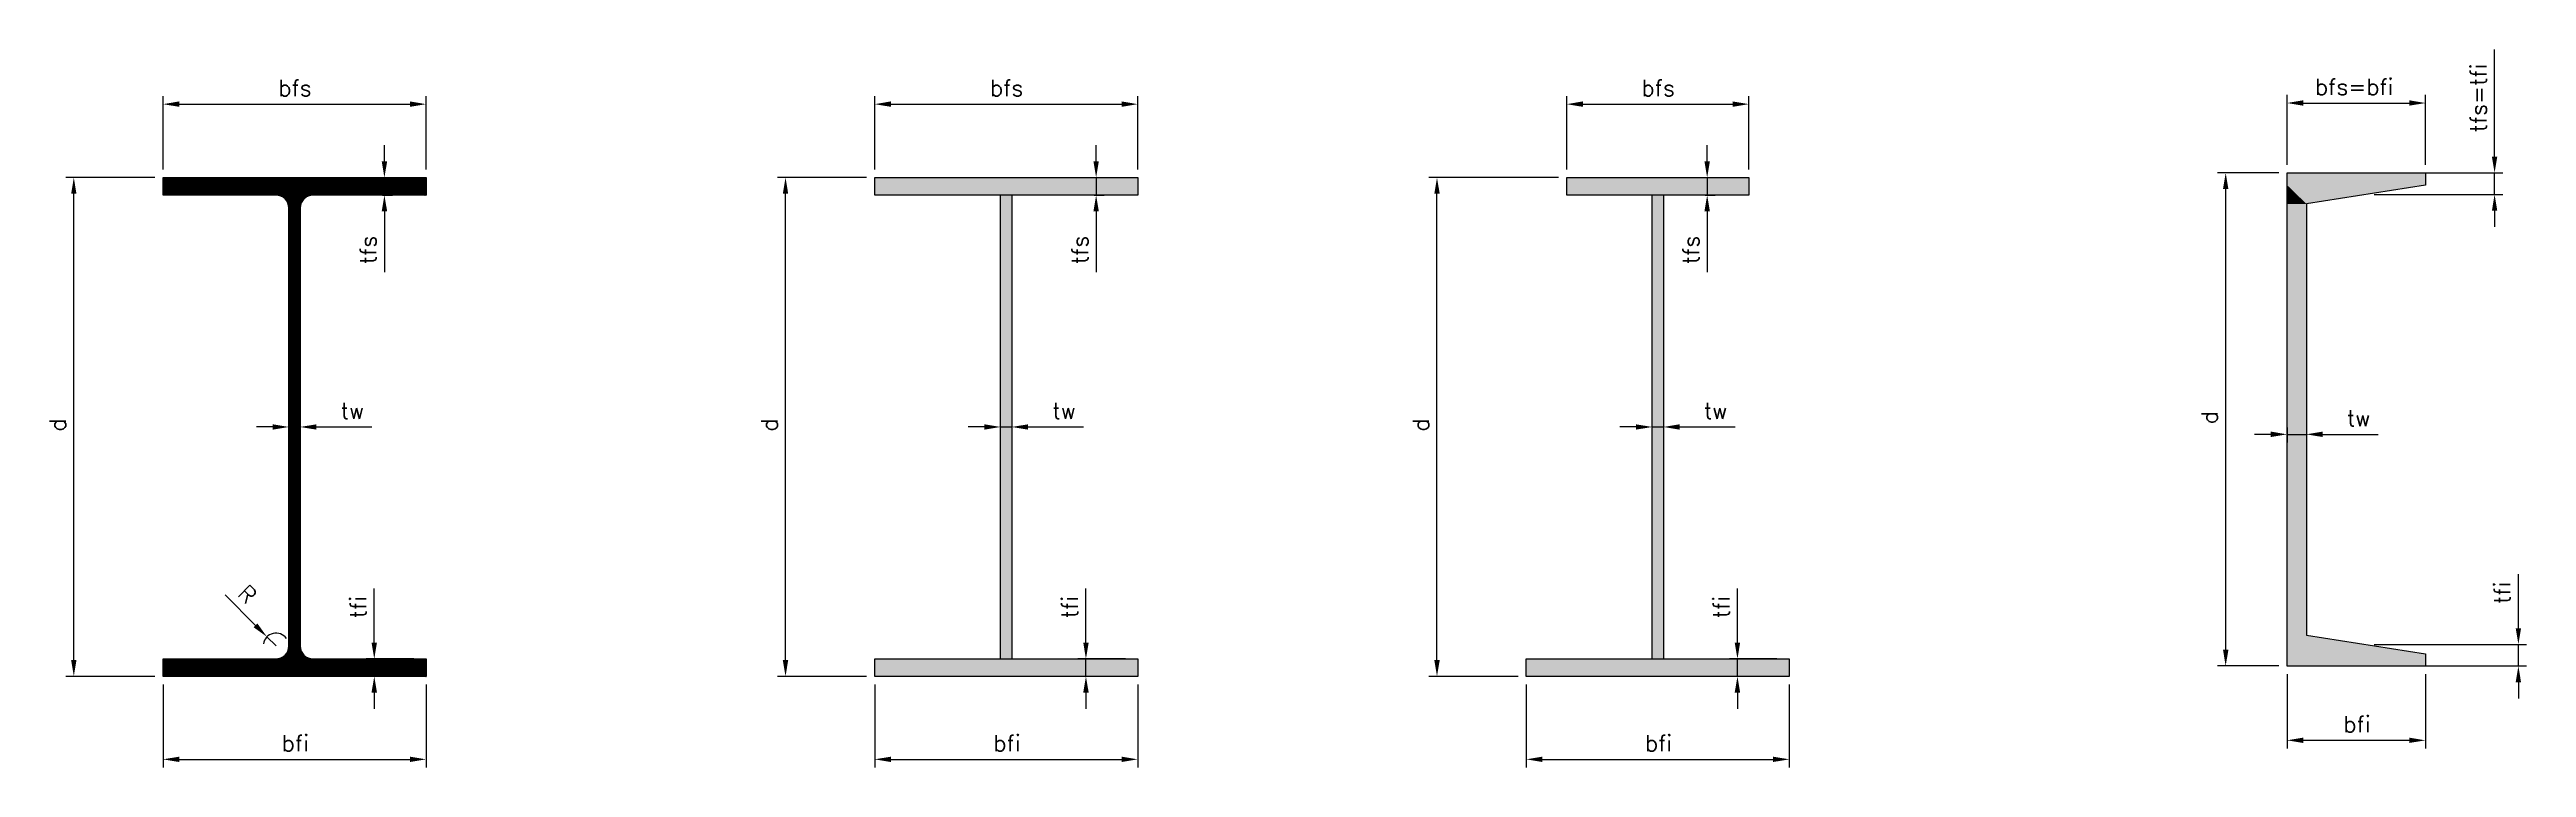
# Model space of a CAD drawing. Extents: x 7 to 3068, y 44 to 931.
import ezdxf

# ---------------------------------------------------------------- set-up
doc = ezdxf.new("R2010")
doc.units = 0
doc.layers.get('0').update_dxf_attribs({"linetype": 'CONTINUOUS'})
doc.layers.get('DEFPOINTS').update_dxf_attribs({"linetype": 'CONTINUOUS'})
doc.layers.add('EML3', color=3, linetype='CONTINUOUS')
doc.styles.get("Standard").update_dxf_attribs({"font": 'simplex.shx'})
doc.dimstyles.get("Standard").update_dxf_attribs({"dimtxt": 0.18, "dimasz": 0.18, "dimexe": 0.18, "dimexo": 0.0625, "dimgap": 0.09, "dimtad": 0, "dimtih": 1, "dimtoh": 1, "dimzin": 0, "dimcen": 0.09, "dimazin": 3, "dimtfac": 1, "dimtofl": 0, "dimtmove": 0, "dimatfit": 3})

# ---------------------------------------------------------------- blocks, each defined once
blk = doc.blocks.new('*X50')
at = {"color": 0}
for p, q in [((147.2, 751.2), (168.7, 772.8)), ((147.2, 751.4), (168.5, 772.8)), ((147.2, 751.6), (168.4, 772.8)), ((147.2, 751.8), (168.2, 772.8)), ((147.2, 751.9), (168, 772.8)), ((147.2, 752.1), (167.8, 772.8)), ((147.2, 752.3), (167.7, 772.8)), ((147.2, 752.5), (167.5, 772.8)), ((147.2, 752.7), (167.3, 772.8)), ((147.2, 752.8), (167.1, 772.8)), ((147.2, 753), (167, 772.8)), ((147.2, 753.2), (166.8, 772.8)), ((147.2, 753.4), (166.6, 772.8)), ((147.2, 753.5), (166.4, 772.8)), ((147.2, 753.7), (166.2, 772.8)), ((147.2, 753.9), (166.1, 772.8)), ((147.2, 754.1), (165.9, 772.8)), ((147.2, 754.2), (165.7, 772.8)), ((147.2, 754.4), (165.5, 772.8)), ((147.2, 754.6), (165.4, 772.8)), ((147.2, 754.8), (165.2, 772.8)), ((147.2, 754.9), (165, 772.8)), ((147.2, 755.1), (164.8, 772.8)), ((147.2, 755.3), (164.7, 772.8)), ((147.2, 755.5), (164.5, 772.8)), ((147.2, 755.7), (164.3, 772.8)), ((147.2, 755.8), (164.1, 772.8)), ((147.2, 756), (164, 772.8)), ((147.2, 756.2), (163.8, 772.8)), ((147.2, 756.4), (163.6, 772.8)), ((147.2, 756.5), (163.4, 772.8)), ((147.2, 756.7), (163.2, 772.8)), ((147.2, 756.9), (163.1, 772.8)), ((147.2, 757.1), (162.9, 772.8)), ((147.2, 757.2), (162.7, 772.8)), ((147.2, 757.4), (162.5, 772.8)), ((147.2, 757.6), (162.4, 772.8)), ((147.2, 757.8), (162.2, 772.8)), ((147.2, 758), (162, 772.8)), ((147.2, 758.1), (161.8, 772.8)), ((147.2, 758.3), (161.7, 772.8)), ((147.2, 758.5), (161.5, 772.8)), ((147.2, 758.7), (161.3, 772.8)), ((147.2, 758.8), (161.1, 772.8)), ((147.2, 759), (160.9, 772.8)), ((147.2, 759.2), (160.8, 772.8)), ((147.2, 759.4), (160.6, 772.8)), ((147.2, 759.5), (160.4, 772.8)), ((147.2, 759.7), (160.2, 772.8)), ((147.2, 759.9), (160.1, 772.8)), ((147.2, 760.1), (159.9, 772.8)), ((147.2, 760.3), (159.7, 772.8)), ((147.2, 760.4), (159.5, 772.8)), ((147.2, 760.6), (159.4, 772.8)), ((147.2, 760.8), (159.2, 772.8)), ((147.2, 761), (159, 772.8)), ((147.2, 761.1), (158.8, 772.8)), ((147.2, 761.3), (158.6, 772.8)), ((147.2, 761.5), (158.5, 772.8)), ((147.2, 761.7), (158.3, 772.8)), ((147.2, 761.8), (158.1, 772.8)), ((147.2, 762), (157.9, 772.8)), ((147.2, 762.2), (157.8, 772.8)), ((147.2, 762.4), (157.6, 772.8)), ((147.2, 762.6), (157.4, 772.8)), ((147.2, 762.7), (157.2, 772.8)), ((147.2, 762.9), (157.1, 772.8)), ((147.2, 763.1), (156.9, 772.8)), ((147.2, 763.3), (156.7, 772.8)), ((147.2, 763.4), (156.5, 772.8)), ((147.2, 763.6), (156.3, 772.8)), ((147.2, 763.8), (156.2, 772.8)), ((147.2, 764), (156, 772.8)), ((147.2, 764.1), (155.8, 772.8)), ((147.2, 764.3), (155.6, 772.8)), ((147.2, 764.5), (155.5, 772.8)), ((147.2, 764.7), (155.3, 772.8)), ((147.2, 764.8), (155.1, 772.8)), ((147.2, 765), (154.9, 772.8)), ((147.2, 765.2), (154.8, 772.8)), ((147.2, 765.4), (154.6, 772.8)), ((147.2, 765.6), (154.4, 772.8)), ((147.2, 765.7), (154.2, 772.8)), ((147.2, 765.9), (154.1, 772.8)), ((147.2, 766.1), (153.9, 772.8)), ((147.2, 766.3), (153.7, 772.8)), ((147.2, 766.4), (153.5, 772.8)), ((147.2, 766.6), (153.3, 772.8)), ((147.2, 766.8), (153.2, 772.8)), ((147.2, 767), (153, 772.8)), ((147.2, 767.1), (152.8, 772.8)), ((147.2, 767.3), (152.6, 772.8)), ((147.2, 767.5), (152.5, 772.8)), ((147.2, 767.7), (152.3, 772.8)), ((147.2, 767.9), (152.1, 772.8)), ((147.2, 768), (151.9, 772.8)), ((147.2, 768.2), (151.8, 772.8)), ((147.2, 768.4), (151.6, 772.8)), ((147.2, 768.6), (151.4, 772.8)), ((147.2, 768.7), (151.2, 772.8)), ((147.2, 768.9), (151, 772.8)), ((147.2, 769.1), (150.9, 772.8)), ((147.2, 769.3), (150.7, 772.8)), ((147.2, 769.4), (150.5, 772.8)), ((147.2, 769.6), (150.3, 772.8)), ((147.2, 769.8), (150.2, 772.8)), ((147.2, 770), (150, 772.8)), ((147.2, 770.2), (149.8, 772.8)), ((147.2, 770.3), (149.6, 772.8)), ((147.2, 770.5), (149.5, 772.8)), ((147.2, 770.7), (149.3, 772.8)), ((147.2, 770.9), (149.1, 772.8)), ((147.2, 771), (148.9, 772.8)), ((147.2, 771.2), (148.7, 772.8)), ((147.2, 771.4), (148.6, 772.8)), ((147.2, 771.6), (148.4, 772.8)), ((147.2, 771.7), (148.2, 772.8)), ((147.2, 771.9), (148, 772.8)), ((147.2, 772.1), (147.9, 772.8)), ((147.2, 772.3), (147.7, 772.8)), ((147.2, 772.5), (147.5, 772.8)), ((147.2, 772.6), (147.3, 772.8)), ((147.3, 751.2), (168.9, 772.8)), ((147.5, 751.2), (169.1, 772.8)), ((147.7, 751.2), (169.3, 772.8)), ((147.8, 751.2), (169.4, 772.8)), ((148, 751.2), (169.6, 772.8)), ((148.2, 751.2), (169.8, 772.8)), ((148.4, 751.2), (170, 772.8)), ((148.5, 751.2), (170.1, 772.8)), ((148.7, 751.2), (170.3, 772.8)), ((148.9, 751.2), (170.5, 772.8)), ((149.1, 751.2), (170.7, 772.8)), ((149.2, 751.2), (170.8, 772.8)), ((149.4, 751.2), (171, 772.8)), ((149.6, 751.2), (171.2, 772.8)), ((149.8, 751.2), (171.4, 772.8)), ((150, 751.2), (171.6, 772.8)), ((150.1, 751.2), (171.7, 772.8)), ((150.3, 751.2), (171.9, 772.8)), ((150.5, 751.2), (172.1, 772.8)), ((150.7, 751.2), (172.3, 772.8)), ((150.8, 751.2), (172.4, 772.8)), ((151, 751.2), (172.6, 772.8)), ((151.2, 751.2), (172.8, 772.8)), ((151.4, 751.2), (173, 772.8)), ((151.5, 751.2), (173.1, 772.8)), ((151.7, 751.2), (173.3, 772.8)), ((151.9, 751.2), (173.5, 772.8)), ((152.1, 751.2), (173.7, 772.8)), ((152.3, 751.2), (173.9, 772.8)), ((152.4, 751.2), (174, 772.8)), ((152.6, 751.2), (174.2, 772.8)), ((152.8, 751.2), (174.4, 772.8)), ((153, 751.2), (174.6, 772.8)), ((153.1, 751.2), (174.7, 772.8)), ((153.3, 751.2), (174.9, 772.8)), ((153.5, 751.2), (175.1, 772.8)), ((153.7, 751.2), (175.3, 772.8)), ((153.8, 751.2), (175.4, 772.8)), ((154, 751.2), (175.6, 772.8)), ((154.2, 751.2), (175.8, 772.8)), ((154.4, 751.2), (176, 772.8)), ((154.5, 751.2), (176.1, 772.8)), ((154.7, 751.2), (176.3, 772.8)), ((154.9, 751.2), (176.5, 772.8)), ((155.1, 751.2), (176.7, 772.8)), ((155.3, 751.2), (176.9, 772.8)), ((155.4, 751.2), (177, 772.8)), ((155.6, 751.2), (177.2, 772.8)), ((155.8, 751.2), (177.4, 772.8)), ((156, 751.2), (177.6, 772.8)), ((156.1, 751.2), (177.7, 772.8)), ((156.3, 751.2), (177.9, 772.8)), ((156.5, 751.2), (178.1, 772.8)), ((156.7, 751.2), (178.3, 772.8)), ((156.8, 751.2), (178.4, 772.8)), ((157, 751.2), (178.6, 772.8)), ((157.2, 751.2), (178.8, 772.8)), ((157.4, 751.2), (179, 772.8)), ((157.6, 751.2), (179.2, 772.8)), ((157.7, 751.2), (179.3, 772.8)), ((157.9, 751.2), (179.5, 772.8)), ((158.1, 751.2), (179.7, 772.8)), ((158.3, 751.2), (179.9, 772.8)), ((158.4, 751.2), (180, 772.8)), ((158.6, 751.2), (180.2, 772.8)), ((158.8, 751.2), (180.4, 772.8)), ((159, 751.2), (180.6, 772.8)), ((159.1, 751.2), (180.7, 772.8)), ((159.3, 751.2), (180.9, 772.8)), ((159.5, 751.2), (181.1, 772.8)), ((159.7, 751.2), (181.3, 772.8)), ((159.9, 751.2), (181.5, 772.8)), ((160, 751.2), (181.6, 772.8)), ((160.2, 751.2), (181.8, 772.8)), ((160.4, 751.2), (182, 772.8)), ((160.6, 751.2), (182.2, 772.8)), ((160.7, 751.2), (182.3, 772.8)), ((160.9, 751.2), (182.5, 772.8)), ((161.1, 751.2), (182.7, 772.8)), ((161.3, 751.2), (182.9, 772.8)), ((161.4, 751.2), (183, 772.8)), ((161.6, 751.2), (183.2, 772.8)), ((161.8, 751.2), (183.4, 772.8)), ((162, 751.2), (183.6, 772.8)), ((162.1, 751.2), (183.7, 772.8)), ((162.3, 751.2), (183.9, 772.8)), ((162.5, 751.2), (184.1, 772.8)), ((162.7, 751.2), (184.3, 772.8)), ((162.9, 751.2), (184.5, 772.8)), ((163, 751.2), (184.6, 772.8)), ((163.2, 751.2), (184.8, 772.8)), ((163.4, 751.2), (185, 772.8)), ((163.6, 751.2), (185.2, 772.8)), ((163.7, 751.2), (185.3, 772.8)), ((163.9, 751.2), (185.5, 772.8)), ((164.1, 751.2), (185.7, 772.8)), ((164.3, 751.2), (185.9, 772.8)), ((164.4, 751.2), (186, 772.8)), ((164.6, 751.2), (186.2, 772.8)), ((164.8, 751.2), (186.4, 772.8)), ((165, 751.2), (186.6, 772.8)), ((165.2, 751.2), (186.8, 772.8)), ((165.3, 751.2), (186.9, 772.8)), ((165.5, 751.2), (187.1, 772.8)), ((165.7, 751.2), (187.3, 772.8)), ((165.9, 751.2), (187.5, 772.8)), ((166, 751.2), (187.6, 772.8)), ((166.2, 751.2), (187.8, 772.8)), ((166.4, 751.2), (188, 772.8)), ((166.6, 751.2), (188.2, 772.8)), ((166.7, 751.2), (188.3, 772.8)), ((166.9, 751.2), (188.5, 772.8)), ((167.1, 751.2), (188.7, 772.8)), ((167.3, 751.2), (188.9, 772.8)), ((167.5, 751.2), (189.1, 772.8)), ((167.6, 751.2), (189.2, 772.8)), ((167.8, 751.2), (189.4, 772.8)), ((168, 751.2), (189.6, 772.8)), ((168.2, 751.2), (189.8, 772.8)), ((168.3, 751.2), (189.9, 772.8)), ((168.5, 751.2), (190.1, 772.8)), ((168.7, 751.2), (190.3, 772.8)), ((168.9, 751.2), (190.5, 772.8)), ((169, 751.2), (190.6, 772.8)), ((169.2, 751.2), (190.8, 772.8)), ((169.4, 751.2), (191, 772.8)), ((169.6, 751.2), (191.2, 772.8)), ((169.8, 751.2), (191.4, 772.8)), ((169.9, 751.2), (191.5, 772.8)), ((170.1, 751.2), (191.7, 772.8)), ((170.3, 751.2), (191.9, 772.8)), ((170.5, 751.2), (192.1, 772.8)), ((170.6, 751.2), (192.2, 772.8)), ((170.8, 751.2), (192.4, 772.8)), ((171, 751.2), (192.6, 772.8)), ((171.2, 751.2), (192.8, 772.8)), ((171.3, 751.2), (192.9, 772.8)), ((171.5, 751.2), (193.1, 772.8)), ((171.7, 751.2), (193.3, 772.8)), ((171.9, 751.2), (193.5, 772.8)), ((172, 751.2), (193.6, 772.8)), ((172.2, 751.2), (193.8, 772.8)), ((172.4, 751.2), (194, 772.8)), ((172.6, 751.2), (194.2, 772.8)), ((172.8, 751.2), (194.4, 772.8)), ((172.9, 751.2), (194.5, 772.8)), ((173.1, 751.2), (194.7, 772.8)), ((173.3, 751.2), (194.9, 772.8)), ((173.5, 751.2), (195.1, 772.8)), ((173.6, 751.2), (195.2, 772.8)), ((173.8, 751.2), (195.4, 772.8)), ((174, 751.2), (195.6, 772.8)), ((174.2, 751.2), (195.8, 772.8)), ((174.3, 751.2), (195.9, 772.8)), ((174.5, 751.2), (196.1, 772.8)), ((174.7, 751.2), (196.3, 772.8)), ((174.9, 751.2), (196.5, 772.8)), ((175.1, 751.2), (196.7, 772.8)), ((175.2, 751.2), (196.8, 772.8)), ((175.4, 751.2), (197, 772.8)), ((175.6, 751.2), (197.2, 772.8)), ((175.8, 751.2), (197.4, 772.8)), ((175.9, 751.2), (197.5, 772.8)), ((176.1, 751.2), (197.7, 772.8)), ((176.3, 751.2), (197.9, 772.8)), ((176.5, 751.2), (198.1, 772.8)), ((176.6, 751.2), (198.2, 772.8)), ((176.8, 751.2), (198.4, 772.8)), ((177, 751.2), (198.6, 772.8)), ((177.2, 751.2), (198.8, 772.8)), ((177.4, 751.2), (199, 772.8)), ((177.5, 751.2), (199.1, 772.8)), ((177.7, 751.2), (199.3, 772.8)), ((177.9, 751.2), (199.5, 772.8)), ((178.1, 751.2), (199.7, 772.8)), ((178.2, 751.2), (199.8, 772.8)), ((178.4, 751.2), (200, 772.8)), ((178.6, 751.2), (200.2, 772.8)), ((178.8, 751.2), (200.4, 772.8)), ((178.9, 751.2), (200.5, 772.8)), ((179.1, 751.2), (200.7, 772.8)), ((179.3, 751.2), (200.9, 772.8)), ((179.5, 751.2), (201.1, 772.8)), ((179.7, 751.2), (201.3, 772.8)), ((179.8, 751.2), (201.4, 772.8)), ((180, 751.2), (201.6, 772.8)), ((180.2, 751.2), (201.8, 772.8)), ((180.4, 751.2), (202, 772.8)), ((180.5, 751.2), (202.1, 772.8)), ((180.7, 751.2), (202.3, 772.8)), ((180.9, 751.2), (202.5, 772.8)), ((181.1, 751.2), (202.7, 772.8)), ((181.2, 751.2), (202.8, 772.8)), ((181.4, 751.2), (203, 772.8)), ((181.6, 751.2), (203.2, 772.8)), ((181.8, 751.2), (203.4, 772.8)), ((181.9, 751.2), (203.5, 772.8)), ((182.1, 751.2), (203.7, 772.8)), ((182.3, 751.2), (203.9, 772.8)), ((182.5, 751.2), (204.1, 772.8)), ((182.7, 751.2), (204.3, 772.8)), ((182.8, 751.2), (204.4, 772.8)), ((183, 751.2), (204.6, 772.8)), ((183.2, 751.2), (204.8, 772.8)), ((183.4, 751.2), (205, 772.8)), ((183.5, 751.2), (205.1, 772.8)), ((183.7, 751.2), (205.3, 772.8)), ((183.9, 751.2), (205.5, 772.8)), ((184.1, 751.2), (205.7, 772.8)), ((184.2, 751.2), (205.8, 772.8)), ((184.4, 751.2), (206, 772.8)), ((184.6, 751.2), (206.2, 772.8)), ((184.8, 751.2), (206.4, 772.8)), ((185, 751.2), (206.6, 772.8)), ((185.1, 751.2), (206.7, 772.8)), ((185.3, 751.2), (206.9, 772.8)), ((185.5, 751.2), (207.1, 772.8)), ((185.7, 751.2), (207.3, 772.8)), ((185.8, 751.2), (207.4, 772.8)), ((186, 751.2), (207.6, 772.8)), ((186.2, 751.2), (207.8, 772.8)), ((186.4, 751.2), (208, 772.8)), ((186.5, 751.2), (208.1, 772.8)), ((186.7, 751.2), (208.3, 772.8)), ((186.9, 751.2), (208.5, 772.8)), ((187.1, 751.2), (208.7, 772.8)), ((187.3, 751.2), (208.9, 772.8)), ((187.4, 751.2), (209, 772.8)), ((187.6, 751.2), (209.2, 772.8)), ((187.8, 751.2), (209.4, 772.8)), ((188, 751.2), (209.6, 772.8)), ((188.1, 751.2), (209.7, 772.8)), ((188.3, 751.2), (209.9, 772.8)), ((188.5, 751.2), (210.1, 772.8)), ((188.7, 751.2), (210.3, 772.8)), ((188.8, 751.2), (210.4, 772.8)), ((189, 751.2), (210.6, 772.8)), ((189.2, 751.2), (210.8, 772.8)), ((189.4, 751.2), (211, 772.8)), ((189.6, 751.2), (211.2, 772.8)), ((189.7, 751.2), (211.3, 772.8)), ((189.9, 751.2), (211.5, 772.8)), ((190.1, 751.2), (211.7, 772.8)), ((190.3, 751.2), (211.9, 772.8)), ((190.4, 751.2), (212, 772.8)), ((190.6, 751.2), (212.2, 772.8)), ((190.8, 751.2), (212.4, 772.8)), ((191, 751.2), (212.6, 772.8)), ((191.1, 751.2), (212.7, 772.8)), ((191.3, 751.2), (212.9, 772.8)), ((191.5, 751.2), (213.1, 772.8)), ((191.7, 751.2), (213.3, 772.8)), ((191.8, 751.2), (213.4, 772.8)), ((192, 751.2), (213.6, 772.8)), ((192.2, 751.2), (213.8, 772.8)), ((192.4, 751.2), (214, 772.8)), ((192.6, 751.2), (214.2, 772.8)), ((192.7, 751.2), (214.3, 772.8)), ((192.9, 751.2), (214.5, 772.8)), ((193.1, 751.2), (214.7, 772.8)), ((193.3, 751.2), (214.9, 772.8)), ((193.4, 751.2), (215, 772.8)), ((193.6, 751.2), (215.2, 772.8)), ((193.8, 751.2), (215.4, 772.8)), ((194, 751.2), (215.6, 772.8)), ((194.1, 751.2), (215.7, 772.8)), ((194.3, 751.2), (215.9, 772.8)), ((194.5, 751.2), (216.1, 772.8)), ((194.7, 751.2), (216.3, 772.8)), ((194.9, 751.2), (216.5, 772.8)), ((195, 751.2), (216.6, 772.8)), ((195.2, 751.2), (216.8, 772.8)), ((195.4, 751.2), (217, 772.8)), ((195.6, 751.2), (217.2, 772.8)), ((195.7, 751.2), (217.3, 772.8)), ((195.9, 751.2), (217.5, 772.8)), ((196.1, 751.2), (217.7, 772.8)), ((196.3, 751.2), (217.9, 772.8)), ((196.4, 751.2), (218, 772.8)), ((196.6, 751.2), (218.2, 772.8)), ((196.8, 751.2), (218.4, 772.8)), ((197, 751.2), (218.6, 772.8)), ((197.2, 751.2), (218.8, 772.8)), ((197.3, 751.2), (218.9, 772.8)), ((197.5, 751.2), (219.1, 772.8)), ((197.7, 751.2), (219.3, 772.8)), ((197.9, 751.2), (219.5, 772.8)), ((198, 751.2), (219.6, 772.8)), ((198.2, 751.2), (219.8, 772.8)), ((198.4, 751.2), (220, 772.8)), ((198.6, 751.2), (220.2, 772.8)), ((198.7, 751.2), (220.3, 772.8)), ((198.9, 751.2), (220.5, 772.8)), ((199.1, 751.2), (220.7, 772.8)), ((199.3, 751.2), (220.9, 772.8)), ((199.4, 751.2), (221, 772.8)), ((199.6, 751.2), (221.2, 772.8)), ((199.8, 751.2), (221.4, 772.8)), ((200, 751.2), (221.6, 772.8)), ((200.2, 751.2), (221.8, 772.8)), ((200.3, 751.2), (221.9, 772.8)), ((200.5, 751.2), (222.1, 772.8)), ((200.7, 751.2), (222.3, 772.8)), ((200.9, 751.2), (222.5, 772.8)), ((201, 751.2), (222.6, 772.8)), ((201.2, 751.2), (222.8, 772.8)), ((201.4, 751.2), (223, 772.8)), ((201.6, 751.2), (223.2, 772.8)), ((201.7, 751.2), (223.3, 772.8)), ((201.9, 751.2), (223.5, 772.8)), ((202.1, 751.2), (223.7, 772.8)), ((202.3, 751.2), (223.9, 772.8)), ((202.5, 751.2), (224.1, 772.8)), ((202.6, 751.2), (224.2, 772.8)), ((202.8, 751.2), (224.4, 772.8)), ((203, 751.2), (224.6, 772.8)), ((203.2, 751.2), (224.8, 772.8)), ((203.3, 751.2), (224.9, 772.8)), ((203.5, 751.2), (225.1, 772.8)), ((203.7, 751.2), (225.3, 772.8)), ((203.9, 751.2), (225.5, 772.8)), ((204, 751.2), (225.6, 772.8)), ((204.2, 751.2), (225.8, 772.8)), ((204.4, 751.2), (226, 772.8)), ((204.6, 751.2), (226.2, 772.8)), ((204.8, 751.2), (226.4, 772.8)), ((204.9, 751.2), (226.5, 772.8)), ((205.1, 751.2), (226.7, 772.8)), ((205.3, 751.2), (226.9, 772.8)), ((205.5, 751.2), (227.1, 772.8)), ((205.6, 751.2), (227.2, 772.8)), ((205.8, 751.2), (227.4, 772.8)), ((206, 751.2), (227.6, 772.8)), ((206.2, 751.2), (227.8, 772.8)), ((206.3, 751.2), (227.9, 772.8)), ((206.5, 751.2), (228.1, 772.8)), ((206.7, 751.2), (228.3, 772.8)), ((206.9, 751.2), (228.5, 772.8)), ((207.1, 751.2), (228.7, 772.8)), ((207.2, 751.2), (228.8, 772.8)), ((207.4, 751.2), (229, 772.8)), ((207.6, 751.2), (229.2, 772.8)), ((207.8, 751.2), (229.4, 772.8)), ((207.9, 751.2), (229.5, 772.8)), ((208.1, 751.2), (229.7, 772.8)), ((208.3, 751.2), (229.9, 772.8)), ((208.5, 751.2), (230.1, 772.8)), ((208.6, 751.2), (230.2, 772.8)), ((208.8, 751.2), (230.4, 772.8)), ((209, 751.2), (230.6, 772.8)), ((209.2, 751.2), (230.8, 772.8)), ((209.3, 751.2), (230.9, 772.8)), ((209.5, 751.2), (231.1, 772.8)), ((209.7, 751.2), (231.3, 772.8)), ((209.9, 751.2), (231.5, 772.8)), ((210.1, 751.2), (231.7, 772.8)), ((210.2, 751.2), (231.8, 772.8)), ((210.4, 751.2), (232, 772.8)), ((210.6, 751.2), (232.2, 772.8)), ((210.8, 751.2), (232.4, 772.8)), ((210.9, 751.2), (232.5, 772.8)), ((211.1, 751.2), (232.7, 772.8)), ((211.3, 751.2), (232.9, 772.8)), ((211.5, 751.2), (233.1, 772.8)), ((211.6, 751.2), (233.2, 772.8)), ((211.8, 751.2), (233.4, 772.8)), ((212, 751.2), (233.6, 772.8)), ((212.2, 751.2), (233.8, 772.8)), ((212.4, 751.2), (234, 772.8)), ((212.5, 751.2), (234.1, 772.8)), ((212.7, 751.2), (234.3, 772.8)), ((212.9, 751.2), (234.5, 772.8)), ((213.1, 751.2), (234.7, 772.8)), ((213.2, 751.2), (234.8, 772.8)), ((213.4, 751.2), (235, 772.8)), ((213.6, 751.2), (235.2, 772.8)), ((213.8, 751.2), (235.4, 772.8)), ((213.9, 751.2), (235.5, 772.8)), ((214.1, 751.2), (235.7, 772.8)), ((214.3, 751.2), (235.9, 772.8)), ((214.5, 751.2), (236.1, 772.8)), ((214.7, 751.2), (236.3, 772.8)), ((214.8, 751.2), (236.4, 772.8)), ((215, 751.2), (236.6, 772.8)), ((215.2, 751.2), (236.8, 772.8)), ((215.4, 751.2), (237, 772.8)), ((215.5, 751.2), (237.1, 772.8)), ((215.7, 751.2), (237.3, 772.8)), ((215.9, 751.2), (237.5, 772.8)), ((216.1, 751.2), (237.7, 772.8)), ((216.2, 751.2), (237.8, 772.8)), ((216.4, 751.2), (238, 772.8)), ((216.6, 751.2), (238.2, 772.8)), ((216.8, 751.2), (238.4, 772.8)), ((217, 751.2), (238.6, 772.8)), ((217.1, 751.2), (238.7, 772.8)), ((217.3, 751.2), (238.9, 772.8)), ((217.5, 751.2), (239.1, 772.8)), ((217.7, 751.2), (239.3, 772.8)), ((217.8, 751.2), (239.4, 772.8)), ((218, 751.2), (239.6, 772.8)), ((218.2, 751.2), (239.8, 772.8)), ((218.4, 751.2), (240, 772.8)), ((218.5, 751.2), (240.1, 772.8)), ((218.7, 751.2), (240.3, 772.8)), ((218.9, 751.2), (240.5, 772.8)), ((219.1, 751.2), (240.7, 772.8)), ((219.2, 751.2), (240.8, 772.8)), ((219.4, 751.2), (241, 772.8)), ((219.6, 751.2), (241.2, 772.8)), ((219.8, 751.2), (241.4, 772.8)), ((220, 751.2), (241.6, 772.8)), ((220.1, 751.2), (241.7, 772.8)), ((220.3, 751.2), (241.9, 772.8)), ((220.5, 751.2), (242.1, 772.8)), ((220.7, 751.2), (242.3, 772.8)), ((220.8, 751.2), (242.4, 772.8)), ((221, 751.2), (242.6, 772.8)), ((221.2, 751.2), (242.8, 772.8)), ((221.4, 751.2), (243, 772.8)), ((221.5, 751.2), (243.1, 772.8)), ((221.7, 751.2), (243.3, 772.8)), ((221.9, 751.2), (243.5, 772.8)), ((222.1, 751.2), (243.7, 772.8)), ((222.3, 751.2), (243.9, 772.8)), ((222.4, 751.2), (244, 772.8)), ((222.6, 751.2), (244.2, 772.8)), ((222.8, 751.2), (244.4, 772.8)), ((223, 751.2), (244.6, 772.8)), ((223.1, 751.2), (244.7, 772.8)), ((223.3, 751.2), (244.9, 772.8)), ((223.5, 751.2), (245.1, 772.8)), ((223.7, 751.2), (245.3, 772.8)), ((223.8, 751.2), (245.4, 772.8)), ((224, 751.2), (245.6, 772.8)), ((224.2, 751.2), (245.8, 772.8)), ((224.4, 751.2), (246, 772.8)), ((224.6, 751.2), (246.2, 772.8)), ((224.7, 751.2), (246.3, 772.8)), ((224.9, 751.2), (246.5, 772.8)), ((225.1, 751.2), (246.7, 772.8)), ((225.3, 751.2), (246.9, 772.8)), ((225.4, 751.2), (247, 772.8)), ((225.6, 751.2), (247.2, 772.8)), ((225.8, 751.2), (247.4, 772.8)), ((226, 751.2), (247.6, 772.8)), ((226.1, 751.2), (247.7, 772.8)), ((226.3, 751.2), (247.9, 772.8)), ((226.5, 751.2), (248.1, 772.8)), ((226.7, 751.2), (248.3, 772.8)), ((226.9, 751.2), (248.5, 772.8)), ((227, 751.2), (248.6, 772.8)), ((227.2, 751.2), (248.8, 772.8)), ((227.4, 751.2), (249, 772.8)), ((227.6, 751.2), (249.2, 772.8)), ((227.7, 751.2), (249.3, 772.8)), ((227.9, 751.2), (249.5, 772.8)), ((228.1, 751.2), (249.7, 772.8)), ((228.3, 751.2), (249.9, 772.8)), ((228.4, 751.2), (250, 772.8)), ((228.6, 751.2), (250.2, 772.8)), ((228.8, 751.2), (250.4, 772.8)), ((229, 751.2), (250.6, 772.8)), ((229.1, 751.2), (250.7, 772.8)), ((229.3, 751.2), (250.9, 772.8)), ((229.5, 751.2), (251.1, 772.8)), ((229.7, 751.2), (251.3, 772.8)), ((229.9, 751.2), (251.5, 772.8)), ((230, 751.2), (251.6, 772.8)), ((230.2, 751.2), (251.8, 772.8)), ((230.4, 751.2), (252, 772.8)), ((230.6, 751.2), (252.2, 772.8)), ((230.7, 751.2), (252.3, 772.8)), ((230.9, 751.2), (252.5, 772.8)), ((231.1, 751.2), (252.7, 772.8)), ((231.3, 751.2), (252.9, 772.8)), ((231.4, 751.2), (253, 772.8)), ((231.6, 751.2), (253.2, 772.8)), ((231.8, 751.2), (253.4, 772.8)), ((232, 751.2), (253.6, 772.8)), ((232.2, 751.2), (253.8, 772.8)), ((232.3, 751.2), (253.9, 772.8)), ((232.5, 751.2), (254.1, 772.8)), ((232.7, 751.2), (254.3, 772.8)), ((232.9, 751.2), (254.5, 772.8)), ((233, 751.2), (254.6, 772.8)), ((233.2, 751.2), (254.8, 772.8)), ((233.4, 751.2), (255, 772.8)), ((233.6, 751.2), (255.2, 772.8)), ((233.7, 751.2), (255.3, 772.8)), ((233.9, 751.2), (255.5, 772.8)), ((234.1, 751.2), (255.7, 772.8)), ((234.3, 751.2), (255.9, 772.8)), ((234.5, 751.2), (256.1, 772.8)), ((234.6, 751.2), (256.2, 772.8)), ((234.8, 751.2), (256.4, 772.8)), ((235, 751.2), (256.6, 772.8)), ((235.2, 751.2), (256.8, 772.8)), ((235.3, 751.2), (256.9, 772.8)), ((235.5, 751.2), (257.1, 772.8)), ((235.7, 751.2), (257.3, 772.8)), ((235.9, 751.2), (257.5, 772.8)), ((236, 751.2), (257.6, 772.8)), ((236.2, 751.2), (257.8, 772.8)), ((236.4, 751.2), (258, 772.8)), ((236.6, 751.2), (258.2, 772.8)), ((236.7, 751.2), (258.3, 772.8)), ((236.9, 751.2), (258.5, 772.8)), ((237.1, 751.2), (258.7, 772.8)), ((237.3, 751.2), (258.9, 772.8)), ((237.5, 751.2), (259.1, 772.8)), ((237.6, 751.2), (259.2, 772.8)), ((237.8, 751.2), (259.4, 772.8)), ((238, 751.2), (259.6, 772.8)), ((238.2, 751.2), (259.8, 772.8)), ((238.3, 751.2), (259.9, 772.8)), ((238.5, 751.2), (260.1, 772.8)), ((238.7, 751.2), (260.3, 772.8)), ((238.9, 751.2), (260.5, 772.8)), ((239, 751.2), (260.6, 772.8)), ((239.2, 751.2), (260.8, 772.8)), ((239.4, 751.2), (261, 772.8)), ((239.6, 751.2), (261.2, 772.8)), ((239.8, 751.2), (261.4, 772.8)), ((239.9, 751.2), (261.5, 772.8)), ((240.1, 751.2), (261.7, 772.8)), ((240.3, 751.2), (261.9, 772.8)), ((240.5, 751.2), (262.1, 772.8)), ((240.6, 751.2), (262.2, 772.8)), ((240.8, 751.2), (262.4, 772.8)), ((241, 751.2), (262.6, 772.8)), ((241.2, 751.2), (262.8, 772.8)), ((241.3, 751.2), (262.9, 772.8)), ((241.5, 751.2), (263.1, 772.8)), ((241.7, 751.2), (263.3, 772.8)), ((241.9, 751.2), (263.5, 772.8)), ((242.1, 751.2), (263.7, 772.8)), ((242.2, 751.2), (263.8, 772.8)), ((242.4, 751.2), (264, 772.8)), ((242.6, 751.2), (264.2, 772.8)), ((242.8, 751.2), (264.4, 772.8)), ((242.9, 751.2), (264.5, 772.8)), ((243.1, 751.2), (264.7, 772.8)), ((243.3, 751.2), (264.9, 772.8)), ((243.5, 751.2), (265.1, 772.8)), ((243.6, 751.2), (265.2, 772.8)), ((243.8, 751.2), (265.4, 772.8)), ((244, 751.2), (265.6, 772.8)), ((244.2, 751.2), (265.8, 772.8)), ((244.4, 751.2), (266, 772.8)), ((244.5, 751.2), (266.1, 772.8)), ((244.7, 751.2), (266.3, 772.8)), ((244.9, 751.2), (266.5, 772.8)), ((245.1, 751.2), (266.7, 772.8)), ((245.2, 751.2), (266.8, 772.8)), ((245.4, 751.2), (267, 772.8)), ((245.6, 751.2), (267.2, 772.8)), ((245.8, 751.2), (267.4, 772.8)), ((245.9, 751.2), (267.5, 772.8)), ((246.1, 751.2), (267.7, 772.8)), ((246.3, 751.2), (267.9, 772.8)), ((246.5, 751.2), (268.1, 772.8)), ((246.6, 751.2), (268.2, 772.8)), ((246.8, 751.2), (268.4, 772.8)), ((247, 751.2), (268.6, 772.8)), ((247.2, 751.2), (268.8, 772.8)), ((247.4, 751.2), (269, 772.8)), ((247.5, 751.2), (269.1, 772.8)), ((247.7, 751.2), (269.3, 772.8)), ((247.9, 751.2), (269.5, 772.8)), ((248.1, 751.2), (269.7, 772.8)), ((248.2, 751.2), (269.8, 772.8)), ((248.4, 751.2), (270, 772.8)), ((248.6, 751.2), (270.2, 772.8)), ((248.8, 751.2), (270.4, 772.8)), ((248.9, 751.2), (270.5, 772.8)), ((249.1, 751.2), (270.7, 772.8)), ((249.3, 751.2), (270.9, 772.8)), ((249.5, 751.2), (271.1, 772.8)), ((249.7, 751.2), (271.3, 772.8)), ((249.8, 751.2), (271.4, 772.8)), ((250, 751.2), (271.6, 772.8)), ((250.2, 751.2), (271.8, 772.8)), ((250.4, 751.2), (272, 772.8)), ((250.5, 751.2), (272.1, 772.8)), ((250.7, 751.2), (272.3, 772.8)), ((250.9, 751.2), (272.5, 772.8)), ((251.1, 751.2), (272.7, 772.8)), ((251.2, 751.2), (272.8, 772.8)), ((251.4, 751.2), (273, 772.8)), ((251.6, 751.2), (273.2, 772.8)), ((251.8, 751.2), (273.4, 772.8)), ((252, 751.2), (273.6, 772.8)), ((252.1, 751.2), (273.7, 772.8)), ((252.3, 751.2), (273.9, 772.8)), ((252.5, 751.2), (274.1, 772.8)), ((252.7, 751.2), (274.3, 772.8)), ((252.8, 751.2), (274.4, 772.8)), ((253, 751.2), (274.6, 772.8)), ((253.2, 751.2), (274.8, 772.8)), ((253.4, 751.2), (275, 772.8)), ((253.5, 751.2), (275.1, 772.8)), ((253.7, 751.2), (275.3, 772.8)), ((253.9, 751.2), (275.5, 772.8)), ((254.1, 751.2), (275.7, 772.8)), ((254.3, 751.2), (275.9, 772.8)), ((254.4, 751.2), (276, 772.8)), ((254.6, 751.2), (276.2, 772.8)), ((254.8, 751.2), (276.4, 772.8)), ((255, 751.2), (276.6, 772.8)), ((255.1, 751.2), (276.7, 772.8)), ((255.3, 751.2), (276.9, 772.8)), ((255.5, 751.2), (277.1, 772.8)), ((255.7, 751.2), (277.3, 772.8)), ((255.8, 751.2), (277.4, 772.8)), ((256, 751.2), (277.6, 772.8)), ((256.2, 751.2), (277.8, 772.8)), ((256.4, 751.2), (278, 772.8)), ((256.5, 751.2), (278.1, 772.8)), ((256.7, 751.2), (278.3, 772.8)), ((256.9, 751.2), (278.5, 772.8)), ((257.1, 751.2), (278.7, 772.8)), ((257.3, 751.2), (278.9, 772.8)), ((257.4, 751.2), (279, 772.8)), ((257.6, 751.2), (279.2, 772.8)), ((257.8, 751.2), (279.4, 772.8)), ((258, 751.2), (279.6, 772.8)), ((258.1, 751.2), (279.7, 772.8)), ((258.3, 751.2), (279.9, 772.8)), ((258.5, 751.2), (280.1, 772.8)), ((258.7, 751.2), (280.3, 772.8)), ((258.8, 751.2), (280.4, 772.8)), ((259, 751.2), (280.6, 772.8)), ((259.2, 751.2), (280.8, 772.8)), ((259.4, 751.2), (281, 772.8)), ((259.6, 751.2), (281.2, 772.8)), ((259.7, 751.2), (281.3, 772.8)), ((259.9, 751.2), (281.5, 772.8)), ((260.1, 751.2), (281.7, 772.8)), ((260.3, 751.2), (281.9, 772.8)), ((260.4, 751.2), (282, 772.8)), ((260.6, 751.2), (282.2, 772.8)), ((260.8, 751.2), (282.4, 772.8)), ((261, 751.2), (282.6, 772.8)), ((261.1, 751.2), (282.7, 772.8)), ((261.3, 751.2), (282.9, 772.8)), ((261.5, 751.2), (283.1, 772.8)), ((261.7, 751.2), (283.3, 772.8)), ((261.9, 751.2), (283.5, 772.8)), ((262, 751.2), (283.6, 772.8)), ((262.2, 751.2), (283.8, 772.8)), ((262.4, 751.2), (284, 772.8)), ((262.6, 751.2), (284.2, 772.8)), ((262.7, 751.2), (284.3, 772.8)), ((262.9, 751.2), (284.5, 772.8)), ((263.1, 751.2), (284.7, 772.8)), ((263.3, 751.2), (284.9, 772.8)), ((263.4, 751.2), (285, 772.8)), ((263.6, 751.2), (285.2, 772.8)), ((263.8, 751.2), (285.4, 772.8)), ((264, 751.2), (285.6, 772.8)), ((264.1, 751.2), (285.7, 772.8)), ((264.3, 751.2), (285.9, 772.8)), ((264.5, 751.2), (286.1, 772.8)), ((264.7, 751.2), (286.3, 772.8)), ((264.9, 751.2), (286.5, 772.8)), ((265, 751.2), (286.6, 772.8)), ((265.2, 751.2), (286.8, 772.8)), ((265.4, 751.2), (287, 772.8)), ((265.6, 751.2), (287.2, 772.8)), ((265.7, 751.2), (287.3, 772.8)), ((265.9, 751.2), (287.5, 772.8)), ((266.1, 751.2), (287.7, 772.8)), ((266.3, 751.2), (287.9, 772.8)), ((266.4, 751.2), (288, 772.8)), ((266.6, 751.2), (288.2, 772.8)), ((266.8, 751.2), (288.4, 772.8)), ((267, 751.2), (288.6, 772.8)), ((267.2, 751.2), (288.8, 772.8)), ((267.3, 751.2), (288.9, 772.8)), ((267.5, 751.2), (289.1, 772.8)), ((267.7, 751.2), (289.3, 772.8)), ((267.9, 751.2), (289.5, 772.8)), ((268, 751.2), (289.6, 772.8)), ((268.2, 751.2), (289.8, 772.8)), ((268.4, 751.2), (290, 772.8)), ((268.6, 751.2), (290.2, 772.8)), ((268.7, 751.2), (290.3, 772.8)), ((268.9, 751.2), (290.5, 772.8)), ((269.1, 751.2), (290.7, 772.8)), ((269.3, 751.2), (290.9, 772.8)), ((269.5, 751.2), (291.1, 772.8)), ((269.6, 751.2), (291.2, 772.8)), ((269.8, 751.2), (291.4, 772.8)), ((270, 751.2), (291.6, 772.8)), ((270.2, 751.2), (291.8, 772.8)), ((270.3, 751.2), (291.9, 772.8)), ((270.5, 751.2), (292.1, 772.8)), ((270.7, 751.2), (292.3, 772.8)), ((270.9, 751.2), (292.5, 772.8)), ((271, 751.2), (292.6, 772.8)), ((271.2, 751.2), (292.8, 772.8)), ((271.4, 751.2), (293, 772.8)), ((271.6, 751.2), (293.2, 772.8)), ((271.8, 751.2), (293.4, 772.8)), ((271.9, 751.2), (293.5, 772.8)), ((272.1, 751.2), (293.7, 772.8)), ((272.3, 751.2), (293.9, 772.8)), ((272.5, 751.2), (294.1, 772.8)), ((272.6, 751.2), (294.2, 772.8)), ((272.8, 751.2), (294.4, 772.8)), ((273, 751.2), (294.6, 772.8)), ((273.2, 751.2), (294.8, 772.8)), ((273.3, 751.2), (294.9, 772.8)), ((273.5, 751.2), (295.1, 772.8)), ((273.7, 751.2), (295.3, 772.8)), ((273.9, 751.2), (295.5, 772.8)), ((274, 751.2), (295.6, 772.8)), ((274.2, 751.2), (295.8, 772.8)), ((274.4, 751.2), (296, 772.8)), ((274.6, 751.2), (296.2, 772.8)), ((274.8, 751.2), (296.4, 772.8)), ((274.9, 751.2), (296.5, 772.8)), ((275.1, 751.2), (296.7, 772.8)), ((275.3, 751.2), (296.9, 772.8)), ((275.5, 751.2), (297.1, 772.8)), ((275.6, 751.2), (297.2, 772.8)), ((275.8, 751.2), (297.4, 772.8)), ((276, 751.2), (297.6, 772.8)), ((276.2, 751.2), (297.8, 772.8)), ((276.3, 751.2), (297.9, 772.8)), ((276.5, 751.2), (298.1, 772.8)), ((276.7, 751.2), (298.3, 772.8)), ((276.9, 751.2), (298.5, 772.8)), ((277.1, 751.2), (298.7, 772.8)), ((277.2, 751.2), (298.8, 772.8)), ((277.4, 751.2), (299, 772.8)), ((277.6, 751.2), (299.2, 772.8)), ((277.8, 751.2), (299.4, 772.8)), ((277.9, 751.2), (299.5, 772.8)), ((278.1, 751.2), (299.7, 772.8)), ((278.3, 751.2), (299.9, 772.8)), ((278.5, 751.2), (300.1, 772.8)), ((278.6, 751.2), (300.2, 772.8)), ((278.8, 751.2), (300.4, 772.8)), ((279, 751.2), (300.6, 772.8)), ((279.2, 751.2), (300.8, 772.8)), ((279.4, 751.2), (301, 772.8)), ((279.5, 751.2), (301.1, 772.8)), ((279.7, 751.2), (301.3, 772.8)), ((279.9, 751.2), (301.5, 772.8)), ((280.1, 751.2), (301.7, 772.8)), ((280.2, 751.2), (301.8, 772.8)), ((280.4, 751.2), (302, 772.8)), ((280.6, 751.2), (302.2, 772.8)), ((280.8, 751.2), (302.4, 772.8)), ((280.9, 751.2), (302.5, 772.8)), ((281.1, 751.2), (302.7, 772.8)), ((281.3, 751.2), (302.9, 772.8)), ((281.5, 751.2), (303.1, 772.8)), ((281.7, 751.2), (303.3, 772.8)), ((281.8, 751.2), (303.4, 772.8)), ((282, 751.2), (303.6, 772.8)), ((282.2, 751.2), (303.8, 772.8)), ((282.4, 751.2), (304, 772.8)), ((282.5, 751.2), (304.1, 772.8)), ((282.7, 751.2), (304.3, 772.8)), ((282.9, 751.2), (304.5, 772.8)), ((283.1, 751.2), (304.7, 772.8)), ((283.2, 751.2), (304.8, 772.8)), ((283.4, 751.2), (305, 772.8)), ((283.6, 751.2), (305.2, 772.8)), ((283.8, 751.2), (305.4, 772.8)), ((283.9, 751.2), (305.5, 772.8)), ((284.1, 751.2), (305.7, 772.8)), ((284.3, 751.2), (305.9, 772.8)), ((284.5, 751.2), (306.1, 772.8)), ((284.7, 751.2), (306.3, 772.8)), ((284.8, 751.2), (306.4, 772.8)), ((285, 751.2), (306.6, 772.8)), ((285.2, 751.2), (306.8, 772.8)), ((285.4, 751.2), (307, 772.8)), ((285.5, 751.2), (307.1, 772.8)), ((285.7, 751.2), (307.3, 772.8)), ((285.9, 751.2), (307.5, 772.8)), ((286.1, 751.2), (307.7, 772.8)), ((286.2, 751.2), (307.8, 772.8)), ((286.4, 751.2), (308, 772.8)), ((286.6, 751.2), (308.2, 772.8)), ((286.8, 751.2), (308.4, 772.8)), ((287, 751.2), (308.6, 772.8)), ((287.1, 751.2), (308.7, 772.8)), ((287.3, 751.2), (308.9, 772.8)), ((287.5, 751.2), (309.1, 772.8)), ((287.6, 751.2), (309.3, 772.8)), ((287.8, 751.2), (309.4, 772.8)), ((288, 751.1), (309.6, 772.8)), ((288.1, 751.1), (309.8, 772.8)), ((288.3, 751.1), (310, 772.8)), ((288.5, 751.1), (310.1, 772.8)), ((288.6, 751.1), (310.3, 772.8)), ((288.8, 751.1), (310.5, 772.8)), ((288.9, 751), (310.7, 772.8)), ((289.1, 751), (310.9, 772.8)), ((289.2, 751), (311, 772.8)), ((289.4, 751), (311.2, 772.8)), ((289.5, 750.9), (311.4, 772.8)), ((289.7, 750.9), (311.6, 772.8)), ((289.8, 750.9), (311.7, 772.8)), ((290, 750.9), (311.9, 772.8)), ((290.1, 750.8), (312.1, 772.8)), ((290.3, 750.8), (312.3, 772.8)), ((290.4, 750.8), (312.4, 772.8)), ((290.6, 750.7), (312.6, 772.8)), ((290.7, 750.7), (312.8, 772.8)), ((290.8, 750.7), (313, 772.8)), ((291, 750.6), (313.2, 772.8)), ((291.1, 750.6), (313.3, 772.8)), ((291.3, 750.5), (313.5, 772.8)), ((291.4, 750.5), (313.7, 772.8)), ((291.5, 750.5), (313.9, 772.8)), ((291.7, 750.4), (314, 772.8)), ((291.8, 750.4), (314.2, 772.8)), ((291.9, 750.3), (314.4, 772.8)), ((292.1, 750.3), (314.6, 772.8)), ((292.2, 750.2), (314.7, 772.8)), ((292.3, 750.2), (314.9, 772.8)), ((292.4, 750.1), (315.1, 772.8)), ((292.6, 750.1), (315.3, 772.8)), ((292.7, 750), (315.4, 772.8)), ((292.8, 750), (315.6, 772.8)), ((293, 749.9), (315.8, 772.8)), ((293.1, 749.9), (316, 772.8)), ((293.2, 749.8), (316.2, 772.8)), ((293.3, 749.8), (316.3, 772.8)), ((293.4, 749.7), (316.5, 772.8)), ((293.6, 749.7), (316.7, 772.8)), ((293.7, 749.6), (316.9, 772.8)), ((293.8, 749.6), (317, 772.8)), ((293.9, 749.5), (317.2, 772.8)), ((294, 749.4), (317.4, 772.8)), ((294.2, 749.4), (317.6, 772.8)), ((294.3, 749.3), (317.7, 772.8)), ((294.4, 749.2), (317.9, 772.8)), ((294.5, 749.2), (318.1, 772.8)), ((294.6, 749.1), (318.3, 772.8)), ((294.7, 749.1), (318.5, 772.8)), ((294.8, 749), (318.6, 772.8)), ((294.9, 748.9), (318.8, 772.8)), ((295.1, 748.9), (319, 772.8)), ((295.2, 748.8), (319.2, 772.8)), ((295.3, 748.7), (319.3, 772.8)), ((295.4, 748.7), (319.5, 772.8)), ((295.5, 748.6), (319.7, 772.8)), ((295.6, 748.5), (319.9, 772.8)), ((295.7, 748.4), (320, 772.8)), ((295.8, 748.4), (320.2, 772.8)), ((295.9, 748.3), (320.4, 772.8)), ((296, 748.2), (320.6, 772.8)), ((296.1, 748.2), (320.8, 772.8)), ((296.2, 748.1), (320.9, 772.8)), ((296.3, 748), (321.1, 772.8)), ((296.4, 747.9), (321.3, 772.8)), ((296.5, 747.8), (321.5, 772.8)), ((296.6, 747.8), (321.6, 772.8)), ((296.7, 747.7), (321.8, 772.8)), ((296.8, 747.6), (322, 772.8)), ((296.9, 747.5), (322.2, 772.8)), ((297, 747.5), (322.3, 772.8)), ((297.1, 747.4), (322.5, 772.8)), ((297.2, 747.3), (322.7, 772.8)), ((297.3, 747.2), (322.9, 772.8)), ((297.4, 747.1), (323, 772.8)), ((297.5, 747), (323.2, 772.8)), ((297.6, 747), (323.4, 772.8)), ((297.7, 746.9), (323.6, 772.8)), ((297.8, 746.7), (323.9, 772.8)), ((297.8, 746.8), (323.8, 772.8)), ((297.9, 746.6), (324.1, 772.8)), ((298, 746.5), (324.3, 772.8)), ((298.1, 746.4), (324.5, 772.8)), ((298.2, 746.3), (324.6, 772.8)), ((298.3, 746.3), (324.8, 772.8)), ((298.4, 746.2), (325, 772.8)), ((298.5, 746), (325.3, 772.8)), ((298.5, 746.1), (325.2, 772.8)), ((298.6, 745.9), (325.5, 772.8)), ((298.7, 745.8), (325.7, 772.8)), ((298.8, 745.7), (325.9, 772.8)), ((298.9, 745.6), (326.1, 772.8)), ((299, 745.4), (326.4, 772.8)), ((299, 745.5), (326.2, 772.8)), ((299.1, 745.3), (326.6, 772.8)), ((299.2, 745.2), (326.8, 772.8)), ((299.3, 745), (327.1, 772.8)), ((299.3, 745.1), (326.9, 772.8)), ((299.4, 744.9), (327.3, 772.8)), ((299.5, 744.8), (327.5, 772.8)), ((299.6, 744.7), (327.6, 772.8)), ((299.7, 744.5), (328, 772.8)), ((299.7, 744.6), (327.8, 772.8)), ((299.8, 744.4), (328.2, 772.8)), ((299.9, 744.2), (328.5, 772.8)), ((299.9, 744.3), (328.4, 772.8)), ((300, 744.1), (328.7, 772.8)), ((300.1, 744), (328.9, 772.8)), ((300.2, 743.8), (329.2, 772.8)), ((300.2, 743.9), (329.1, 772.8)), ((300.3, 743.7), (329.4, 772.8)), ((300.4, 743.4), (329.8, 772.8)), ((300.4, 743.6), (329.6, 772.8)), ((300.5, 743.3), (329.9, 772.8)), ((300.6, 743.1), (330.3, 772.8)), ((300.6, 743.2), (330.1, 772.8)), ((300.7, 742.9), (330.7, 772.8)), ((300.7, 743), (330.5, 772.8)), ((300.8, 742.8), (330.8, 772.8)), ((300.9, 742.5), (331.2, 772.8)), ((300.9, 742.6), (331, 772.8)), ((301, 742.3), (331.5, 772.8)), ((301, 742.4), (331.4, 772.8)), ((301.1, 742.2), (331.7, 772.8)), ((301.2, 741.9), (332.1, 772.8)), ((301.2, 742.1), (331.9, 772.8)), ((301.3, 741.7), (332.4, 772.8)), ((301.3, 741.8), (332.2, 772.8)), ((301.4, 741.4), (332.8, 772.8)), ((301.4, 741.6), (332.6, 772.8)), ((301.5, 741.2), (333.1, 772.8)), ((301.5, 741.3), (332.9, 772.8)), ((301.6, 740.9), (333.5, 772.8)), ((301.6, 741.1), (333.3, 772.8)), ((301.7, 740.7), (333.8, 772.8)), ((301.7, 740.8), (333.7, 772.8)), ((301.8, 740.4), (334.2, 772.8)), ((301.8, 740.6), (334, 772.8)), ((301.9, 740.2), (334.5, 772.8)), ((301.9, 740.3), (334.4, 772.8)), ((302, 739.8), (335.1, 772.8)), ((302, 739.9), (334.9, 772.8)), ((302, 740), (334.7, 772.8)), ((302.1, 739.3), (335.6, 772.8)), ((302.1, 739.5), (335.4, 772.8)), ((302.1, 739.6), (335.2, 772.8)), ((302.2, 739.1), (336, 772.8)), ((302.2, 739.2), (335.8, 772.8)), ((302.3, 738.6), (336.5, 772.8)), ((302.3, 738.8), (336.3, 772.8)), ((302.3, 738.9), (336.1, 772.8)), ((302.4, 738), (337.2, 772.8)), ((302.4, 738.2), (337, 772.8)), ((302.4, 738.3), (336.8, 772.8)), ((302.4, 738.5), (336.7, 772.8)), ((302.5, 737.4), (337.9, 772.8)), ((302.5, 737.6), (337.7, 772.8)), ((302.5, 737.7), (337.5, 772.8)), ((302.5, 737.9), (337.4, 772.8)), ((302.6, 736.3), (339.1, 772.8)), ((302.6, 736.5), (339, 772.8)), ((302.6, 736.6), (338.8, 772.8)), ((302.6, 736.8), (338.6, 772.8)), ((302.6, 736.9), (338.4, 772.8)), ((302.6, 737.1), (338.3, 772.8)), ((302.5, 737.3), (338.1, 772.8)), ((302.7, 728), (347.4, 772.8)), ((302.7, 728.2), (347.3, 772.8)), ((302.7, 728.4), (347.1, 772.8)), ((302.7, 728.5), (346.9, 772.8)), ((302.7, 728.7), (346.7, 772.8)), ((302.7, 728.9), (346.6, 772.8)), ((302.7, 729.1), (346.4, 772.8)), ((302.7, 729.3), (346.2, 772.8)), ((302.7, 729.4), (346, 772.8)), ((302.7, 729.6), (345.9, 772.8)), ((302.7, 729.8), (345.7, 772.8)), ((302.7, 730), (345.5, 772.8)), ((302.7, 730.1), (345.3, 772.8)), ((302.7, 730.3), (345.1, 772.8)), ((302.7, 730.5), (345, 772.8)), ((302.7, 730.7), (344.8, 772.8)), ((302.7, 730.8), (344.6, 772.8)), ((302.7, 731), (344.4, 772.8)), ((302.7, 731.2), (344.3, 772.8)), ((302.7, 731.4), (344.1, 772.8)), ((302.7, 731.6), (343.9, 772.8)), ((302.7, 731.7), (343.7, 772.8)), ((302.7, 731.9), (343.6, 772.8)), ((302.7, 732.1), (343.4, 772.8)), ((302.7, 732.3), (343.2, 772.8)), ((302.7, 732.4), (343, 772.8)), ((302.7, 732.6), (342.8, 772.8)), ((302.7, 732.8), (342.7, 772.8)), ((302.7, 733), (342.5, 772.8)), ((302.7, 733.1), (342.3, 772.8)), ((302.7, 733.3), (342.1, 772.8)), ((302.7, 733.5), (342, 772.8)), ((302.7, 733.7), (341.8, 772.8)), ((302.7, 733.8), (341.6, 772.8)), ((302.7, 734), (341.4, 772.8)), ((302.7, 734.2), (341.3, 772.8)), ((302.7, 734.4), (341.1, 772.8)), ((302.7, 734.6), (340.9, 772.8)), ((302.7, 734.7), (340.7, 772.8)), ((302.7, 734.9), (340.6, 772.8)), ((302.7, 735.1), (340.4, 772.8)), ((302.7, 735.3), (340.2, 772.8)), ((302.7, 735.4), (340, 772.8)), ((302.7, 735.6), (339.8, 772.8)), ((302.7, 735.8), (339.7, 772.8)), ((302.7, 736), (339.5, 772.8)), ((302.7, 736.1), (339.3, 772.8)), ((322, 747.1), (347.6, 772.8)), ((323, 748), (347.8, 772.8)), ((323.6, 748.4), (348, 772.8)), ((324.1, 748.8), (348.2, 772.8)), ((324.6, 749), (348.3, 772.8)), ((325, 749.3), (348.5, 772.8)), ((325.3, 749.4), (348.7, 772.8)), ((325.7, 749.6), (348.9, 772.8)), ((326, 749.8), (349, 772.8)), ((326.3, 749.9), (349.2, 772.8)), ((326.6, 750), (349.4, 772.8)), ((326.9, 750.2), (349.6, 772.8)), ((327.2, 750.3), (349.7, 772.8)), ((327.5, 750.4), (349.9, 772.8)), ((327.7, 750.4), (350.1, 772.8)), ((328, 750.5), (350.3, 772.8)), ((328.3, 750.6), (350.5, 772.8)), ((328.5, 750.7), (350.6, 772.8)), ((328.7, 750.7), (350.8, 772.8)), ((329, 750.8), (351, 772.8)), ((329.2, 750.8), (351.2, 772.8)), ((329.4, 750.9), (351.3, 772.8)), ((329.6, 750.9), (351.5, 772.8)), ((329.9, 751), (351.7, 772.8)), ((330.1, 751), (351.9, 772.8)), ((330.3, 751), (352, 772.8)), ((330.5, 751), (352.2, 772.8)), ((330.7, 751.1), (352.4, 772.8)), ((330.9, 751.1), (352.6, 772.8)), ((331.1, 751.1), (352.7, 772.8)), ((331.3, 751.1), (352.9, 772.8)), ((331.5, 751.1), (353.1, 772.8)), ((331.7, 751.2), (353.3, 772.8)), ((331.8, 751.2), (353.5, 772.8)), ((332, 751.2), (353.6, 772.8)), ((332.2, 751.2), (353.8, 772.8)), ((332.4, 751.2), (354, 772.8)), ((332.6, 751.2), (354.2, 772.8)), ((332.7, 751.2), (354.3, 772.8)), ((332.9, 751.2), (354.5, 772.8)), ((333.1, 751.2), (354.7, 772.8)), ((333.3, 751.2), (354.9, 772.8)), ((333.4, 751.2), (355, 772.8)), ((333.6, 751.2), (355.2, 772.8)), ((333.8, 751.2), (355.4, 772.8)), ((334, 751.2), (355.6, 772.8)), ((334.2, 751.2), (355.8, 772.8)), ((334.3, 751.2), (355.9, 772.8)), ((334.5, 751.2), (356.1, 772.8)), ((334.7, 751.2), (356.3, 772.8)), ((334.9, 751.2), (356.5, 772.8)), ((335, 751.2), (356.6, 772.8)), ((335.2, 751.2), (356.8, 772.8)), ((335.4, 751.2), (357, 772.8)), ((335.6, 751.2), (357.2, 772.8)), ((335.7, 751.2), (357.3, 772.8)), ((335.9, 751.2), (357.5, 772.8)), ((336.1, 751.2), (357.7, 772.8)), ((336.3, 751.2), (357.9, 772.8)), ((336.5, 751.2), (358.1, 772.8)), ((336.6, 751.2), (358.2, 772.8)), ((336.8, 751.2), (358.4, 772.8)), ((337, 751.2), (358.6, 772.8)), ((337.2, 751.2), (358.8, 772.8)), ((337.3, 751.2), (358.9, 772.8)), ((337.5, 751.2), (359.1, 772.8)), ((337.7, 751.2), (359.3, 772.8)), ((337.9, 751.2), (359.5, 772.8)), ((338, 751.2), (359.6, 772.8)), ((338.2, 751.2), (359.8, 772.8)), ((338.4, 751.2), (360, 772.8)), ((338.6, 751.2), (360.2, 772.8)), ((338.7, 751.2), (360.3, 772.8)), ((338.9, 751.2), (360.5, 772.8)), ((339.1, 751.2), (360.7, 772.8)), ((339.3, 751.2), (360.9, 772.8)), ((339.5, 751.2), (361.1, 772.8)), ((339.6, 751.2), (361.2, 772.8)), ((339.8, 751.2), (361.4, 772.8)), ((340, 751.2), (361.6, 772.8)), ((340.2, 751.2), (361.8, 772.8)), ((340.3, 751.2), (361.9, 772.8)), ((340.5, 751.2), (362.1, 772.8)), ((340.7, 751.2), (362.3, 772.8)), ((340.9, 751.2), (362.5, 772.8)), ((341, 751.2), (362.6, 772.8)), ((341.2, 751.2), (362.8, 772.8)), ((341.4, 751.2), (363, 772.8)), ((341.6, 751.2), (363.2, 772.8)), ((341.8, 751.2), (363.4, 772.8)), ((341.9, 751.2), (363.5, 772.8)), ((342.1, 751.2), (363.7, 772.8)), ((342.3, 751.2), (363.9, 772.8)), ((342.5, 751.2), (364.1, 772.8)), ((342.6, 751.2), (364.2, 772.8)), ((342.8, 751.2), (364.4, 772.8)), ((343, 751.2), (364.6, 772.8)), ((343.2, 751.2), (364.8, 772.8)), ((343.3, 751.2), (364.9, 772.8)), ((343.5, 751.2), (365.1, 772.8)), ((343.7, 751.2), (365.3, 772.8)), ((343.9, 751.2), (365.5, 772.8)), ((344.1, 751.2), (365.7, 772.8)), ((344.2, 751.2), (365.8, 772.8)), ((344.4, 751.2), (366, 772.8)), ((344.6, 751.2), (366.2, 772.8)), ((344.8, 751.2), (366.4, 772.8)), ((344.9, 751.2), (366.5, 772.8)), ((345.1, 751.2), (366.7, 772.8)), ((345.3, 751.2), (366.9, 772.8)), ((345.5, 751.2), (367.1, 772.8)), ((345.6, 751.2), (367.2, 772.8)), ((345.8, 751.2), (367.4, 772.8)), ((346, 751.2), (367.6, 772.8)), ((346.2, 751.2), (367.8, 772.8)), ((346.4, 751.2), (368, 772.8)), ((346.5, 751.2), (368.1, 772.8)), ((346.7, 751.2), (368.3, 772.8)), ((346.9, 751.2), (368.5, 772.8)), ((347.1, 751.2), (368.7, 772.8)), ((347.2, 751.2), (368.8, 772.8)), ((347.4, 751.2), (369, 772.8)), ((347.6, 751.2), (369.2, 772.8)), ((347.8, 751.2), (369.4, 772.8)), ((347.9, 751.2), (369.5, 772.8)), ((348.1, 751.2), (369.7, 772.8)), ((348.3, 751.2), (369.9, 772.8)), ((348.5, 751.2), (370.1, 772.8)), ((348.6, 751.2), (370.2, 772.8)), ((348.8, 751.2), (370.4, 772.8)), ((349, 751.2), (370.6, 772.8)), ((349.2, 751.2), (370.8, 772.8)), ((349.4, 751.2), (371, 772.8)), ((349.5, 751.2), (371.1, 772.8)), ((349.7, 751.2), (371.3, 772.8)), ((349.9, 751.2), (371.5, 772.8)), ((350.1, 751.2), (371.7, 772.8)), ((350.2, 751.2), (371.8, 772.8)), ((350.4, 751.2), (372, 772.8)), ((350.6, 751.2), (372.2, 772.8)), ((350.8, 751.2), (372.4, 772.8)), ((350.9, 751.2), (372.5, 772.8)), ((351.1, 751.2), (372.7, 772.8)), ((351.3, 751.2), (372.9, 772.8)), ((351.5, 751.2), (373.1, 772.8)), ((351.7, 751.2), (373.3, 772.8)), ((351.8, 751.2), (373.4, 772.8)), ((352, 751.2), (373.6, 772.8)), ((352.2, 751.2), (373.8, 772.8)), ((352.4, 751.2), (374, 772.8)), ((352.5, 751.2), (374.1, 772.8)), ((352.7, 751.2), (374.3, 772.8)), ((352.9, 751.2), (374.5, 772.8)), ((353.1, 751.2), (374.7, 772.8)), ((353.2, 751.2), (374.8, 772.8)), ((353.4, 751.2), (375, 772.8)), ((353.6, 751.2), (375.2, 772.8)), ((353.8, 751.2), (375.4, 772.8)), ((354, 751.2), (375.6, 772.8)), ((354.1, 751.2), (375.7, 772.8)), ((354.3, 751.2), (375.9, 772.8)), ((354.5, 751.2), (376.1, 772.8)), ((354.7, 751.2), (376.3, 772.8)), ((354.8, 751.2), (376.4, 772.8)), ((355, 751.2), (376.6, 772.8)), ((355.2, 751.2), (376.8, 772.8)), ((355.4, 751.2), (377, 772.8)), ((355.5, 751.2), (377.1, 772.8)), ((355.7, 751.2), (377.3, 772.8)), ((355.9, 751.2), (377.5, 772.8)), ((356.1, 751.2), (377.7, 772.8)), ((356.3, 751.2), (377.9, 772.8)), ((356.4, 751.2), (378, 772.8)), ((356.6, 751.2), (378.2, 772.8)), ((356.8, 751.2), (378.4, 772.8)), ((357, 751.2), (378.6, 772.8)), ((357.1, 751.2), (378.7, 772.8)), ((357.3, 751.2), (378.9, 772.8)), ((357.5, 751.2), (379.1, 772.8)), ((357.7, 751.2), (379.3, 772.8)), ((357.8, 751.2), (379.4, 772.8)), ((358, 751.2), (379.6, 772.8)), ((358.2, 751.2), (379.8, 772.8)), ((358.4, 751.2), (380, 772.8)), ((358.5, 751.2), (380.1, 772.8)), ((358.7, 751.2), (380.3, 772.8)), ((358.9, 751.2), (380.5, 772.8)), ((359.1, 751.2), (380.7, 772.8)), ((359.3, 751.2), (380.9, 772.8)), ((359.4, 751.2), (381, 772.8)), ((359.6, 751.2), (381.2, 772.8)), ((359.8, 751.2), (381.4, 772.8)), ((360, 751.2), (381.6, 772.8)), ((360.1, 751.2), (381.7, 772.8)), ((360.3, 751.2), (381.9, 772.8)), ((360.5, 751.2), (382.1, 772.8)), ((360.7, 751.2), (382.3, 772.8)), ((360.8, 751.2), (382.4, 772.8)), ((361, 751.2), (382.6, 772.8)), ((361.2, 751.2), (382.8, 772.8)), ((361.4, 751.2), (383, 772.8)), ((361.6, 751.2), (383.2, 772.8)), ((361.7, 751.2), (383.3, 772.8)), ((361.9, 751.2), (383.5, 772.8)), ((362.1, 751.2), (383.7, 772.8)), ((362.3, 751.2), (383.9, 772.8)), ((362.4, 751.2), (384, 772.8)), ((362.6, 751.2), (384.2, 772.8)), ((362.8, 751.2), (384.4, 772.8)), ((363, 751.2), (384.6, 772.8)), ((363.1, 751.2), (384.7, 772.8)), ((363.3, 751.2), (384.9, 772.8)), ((363.5, 751.2), (385.1, 772.8)), ((363.7, 751.2), (385.3, 772.8)), ((363.9, 751.2), (385.5, 772.8)), ((364, 751.2), (385.6, 772.8)), ((364.2, 751.2), (385.8, 772.8)), ((364.4, 751.2), (386, 772.8)), ((364.6, 751.2), (386.2, 772.8)), ((364.7, 751.2), (386.3, 772.8)), ((364.9, 751.2), (386.5, 772.8)), ((365.1, 751.2), (386.7, 772.8)), ((365.3, 751.2), (386.9, 772.8)), ((365.4, 751.2), (387, 772.8)), ((365.6, 751.2), (387.2, 772.8)), ((365.8, 751.2), (387.4, 772.8)), ((366, 751.2), (387.6, 772.8)), ((366.2, 751.2), (387.8, 772.8)), ((366.3, 751.2), (387.9, 772.8)), ((366.5, 751.2), (388.1, 772.8)), ((366.7, 751.2), (388.3, 772.8)), ((366.9, 751.2), (388.5, 772.8)), ((367, 751.2), (388.6, 772.8)), ((367.2, 751.2), (388.8, 772.8)), ((367.4, 751.2), (389, 772.8)), ((367.6, 751.2), (389.2, 772.8)), ((367.7, 751.2), (389.3, 772.8)), ((367.9, 751.2), (389.5, 772.8)), ((368.1, 751.2), (389.7, 772.8)), ((368.3, 751.2), (389.9, 772.8)), ((368.4, 751.2), (390, 772.8)), ((368.6, 751.2), (390.2, 772.8)), ((368.8, 751.2), (390.4, 772.8)), ((369, 751.2), (390.6, 772.8)), ((369.2, 751.2), (390.8, 772.8)), ((369.3, 751.2), (390.9, 772.8)), ((369.5, 751.2), (391.1, 772.8)), ((369.7, 751.2), (391.3, 772.8)), ((369.9, 751.2), (391.5, 772.8)), ((370, 751.2), (391.6, 772.8)), ((370.2, 751.2), (391.8, 772.8)), ((370.4, 751.2), (392, 772.8)), ((370.6, 751.2), (392.2, 772.8)), ((370.7, 751.2), (392.3, 772.8)), ((370.9, 751.2), (392.5, 772.8)), ((371.1, 751.2), (392.7, 772.8)), ((371.3, 751.2), (392.9, 772.8)), ((371.5, 751.2), (393.1, 772.8)), ((371.6, 751.2), (393.2, 772.8)), ((371.8, 751.2), (393.4, 772.8)), ((372, 751.2), (393.6, 772.8)), ((372.2, 751.2), (393.8, 772.8)), ((372.3, 751.2), (393.9, 772.8)), ((372.5, 751.2), (394.1, 772.8)), ((372.7, 751.2), (394.3, 772.8)), ((372.9, 751.2), (394.5, 772.8)), ((373, 751.2), (394.6, 772.8)), ((373.2, 751.2), (394.8, 772.8)), ((373.4, 751.2), (395, 772.8)), ((373.6, 751.2), (395.2, 772.8)), ((373.8, 751.2), (395.4, 772.8)), ((373.9, 751.2), (395.5, 772.8)), ((374.1, 751.2), (395.7, 772.8)), ((374.3, 751.2), (395.9, 772.8)), ((374.5, 751.2), (396.1, 772.8)), ((374.6, 751.2), (396.2, 772.8)), ((374.8, 751.2), (396.4, 772.8)), ((375, 751.2), (396.6, 772.8)), ((375.2, 751.2), (396.8, 772.8)), ((375.3, 751.2), (396.9, 772.8)), ((375.5, 751.2), (397.1, 772.8)), ((375.7, 751.2), (397.3, 772.8)), ((375.9, 751.2), (397.5, 772.8)), ((376, 751.2), (397.6, 772.8)), ((376.2, 751.2), (397.8, 772.8)), ((376.4, 751.2), (398, 772.8)), ((376.6, 751.2), (398.2, 772.8)), ((376.8, 751.2), (398.4, 772.8)), ((376.9, 751.2), (398.5, 772.8)), ((377.1, 751.2), (398.7, 772.8)), ((377.3, 751.2), (398.9, 772.8)), ((377.5, 751.2), (399.1, 772.8)), ((377.6, 751.2), (399.2, 772.8)), ((377.8, 751.2), (399.4, 772.8)), ((378, 751.2), (399.6, 772.8)), ((378.2, 751.2), (399.8, 772.8)), ((378.3, 751.2), (399.9, 772.8)), ((378.5, 751.2), (400.1, 772.8)), ((378.7, 751.2), (400.3, 772.8)), ((378.9, 751.2), (400.5, 772.8)), ((379.1, 751.2), (400.7, 772.8)), ((379.2, 751.2), (400.8, 772.8)), ((379.4, 751.2), (401, 772.8)), ((379.6, 751.2), (401.2, 772.8)), ((379.8, 751.2), (401.4, 772.8)), ((379.9, 751.2), (401.5, 772.8)), ((380.1, 751.2), (401.7, 772.8)), ((380.3, 751.2), (401.9, 772.8)), ((380.5, 751.2), (402.1, 772.8)), ((380.6, 751.2), (402.2, 772.8)), ((380.8, 751.2), (402.4, 772.8)), ((381, 751.2), (402.6, 772.8)), ((381.2, 751.2), (402.8, 772.8)), ((381.4, 751.2), (403, 772.8)), ((381.5, 751.2), (403.1, 772.8)), ((381.7, 751.2), (403.3, 772.8)), ((381.9, 751.2), (403.5, 772.8)), ((382.1, 751.2), (403.7, 772.8)), ((382.2, 751.2), (403.8, 772.8)), ((382.4, 751.2), (404, 772.8)), ((382.6, 751.2), (404.2, 772.8)), ((382.8, 751.2), (404.4, 772.8)), ((382.9, 751.2), (404.5, 772.8)), ((383.1, 751.2), (404.7, 772.8)), ((383.3, 751.2), (404.9, 772.8)), ((383.5, 751.2), (405.1, 772.8)), ((383.7, 751.2), (405.3, 772.8)), ((383.8, 751.2), (405.4, 772.8)), ((384, 751.2), (405.6, 772.8)), ((384.2, 751.2), (405.8, 772.8)), ((384.4, 751.2), (406, 772.8)), ((384.5, 751.2), (406.1, 772.8)), ((384.7, 751.2), (406.3, 772.8)), ((384.9, 751.2), (406.5, 772.8)), ((385.1, 751.2), (406.7, 772.8)), ((385.2, 751.2), (406.8, 772.8)), ((385.4, 751.2), (407, 772.8)), ((385.6, 751.2), (407.2, 772.8)), ((385.8, 751.2), (407.4, 772.8)), ((385.9, 751.2), (407.5, 772.8)), ((386.1, 751.2), (407.7, 772.8)), ((386.3, 751.2), (407.9, 772.8)), ((386.5, 751.2), (408.1, 772.8)), ((386.7, 751.2), (408.3, 772.8)), ((386.8, 751.2), (408.4, 772.8)), ((387, 751.2), (408.6, 772.8)), ((387.2, 751.2), (408.8, 772.8)), ((387.4, 751.2), (409, 772.8)), ((387.5, 751.2), (409.1, 772.8)), ((387.7, 751.2), (409.3, 772.8)), ((387.9, 751.2), (409.5, 772.8)), ((388.1, 751.2), (409.7, 772.8)), ((388.2, 751.2), (409.8, 772.8)), ((388.4, 751.2), (410, 772.8)), ((388.6, 751.2), (410.2, 772.8)), ((388.8, 751.2), (410.4, 772.8)), ((389, 751.2), (410.6, 772.8)), ((389.1, 751.2), (410.7, 772.8)), ((389.3, 751.2), (410.9, 772.8)), ((389.5, 751.2), (411.1, 772.8)), ((389.7, 751.2), (411.3, 772.8)), ((389.8, 751.2), (411.4, 772.8)), ((390, 751.2), (411.6, 772.8)), ((390.2, 751.2), (411.8, 772.8)), ((390.4, 751.2), (412, 772.8)), ((390.5, 751.2), (412.1, 772.8)), ((390.7, 751.2), (412.3, 772.8)), ((390.9, 751.2), (412.5, 772.8)), ((391.1, 751.2), (412.7, 772.8)), ((391.3, 751.2), (412.9, 772.8)), ((391.4, 751.2), (413, 772.8)), ((391.6, 751.2), (413.2, 772.8)), ((391.8, 751.2), (413.4, 772.8)), ((392, 751.2), (413.6, 772.8)), ((392.1, 751.2), (413.7, 772.8)), ((392.3, 751.2), (413.9, 772.8)), ((392.5, 751.2), (414.1, 772.8)), ((392.7, 751.2), (414.3, 772.8)), ((392.8, 751.2), (414.4, 772.8)), ((393, 751.2), (414.6, 772.8)), ((393.2, 751.2), (414.8, 772.8)), ((393.4, 751.2), (415, 772.8)), ((393.6, 751.2), (415.2, 772.8)), ((393.7, 751.2), (415.3, 772.8)), ((393.9, 751.2), (415.5, 772.8)), ((394.1, 751.2), (415.7, 772.8)), ((394.3, 751.2), (415.9, 772.8)), ((394.4, 751.2), (416, 772.8)), ((394.6, 751.2), (416.2, 772.8)), ((394.8, 751.2), (416.4, 772.8)), ((395, 751.2), (416.6, 772.8)), ((395.1, 751.2), (416.7, 772.8)), ((395.3, 751.2), (416.9, 772.8)), ((395.5, 751.2), (417.1, 772.8)), ((395.7, 751.2), (417.3, 772.8)), ((395.8, 751.2), (417.4, 772.8)), ((396, 751.2), (417.6, 772.8)), ((396.2, 751.2), (417.8, 772.8)), ((396.4, 751.2), (418, 772.8)), ((396.6, 751.2), (418.2, 772.8)), ((396.7, 751.2), (418.3, 772.8)), ((396.9, 751.2), (418.5, 772.8)), ((397.1, 751.2), (418.7, 772.8)), ((397.3, 751.2), (418.9, 772.8)), ((397.4, 751.2), (419, 772.8)), ((397.6, 751.2), (419.2, 772.8)), ((397.8, 751.2), (419.4, 772.8)), ((398, 751.2), (419.6, 772.8)), ((398.1, 751.2), (419.7, 772.8)), ((398.3, 751.2), (419.9, 772.8)), ((398.5, 751.2), (420.1, 772.8)), ((398.7, 751.2), (420.3, 772.8)), ((398.9, 751.2), (420.5, 772.8)), ((399, 751.2), (420.6, 772.8)), ((399.2, 751.2), (420.8, 772.8)), ((399.4, 751.2), (421, 772.8)), ((399.6, 751.2), (421.2, 772.8)), ((399.7, 751.2), (421.3, 772.8)), ((399.9, 751.2), (421.5, 772.8)), ((400.1, 751.2), (421.7, 772.8)), ((400.3, 751.2), (421.9, 772.8)), ((400.4, 751.2), (422, 772.8)), ((400.6, 751.2), (422.2, 772.8)), ((400.8, 751.2), (422.4, 772.8)), ((401, 751.2), (422.6, 772.8)), ((401.2, 751.2), (422.8, 772.8)), ((401.3, 751.2), (422.9, 772.8)), ((401.5, 751.2), (423.1, 772.8)), ((401.7, 751.2), (423.3, 772.8)), ((401.9, 751.2), (423.5, 772.8)), ((402, 751.2), (423.6, 772.8)), ((402.2, 751.2), (423.8, 772.8)), ((402.4, 751.2), (424, 772.8)), ((402.6, 751.2), (424.2, 772.8)), ((402.7, 751.2), (424.3, 772.8)), ((402.9, 751.2), (424.5, 772.8)), ((403.1, 751.2), (424.7, 772.8)), ((403.3, 751.2), (424.9, 772.8)), ((403.4, 751.2), (425, 772.8)), ((403.6, 751.2), (425.2, 772.8)), ((403.8, 751.2), (425.4, 772.8)), ((404, 751.2), (425.6, 772.8)), ((404.2, 751.2), (425.8, 772.8)), ((404.3, 751.2), (425.9, 772.8)), ((404.5, 751.2), (426.1, 772.8)), ((404.7, 751.2), (426.3, 772.8)), ((404.9, 751.2), (426.5, 772.8)), ((405, 751.2), (426.6, 772.8)), ((405.2, 751.2), (426.8, 772.8)), ((405.4, 751.2), (427, 772.8)), ((405.6, 751.2), (427.2, 772.8)), ((405.7, 751.2), (427.3, 772.8)), ((405.9, 751.2), (427.5, 772.8)), ((406.1, 751.2), (427.7, 772.8)), ((406.3, 751.2), (427.9, 772.8)), ((406.5, 751.2), (428.1, 772.8)), ((406.6, 751.2), (428.2, 772.8)), ((406.8, 751.2), (428.4, 772.8)), ((407, 751.2), (428.6, 772.8)), ((407.2, 751.2), (428.8, 772.8)), ((407.3, 751.2), (428.9, 772.8)), ((407.5, 751.2), (429.1, 772.8)), ((407.7, 751.2), (429.3, 772.8)), ((407.9, 751.2), (429.5, 772.8)), ((408, 751.2), (429.6, 772.8)), ((408.2, 751.2), (429.8, 772.8)), ((408.4, 751.2), (430, 772.8)), ((408.6, 751.2), (430.2, 772.8)), ((408.8, 751.2), (430.4, 772.8)), ((408.9, 751.2), (430.5, 772.8)), ((409.1, 751.2), (430.7, 772.8)), ((409.3, 751.2), (430.9, 772.8)), ((409.5, 751.2), (431.1, 772.8)), ((409.6, 751.2), (431.2, 772.8)), ((409.8, 751.2), (431.4, 772.8)), ((410, 751.2), (431.6, 772.8)), ((410.2, 751.2), (431.8, 772.8)), ((410.3, 751.2), (431.9, 772.8)), ((410.5, 751.2), (432.1, 772.8)), ((410.7, 751.2), (432.3, 772.8)), ((410.9, 751.2), (432.5, 772.8)), ((411.1, 751.2), (432.7, 772.8)), ((411.2, 751.2), (432.8, 772.8)), ((411.4, 751.2), (433, 772.8)), ((411.6, 751.2), (433.2, 772.8)), ((411.8, 751.2), (433.4, 772.8)), ((411.9, 751.2), (433.5, 772.8)), ((412.1, 751.2), (433.7, 772.8)), ((412.3, 751.2), (433.9, 772.8)), ((412.5, 751.2), (434.1, 772.8)), ((412.6, 751.2), (434.2, 772.8)), ((412.8, 751.2), (434.4, 772.8)), ((413, 751.2), (434.6, 772.8)), ((413.2, 751.2), (434.8, 772.8)), ((413.3, 751.2), (434.9, 772.8)), ((413.5, 751.2), (435.1, 772.8)), ((413.7, 751.2), (435.3, 772.8)), ((413.9, 751.2), (435.5, 772.8)), ((414.1, 751.2), (435.7, 772.8)), ((414.2, 751.2), (435.8, 772.8)), ((414.4, 751.2), (436, 772.8)), ((414.6, 751.2), (436.2, 772.8)), ((414.8, 751.2), (436.4, 772.8)), ((414.9, 751.2), (436.5, 772.8)), ((415.1, 751.2), (436.7, 772.8)), ((415.3, 751.2), (436.9, 772.8)), ((415.5, 751.2), (437.1, 772.8)), ((415.6, 751.2), (437.2, 772.8)), ((415.8, 751.2), (437.4, 772.8)), ((416, 751.2), (437.6, 772.8)), ((416.2, 751.2), (437.8, 772.8)), ((416.4, 751.2), (438, 772.8)), ((416.5, 751.2), (438.1, 772.8)), ((416.7, 751.2), (438.3, 772.8)), ((416.9, 751.2), (438.5, 772.8)), ((417.1, 751.2), (438.7, 772.8)), ((417.2, 751.2), (438.8, 772.8)), ((417.4, 751.2), (439, 772.8)), ((417.6, 751.2), (439.2, 772.8)), ((417.8, 751.2), (439.4, 772.8)), ((417.9, 751.2), (439.5, 772.8)), ((418.1, 751.2), (439.7, 772.8)), ((418.3, 751.2), (439.9, 772.8)), ((418.5, 751.2), (440.1, 772.8)), ((418.7, 751.2), (440.3, 772.8)), ((418.8, 751.2), (440.4, 772.8)), ((419, 751.2), (440.6, 772.8)), ((419.2, 751.2), (440.8, 772.8)), ((419.4, 751.2), (441, 772.8)), ((419.5, 751.2), (441.1, 772.8)), ((419.7, 751.2), (441.3, 772.8)), ((419.9, 751.2), (441.5, 772.8)), ((420.1, 751.2), (441.7, 772.8)), ((420.2, 751.2), (441.8, 772.8)), ((420.4, 751.2), (442, 772.8)), ((420.6, 751.2), (442.2, 772.8)), ((420.8, 751.2), (442.4, 772.8)), ((421, 751.2), (442.6, 772.8)), ((421.1, 751.2), (442.7, 772.8)), ((421.3, 751.2), (442.9, 772.8)), ((421.5, 751.2), (443.1, 772.8)), ((421.7, 751.2), (443.3, 772.8)), ((421.8, 751.2), (443.4, 772.8)), ((422, 751.2), (443.6, 772.8)), ((422.2, 751.2), (443.8, 772.8)), ((422.4, 751.2), (444, 772.8)), ((422.5, 751.2), (444.1, 772.8)), ((422.7, 751.2), (444.3, 772.8)), ((422.9, 751.2), (444.5, 772.8)), ((423.1, 751.2), (444.7, 772.8)), ((423.2, 751.2), (444.8, 772.8)), ((423.4, 751.2), (445, 772.8)), ((423.6, 751.2), (445.2, 772.8)), ((423.8, 751.2), (445.4, 772.8)), ((424, 751.2), (445.6, 772.8)), ((424.1, 751.2), (445.7, 772.8)), ((424.3, 751.2), (445.9, 772.8)), ((424.5, 751.2), (446.1, 772.8)), ((424.7, 751.2), (446.3, 772.8)), ((424.8, 751.2), (446.4, 772.8)), ((425, 751.2), (446.6, 772.8)), ((425.2, 751.2), (446.8, 772.8)), ((425.4, 751.2), (447, 772.8)), ((425.5, 751.2), (447.1, 772.8)), ((425.7, 751.2), (447.3, 772.8)), ((425.9, 751.2), (447.5, 772.8)), ((426.1, 751.2), (447.7, 772.8)), ((426.3, 751.2), (447.9, 772.8)), ((426.4, 751.2), (448, 772.8)), ((426.6, 751.2), (448.2, 772.8)), ((426.8, 751.2), (448.4, 772.8)), ((427, 751.2), (448.6, 772.8)), ((427.1, 751.2), (448.7, 772.8)), ((427.3, 751.2), (448.9, 772.8)), ((427.5, 751.2), (449.1, 772.8)), ((427.7, 751.2), (449.3, 772.8)), ((427.8, 751.2), (449.4, 772.8)), ((428, 751.2), (449.6, 772.8)), ((428.2, 751.2), (449.8, 772.8)), ((428.4, 751.2), (450, 772.8)), ((428.6, 751.2), (450.2, 772.8)), ((428.7, 751.2), (450.3, 772.8)), ((428.9, 751.2), (450.5, 772.8)), ((429.1, 751.2), (450.7, 772.8)), ((429.3, 751.2), (450.9, 772.8)), ((429.4, 751.2), (451, 772.8)), ((429.6, 751.2), (451.2, 772.8)), ((429.8, 751.2), (451.4, 772.8)), ((430, 751.2), (451.6, 772.8)), ((430.1, 751.2), (451.7, 772.8)), ((430.3, 751.2), (451.9, 772.8)), ((430.5, 751.2), (452.1, 772.8)), ((430.7, 751.2), (452.3, 772.8)), ((430.9, 751.2), (452.5, 772.8)), ((431, 751.2), (452.6, 772.8)), ((431.2, 751.2), (452.8, 772.8)), ((431.4, 751.2), (453, 772.8)), ((431.6, 751.2), (453.2, 772.8)), ((431.7, 751.2), (453.3, 772.8)), ((431.9, 751.2), (453.5, 772.8)), ((432.1, 751.2), (453.7, 772.8)), ((432.3, 751.2), (453.9, 772.8)), ((432.4, 751.2), (454, 772.8)), ((432.6, 751.2), (454.2, 772.8)), ((432.8, 751.2), (454.4, 772.8)), ((433, 751.2), (454.6, 772.8)), ((433.1, 751.2), (454.7, 772.8)), ((433.3, 751.2), (454.9, 772.8)), ((433.5, 751.2), (455.1, 772.8)), ((433.7, 751.2), (455.3, 772.8)), ((433.9, 751.2), (455.5, 772.8)), ((434, 751.2), (455.6, 772.8)), ((434.2, 751.2), (455.8, 772.8)), ((434.4, 751.2), (456, 772.8)), ((434.6, 751.2), (456.2, 772.8)), ((434.7, 751.2), (456.3, 772.8)), ((434.9, 751.2), (456.5, 772.8)), ((435.1, 751.2), (456.7, 772.8)), ((435.3, 751.2), (456.9, 772.8)), ((435.4, 751.2), (457, 772.8)), ((435.6, 751.2), (457.2, 772.8)), ((435.8, 751.2), (457.4, 772.8)), ((436, 751.2), (457.6, 772.8)), ((436.2, 751.2), (457.8, 772.8)), ((436.3, 751.2), (457.9, 772.8)), ((436.5, 751.2), (458.1, 772.8)), ((436.7, 751.2), (458.3, 772.8)), ((436.9, 751.2), (458.5, 772.8)), ((437, 751.2), (458.6, 772.8)), ((437.2, 751.2), (458.8, 772.8)), ((437.4, 751.2), (459, 772.8)), ((437.6, 751.2), (459.2, 772.8)), ((437.7, 751.2), (459.3, 772.8)), ((437.9, 751.2), (459.5, 772.8)), ((438.1, 751.2), (459.7, 772.8)), ((438.3, 751.2), (459.9, 772.8)), ((438.5, 751.2), (460.1, 772.8)), ((438.6, 751.2), (460.2, 772.8)), ((438.8, 751.2), (460.4, 772.8)), ((439, 751.2), (460.6, 772.8)), ((439.2, 751.2), (460.8, 772.8)), ((439.3, 751.2), (460.9, 772.8)), ((439.5, 751.2), (461.1, 772.8)), ((439.7, 751.2), (461.3, 772.8)), ((439.9, 751.2), (461.5, 772.8)), ((440, 751.2), (461.6, 772.8)), ((440.2, 751.2), (461.8, 772.8)), ((440.4, 751.2), (462, 772.8)), ((440.6, 751.2), (462.2, 772.8)), ((440.7, 751.2), (462.3, 772.8)), ((440.9, 751.2), (462.5, 772.8)), ((441.1, 751.2), (462.7, 772.8)), ((441.3, 751.2), (462.9, 772.8)), ((441.5, 751.2), (463.1, 772.8)), ((441.6, 751.2), (463.2, 772.8)), ((441.8, 751.2), (463.4, 772.8)), ((442, 751.2), (463.6, 772.8)), ((442.2, 751.2), (463.8, 772.8)), ((442.3, 751.2), (463.9, 772.8)), ((442.5, 751.2), (464.1, 772.8)), ((442.7, 751.2), (464.3, 772.8)), ((442.9, 751.2), (464.5, 772.8)), ((443, 751.2), (464.6, 772.8)), ((443.2, 751.2), (464.8, 772.8)), ((443.4, 751.2), (465, 772.8)), ((443.6, 751.2), (465.2, 772.8)), ((443.8, 751.2), (465.4, 772.8)), ((443.9, 751.2), (465.5, 772.8)), ((444.1, 751.2), (465.7, 772.8)), ((444.3, 751.2), (465.9, 772.8)), ((444.5, 751.2), (466.1, 772.8)), ((444.6, 751.2), (466.2, 772.8)), ((444.8, 751.2), (466.4, 772.8)), ((445, 751.2), (466.6, 772.8)), ((445.2, 751.2), (466.8, 772.8)), ((445.3, 751.2), (466.9, 772.8)), ((445.5, 751.2), (467.1, 772.8)), ((445.7, 751.2), (467.3, 772.8)), ((445.9, 751.2), (467.5, 772.8)), ((446.1, 751.2), (467.7, 772.8)), ((446.2, 751.2), (467.8, 772.8)), ((446.4, 751.2), (468, 772.8)), ((446.6, 751.2), (468.2, 772.8)), ((446.8, 751.2), (468.4, 772.8)), ((446.9, 751.2), (468.5, 772.8)), ((447.1, 751.2), (468.7, 772.8)), ((447.3, 751.2), (468.9, 772.8)), ((447.5, 751.2), (469.1, 772.8)), ((447.6, 751.2), (469.2, 772.8)), ((447.8, 751.2), (469.4, 772.8)), ((448, 751.2), (469.6, 772.8)), ((448.2, 751.2), (469.8, 772.8)), ((448.4, 751.2), (470, 772.8)), ((448.5, 751.2), (470.1, 772.8)), ((448.7, 751.2), (470.3, 772.8)), ((448.9, 751.2), (470.5, 772.8)), ((449.1, 751.2), (470.7, 772.8)), ((449.2, 751.2), (470.8, 772.8)), ((449.4, 751.2), (471, 772.8)), ((449.6, 751.2), (471.2, 772.8)), ((449.8, 751.2), (471.4, 772.8)), ((449.9, 751.2), (471.5, 772.8)), ((450.1, 751.2), (471.7, 772.8)), ((450.3, 751.2), (471.9, 772.8)), ((450.5, 751.2), (472.1, 772.8)), ((450.6, 751.2), (472.2, 772.7)), ((450.8, 751.2), (472.2, 772.5)), ((451, 751.2), (472.2, 772.4)), ((451.2, 751.2), (472.2, 772.2)), ((451.4, 751.2), (472.2, 772)), ((451.5, 751.2), (472.2, 771.8)), ((451.7, 751.2), (472.2, 771.7)), ((451.9, 751.2), (472.2, 771.5)), ((452.1, 751.2), (472.2, 771.3)), ((452.2, 751.2), (472.2, 771.1)), ((452.4, 751.2), (472.2, 770.9)), ((452.6, 751.2), (472.2, 770.8)), ((452.8, 751.2), (472.2, 770.6)), ((452.9, 751.2), (472.2, 770.4)), ((453.1, 751.2), (472.2, 770.2)), ((453.3, 751.2), (472.2, 770.1)), ((453.5, 751.2), (472.2, 769.9)), ((453.7, 751.2), (472.2, 769.7)), ((453.8, 751.2), (472.2, 769.5)), ((454, 751.2), (472.2, 769.4)), ((454.2, 751.2), (472.2, 769.2)), ((454.4, 751.2), (472.2, 769)), ((454.5, 751.2), (472.2, 768.8)), ((454.7, 751.2), (472.2, 768.6)), ((454.9, 751.2), (472.2, 768.5)), ((455.1, 751.2), (472.2, 768.3)), ((455.2, 751.2), (472.2, 768.1)), ((455.4, 751.2), (472.2, 767.9)), ((455.6, 751.2), (472.2, 767.8)), ((455.8, 751.2), (472.2, 767.6)), ((456, 751.2), (472.2, 767.4)), ((456.1, 751.2), (472.2, 767.2)), ((456.3, 751.2), (472.2, 767.1)), ((456.5, 751.2), (472.2, 766.9)), ((456.7, 751.2), (472.2, 766.7)), ((456.8, 751.2), (472.2, 766.5)), ((457, 751.2), (472.2, 766.3)), ((457.2, 751.2), (472.2, 766.2)), ((457.4, 751.2), (472.2, 766)), ((457.5, 751.2), (472.2, 765.8)), ((457.7, 751.2), (472.2, 765.6)), ((457.9, 751.2), (472.2, 765.5)), ((458.1, 751.2), (472.2, 765.3)), ((302.7, 727.8), (320.7, 745.9)), ((302.7, 727.7), (319.9, 744.9)), ((302.7, 727.5), (319.4, 744.3)), ((302.7, 727.3), (319.1, 743.7)), ((302.7, 727.1), (318.8, 743.3)), ((302.7, 727), (318.6, 742.9)), ((302.7, 726.8), (318.4, 742.5)), ((302.7, 726.6), (318.2, 742.2)), ((302.7, 726.4), (318.1, 741.8)), ((302.7, 726.2), (317.9, 741.5)), ((302.7, 726.1), (317.8, 741.2)), ((302.7, 725.9), (317.7, 740.9)), ((302.7, 725.7), (317.6, 740.6)), ((302.7, 725.5), (317.5, 740.4)), ((302.7, 725.4), (317.4, 740.1)), ((302.7, 725.2), (317.3, 739.9)), ((302.7, 725), (317.3, 739.6)), ((302.7, 724.8), (317.2, 739.4)), ((302.7, 724.7), (317.1, 739.1)), ((302.7, 724.5), (317.1, 738.9)), ((302.7, 724.3), (317, 738.7)), ((302.7, 724.1), (317, 738.4)), ((302.7, 724), (316.9, 738.2)), ((302.7, 723.8), (316.9, 738)), ((302.7, 723.6), (316.9, 737.8)), ((302.7, 723.4), (316.8, 737.6)), ((302.7, 723.2), (316.8, 737.4)), ((302.7, 723.1), (316.8, 737.2)), ((302.7, 722.9), (316.8, 737)), ((302.7, 722.7), (316.7, 736.8)), ((302.7, 722.5), (316.7, 736.6)), ((302.7, 722.4), (316.7, 736.4)), ((302.7, 722.2), (316.7, 736.2)), ((302.7, 722), (316.7, 736)), ((302.7, 721.8), (316.7, 735.8)), ((302.7, 721.7), (316.7, 735.7)), ((302.7, 721.5), (316.7, 735.5)), ((302.7, 721.3), (316.7, 735.3)), ((302.7, 721.1), (316.7, 735.1)), ((302.7, 720.9), (316.7, 734.9)), ((302.7, 720.8), (316.7, 734.8)), ((302.7, 720.6), (316.7, 734.6)), ((458.3, 751.2), (472.2, 765.1)), ((458.4, 751.2), (472.2, 764.9)), ((458.6, 751.2), (472.2, 764.8)), ((458.8, 751.2), (472.2, 764.6)), ((459, 751.2), (472.2, 764.4)), ((459.1, 751.2), (472.2, 764.2)), ((459.3, 751.2), (472.2, 764)), ((459.5, 751.2), (472.2, 763.9)), ((459.7, 751.2), (472.2, 763.7)), ((459.8, 751.2), (472.2, 763.5)), ((460, 751.2), (472.2, 763.3)), ((460.2, 751.2), (472.2, 763.2)), ((460.4, 751.2), (472.2, 763)), ((460.5, 751.2), (472.2, 762.8)), ((460.7, 751.2), (472.2, 762.6)), ((460.9, 751.2), (472.2, 762.5)), ((461.1, 751.2), (472.2, 762.3)), ((461.3, 751.2), (472.2, 762.1)), ((461.4, 751.2), (472.2, 761.9)), ((461.6, 751.2), (472.2, 761.8)), ((461.8, 751.2), (472.2, 761.6)), ((462, 751.2), (472.2, 761.4)), ((462.1, 751.2), (472.2, 761.2)), ((462.3, 751.2), (472.2, 761)), ((462.5, 751.2), (472.2, 760.9)), ((462.7, 751.2), (472.2, 760.7)), ((462.8, 751.2), (472.2, 760.5)), ((463, 751.2), (472.2, 760.3)), ((463.2, 751.2), (472.2, 760.2)), ((463.4, 751.2), (472.2, 760)), ((463.6, 751.2), (472.2, 759.8)), ((463.7, 751.2), (472.2, 759.6)), ((463.9, 751.2), (472.2, 759.5)), ((464.1, 751.2), (472.2, 759.3)), ((464.3, 751.2), (472.2, 759.1)), ((464.4, 751.2), (472.2, 758.9)), ((464.6, 751.2), (472.2, 758.7)), ((464.8, 751.2), (472.2, 758.6)), ((465, 751.2), (472.2, 758.4)), ((465.1, 751.2), (472.2, 758.2)), ((465.3, 751.2), (472.2, 758)), ((465.5, 751.2), (472.2, 757.9)), ((465.7, 751.2), (472.2, 757.7)), ((465.9, 751.2), (472.2, 757.5)), ((466, 751.2), (472.2, 757.3)), ((466.2, 751.2), (472.2, 757.2)), ((466.4, 751.2), (472.2, 757)), ((466.6, 751.2), (472.2, 756.8)), ((466.7, 751.2), (472.2, 756.6)), ((466.9, 751.2), (472.2, 756.4)), ((467.1, 751.2), (472.2, 756.3)), ((467.3, 751.2), (472.2, 756.1)), ((467.4, 751.2), (472.2, 755.9)), ((467.6, 751.2), (472.2, 755.7)), ((467.8, 751.2), (472.2, 755.6)), ((468, 751.2), (472.2, 755.4)), ((468.2, 751.2), (472.2, 755.2)), ((468.3, 751.2), (472.2, 755)), ((468.5, 751.2), (472.2, 754.9)), ((468.7, 751.2), (472.2, 754.7)), ((468.9, 751.2), (472.2, 754.5)), ((469, 751.2), (472.2, 754.3)), ((469.2, 751.2), (472.2, 754.2)), ((469.4, 751.2), (472.2, 754)), ((469.6, 751.2), (472.2, 753.8)), ((469.7, 751.2), (472.2, 753.6)), ((469.9, 751.2), (472.2, 753.4)), ((470.1, 751.2), (472.2, 753.3)), ((470.3, 751.2), (472.2, 753.1)), ((470.4, 751.2), (472.2, 752.9)), ((470.6, 751.2), (472.2, 752.7)), ((470.8, 751.2), (472.2, 752.6)), ((471, 751.2), (472.2, 752.4)), ((471.2, 751.2), (472.2, 752.2)), ((471.3, 751.2), (472.2, 752)), ((471.5, 751.2), (472.2, 751.9)), ((471.7, 751.2), (472.2, 751.7)), ((471.9, 751.2), (472.2, 751.5)), ((472, 751.2), (472.2, 751.3)), ((302.7, 720.4), (316.7, 734.4)), ((302.7, 720.2), (316.7, 734.2)), ((302.7, 720.1), (316.7, 734.1)), ((302.7, 719.9), (316.7, 733.9)), ((302.7, 719.7), (316.7, 733.7)), ((302.7, 719.5), (316.7, 733.5)), ((302.7, 719.4), (316.7, 733.4)), ((302.7, 719.2), (316.7, 733.2)), ((302.7, 719), (316.7, 733)), ((302.7, 718.8), (316.7, 732.8)), ((302.7, 718.6), (316.7, 732.6)), ((302.7, 718.5), (316.7, 732.5)), ((302.7, 718.3), (316.7, 732.3)), ((302.7, 718.1), (316.7, 732.1)), ((302.7, 717.9), (316.7, 731.9)), ((302.7, 717.8), (316.7, 731.8)), ((302.7, 717.6), (316.7, 731.6)), ((302.7, 717.4), (316.7, 731.4)), ((302.7, 717.2), (316.7, 731.2)), ((302.7, 717.1), (316.7, 731.1)), ((302.7, 716.9), (316.7, 730.9)), ((302.7, 716.7), (316.7, 730.7)), ((302.7, 716.5), (316.7, 730.5)), ((302.7, 716.3), (316.7, 730.3)), ((302.7, 716.2), (316.7, 730.2)), ((302.7, 716), (316.7, 730)), ((302.7, 715.8), (316.7, 729.8)), ((302.7, 715.6), (316.7, 729.6)), ((302.7, 715.5), (316.7, 729.5)), ((302.7, 715.3), (316.7, 729.3)), ((302.7, 715.1), (316.7, 729.1)), ((302.7, 714.9), (316.7, 728.9)), ((302.7, 714.8), (316.7, 728.8)), ((302.7, 714.6), (316.7, 728.6)), ((302.7, 714.4), (316.7, 728.4)), ((302.7, 714.2), (316.7, 728.2)), ((302.7, 714.1), (316.7, 728.1)), ((302.7, 713.9), (316.7, 727.9)), ((302.7, 713.7), (316.7, 727.7)), ((302.7, 713.5), (316.7, 727.5)), ((302.7, 713.3), (316.7, 727.3)), ((302.7, 713.2), (316.7, 727.2)), ((302.7, 713), (316.7, 727)), ((302.7, 712.8), (316.7, 726.8)), ((302.7, 712.6), (316.7, 726.6)), ((302.7, 712.5), (316.7, 726.5)), ((302.7, 712.3), (316.7, 726.3)), ((302.7, 712.1), (316.7, 726.1)), ((302.7, 711.9), (316.7, 725.9)), ((302.7, 711.8), (316.7, 725.8)), ((302.7, 711.6), (316.7, 725.6)), ((302.7, 711.4), (316.7, 725.4)), ((302.7, 711.2), (316.7, 725.2)), ((302.7, 711), (316.7, 725)), ((302.7, 710.9), (316.7, 724.9)), ((302.7, 710.7), (316.7, 724.7)), ((302.7, 710.5), (316.7, 724.5)), ((302.7, 710.3), (316.7, 724.3)), ((302.7, 710.2), (316.7, 724.2)), ((302.7, 710), (316.7, 724)), ((302.7, 709.8), (316.7, 723.8)), ((302.7, 709.6), (316.7, 723.6)), ((302.7, 709.5), (316.7, 723.5)), ((302.7, 709.3), (316.7, 723.3)), ((302.7, 709.1), (316.7, 723.1)), ((302.7, 708.9), (316.7, 722.9)), ((302.7, 708.7), (316.7, 722.7)), ((302.7, 708.6), (316.7, 722.6)), ((302.7, 708.4), (316.7, 722.4)), ((302.7, 708.2), (316.7, 722.2)), ((302.7, 708), (316.7, 722)), ((302.7, 707.9), (316.7, 721.9)), ((302.7, 707.7), (316.7, 721.7)), ((302.7, 707.5), (316.7, 721.5)), ((302.7, 707.3), (316.7, 721.3)), ((302.7, 707.2), (316.7, 721.2)), ((302.7, 707), (316.7, 721)), ((302.7, 706.8), (316.7, 720.8)), ((302.7, 706.6), (316.7, 720.6)), ((302.7, 706.4), (316.7, 720.4)), ((302.7, 706.3), (316.7, 720.3)), ((302.7, 706.1), (316.7, 720.1)), ((302.7, 705.9), (316.7, 719.9)), ((302.7, 705.7), (316.7, 719.7)), ((302.7, 705.6), (316.7, 719.6)), ((302.7, 705.4), (316.7, 719.4)), ((302.7, 705.2), (316.7, 719.2)), ((302.7, 705), (316.7, 719)), ((302.7, 704.9), (316.7, 718.9)), ((302.7, 704.7), (316.7, 718.7)), ((302.7, 704.5), (316.7, 718.5)), ((302.7, 704.3), (316.7, 718.3)), ((302.7, 704.2), (316.7, 718.2)), ((302.7, 704), (316.7, 718)), ((302.7, 703.8), (316.7, 717.8)), ((302.7, 703.6), (316.7, 717.6)), ((302.7, 703.4), (316.7, 717.4)), ((302.7, 703.3), (316.7, 717.3)), ((302.7, 703.1), (316.7, 717.1)), ((302.7, 702.9), (316.7, 716.9)), ((302.7, 702.7), (316.7, 716.7)), ((302.7, 702.6), (316.7, 716.6)), ((302.7, 702.4), (316.7, 716.4)), ((302.7, 702.2), (316.7, 716.2)), ((302.7, 702), (316.7, 716)), ((302.7, 701.9), (316.7, 715.9)), ((302.7, 701.7), (316.7, 715.7)), ((302.7, 701.5), (316.7, 715.5)), ((302.7, 701.3), (316.7, 715.3)), ((302.7, 701.1), (316.7, 715.1)), ((302.7, 701), (316.7, 715)), ((302.7, 700.8), (316.7, 714.8)), ((302.7, 700.6), (316.7, 714.6)), ((302.7, 700.4), (316.7, 714.4)), ((302.7, 700.3), (316.7, 714.3)), ((302.7, 700.1), (316.7, 714.1)), ((302.7, 699.9), (316.7, 713.9)), ((302.7, 699.7), (316.7, 713.7)), ((302.7, 699.6), (316.7, 713.6)), ((302.7, 699.4), (316.7, 713.4)), ((302.7, 699.2), (316.7, 713.2)), ((302.7, 699), (316.7, 713)), ((302.7, 698.8), (316.7, 712.8)), ((302.7, 698.7), (316.7, 712.7)), ((302.7, 698.5), (316.7, 712.5)), ((302.7, 698.3), (316.7, 712.3)), ((302.7, 698.1), (316.7, 712.1)), ((302.7, 698), (316.7, 712)), ((302.7, 697.8), (316.7, 711.8)), ((302.7, 697.6), (316.7, 711.6)), ((302.7, 697.4), (316.7, 711.4)), ((302.7, 697.3), (316.7, 711.3)), ((302.7, 697.1), (316.7, 711.1)), ((302.7, 696.9), (316.7, 710.9)), ((302.7, 696.7), (316.7, 710.7)), ((302.7, 696.6), (316.7, 710.6)), ((302.7, 696.4), (316.7, 710.4)), ((302.7, 696.2), (316.7, 710.2)), ((302.7, 696), (316.7, 710)), ((302.7, 695.8), (316.7, 709.8)), ((302.7, 695.7), (316.7, 709.7)), ((302.7, 695.5), (316.7, 709.5)), ((302.7, 695.3), (316.7, 709.3)), ((302.7, 695.1), (316.7, 709.1)), ((302.7, 695), (316.7, 709)), ((302.7, 694.8), (316.7, 708.8)), ((302.7, 694.6), (316.7, 708.6)), ((302.7, 694.4), (316.7, 708.4)), ((302.7, 694.3), (316.7, 708.3)), ((302.7, 694.1), (316.7, 708.1)), ((302.7, 693.9), (316.7, 707.9)), ((302.7, 693.7), (316.7, 707.7)), ((302.7, 693.5), (316.7, 707.5)), ((302.7, 693.4), (316.7, 707.4)), ((302.7, 693.2), (316.7, 707.2)), ((302.7, 693), (316.7, 707)), ((302.7, 692.8), (316.7, 706.8)), ((302.7, 692.7), (316.7, 706.7)), ((302.7, 692.5), (316.7, 706.5)), ((302.7, 692.3), (316.7, 706.3)), ((302.7, 692.1), (316.7, 706.1)), ((302.7, 692), (316.7, 706)), ((302.7, 691.8), (316.7, 705.8)), ((302.7, 691.6), (316.7, 705.6)), ((302.7, 691.4), (316.7, 705.4)), ((302.7, 691.2), (316.7, 705.2)), ((302.7, 691.1), (316.7, 705.1)), ((302.7, 690.9), (316.7, 704.9)), ((302.7, 690.7), (316.7, 704.7)), ((302.7, 690.5), (316.7, 704.5)), ((302.7, 690.4), (316.7, 704.4)), ((302.7, 690.2), (316.7, 704.2)), ((302.7, 690), (316.7, 704)), ((302.7, 689.8), (316.7, 703.8)), ((302.7, 689.7), (316.7, 703.7)), ((302.7, 689.5), (316.7, 703.5)), ((302.7, 689.3), (316.7, 703.3)), ((302.7, 689.1), (316.7, 703.1)), ((302.7, 688.9), (316.7, 702.9)), ((302.7, 688.8), (316.7, 702.8)), ((302.7, 688.6), (316.7, 702.6)), ((302.7, 688.4), (316.7, 702.4)), ((302.7, 688.2), (316.7, 702.2)), ((302.7, 688.1), (316.7, 702.1)), ((302.7, 687.9), (316.7, 701.9)), ((302.7, 687.7), (316.7, 701.7)), ((302.7, 687.5), (316.7, 701.5)), ((302.7, 687.4), (316.7, 701.4)), ((302.7, 687.2), (316.7, 701.2)), ((302.7, 687), (316.7, 701)), ((302.7, 686.8), (316.7, 700.8)), ((302.7, 686.7), (316.7, 700.7)), ((302.7, 686.5), (316.7, 700.5)), ((302.7, 686.3), (316.7, 700.3)), ((302.7, 686.1), (316.7, 700.1)), ((302.7, 685.9), (316.7, 699.9)), ((302.7, 685.8), (316.7, 699.8)), ((302.7, 685.6), (316.7, 699.6)), ((302.7, 685.4), (316.7, 699.4)), ((302.7, 685.2), (316.7, 699.2)), ((302.7, 685.1), (316.7, 699.1)), ((302.7, 684.9), (316.7, 698.9)), ((302.7, 684.7), (316.7, 698.7)), ((302.7, 684.5), (316.7, 698.5)), ((302.7, 684.4), (316.7, 698.4)), ((302.7, 684.2), (316.7, 698.2)), ((302.7, 684), (316.7, 698)), ((302.7, 683.8), (316.7, 697.8)), ((302.7, 683.6), (316.7, 697.6)), ((302.7, 683.5), (316.7, 697.5)), ((302.7, 683.3), (316.7, 697.3)), ((302.7, 683.1), (316.7, 697.1)), ((302.7, 682.9), (316.7, 696.9)), ((302.7, 682.8), (316.7, 696.8)), ((302.7, 682.6), (316.7, 696.6)), ((302.7, 682.4), (316.7, 696.4)), ((302.7, 682.2), (316.7, 696.2)), ((302.7, 682.1), (316.7, 696.1)), ((302.7, 681.9), (316.7, 695.9)), ((302.7, 681.7), (316.7, 695.7)), ((302.7, 681.5), (316.7, 695.5)), ((302.7, 681.3), (316.7, 695.3)), ((302.7, 681.2), (316.7, 695.2)), ((302.7, 681), (316.7, 695)), ((302.7, 680.8), (316.7, 694.8)), ((302.7, 680.6), (316.7, 694.6)), ((302.7, 680.5), (316.7, 694.5)), ((302.7, 680.3), (316.7, 694.3)), ((302.7, 680.1), (316.7, 694.1)), ((302.7, 679.9), (316.7, 693.9)), ((302.7, 679.8), (316.7, 693.8)), ((302.7, 679.6), (316.7, 693.6)), ((302.7, 679.4), (316.7, 693.4)), ((302.7, 679.2), (316.7, 693.2)), ((302.7, 679), (316.7, 693)), ((302.7, 678.9), (316.7, 692.9)), ((302.7, 678.7), (316.7, 692.7)), ((302.7, 678.5), (316.7, 692.5)), ((302.7, 678.3), (316.7, 692.3)), ((302.7, 678.2), (316.7, 692.2)), ((302.7, 678), (316.7, 692)), ((302.7, 677.8), (316.7, 691.8)), ((302.7, 677.6), (316.7, 691.6)), ((302.7, 677.5), (316.7, 691.5)), ((302.7, 677.3), (316.7, 691.3)), ((302.7, 677.1), (316.7, 691.1)), ((302.7, 676.9), (316.7, 690.9)), ((302.7, 676.8), (316.7, 690.8)), ((302.7, 676.6), (316.7, 690.6)), ((302.7, 676.4), (316.7, 690.4)), ((302.7, 676.2), (316.7, 690.2)), ((302.7, 676), (316.7, 690)), ((302.7, 675.9), (316.7, 689.9)), ((302.7, 675.7), (316.7, 689.7)), ((302.7, 675.5), (316.7, 689.5)), ((302.7, 675.3), (316.7, 689.3)), ((302.7, 675.2), (316.7, 689.2)), ((302.7, 675), (316.7, 689)), ((302.7, 674.8), (316.7, 688.8)), ((302.7, 674.6), (316.7, 688.6)), ((302.7, 674.5), (316.7, 688.5)), ((302.7, 674.3), (316.7, 688.3)), ((302.7, 674.1), (316.7, 688.1)), ((302.7, 673.9), (316.7, 687.9)), ((302.7, 673.7), (316.7, 687.7)), ((302.7, 673.6), (316.7, 687.6)), ((302.7, 673.4), (316.7, 687.4)), ((302.7, 673.2), (316.7, 687.2)), ((302.7, 673), (316.7, 687)), ((302.7, 672.9), (316.7, 686.9)), ((302.7, 672.7), (316.7, 686.7)), ((302.7, 672.5), (316.7, 686.5)), ((302.7, 672.3), (316.7, 686.3)), ((302.7, 672.2), (316.7, 686.2)), ((302.7, 672), (316.7, 686)), ((302.7, 671.8), (316.7, 685.8)), ((302.7, 671.6), (316.7, 685.6)), ((302.7, 671.4), (316.7, 685.4)), ((302.7, 671.3), (316.7, 685.3)), ((302.7, 671.1), (316.7, 685.1)), ((302.7, 670.9), (316.7, 684.9)), ((302.7, 670.7), (316.7, 684.7)), ((302.7, 670.6), (316.7, 684.6)), ((302.7, 670.4), (316.7, 684.4)), ((302.7, 670.2), (316.7, 684.2)), ((302.7, 670), (316.7, 684)), ((302.7, 669.9), (316.7, 683.9)), ((302.7, 669.7), (316.7, 683.7)), ((302.7, 669.5), (316.7, 683.5)), ((302.7, 669.3), (316.7, 683.3)), ((302.7, 669.1), (316.7, 683.1)), ((302.7, 669), (316.7, 683)), ((302.7, 668.8), (316.7, 682.8)), ((302.7, 668.6), (316.7, 682.6)), ((302.7, 668.4), (316.7, 682.4)), ((302.7, 668.3), (316.7, 682.3)), ((302.7, 668.1), (316.7, 682.1)), ((302.7, 667.9), (316.7, 681.9)), ((302.7, 667.7), (316.7, 681.7)), ((302.7, 667.6), (316.7, 681.6)), ((302.7, 667.4), (316.7, 681.4)), ((302.7, 667.2), (316.7, 681.2)), ((302.7, 667), (316.7, 681)), ((302.7, 666.9), (316.7, 680.9)), ((302.7, 666.7), (316.7, 680.7)), ((302.7, 666.5), (316.7, 680.5)), ((302.7, 666.3), (316.7, 680.3)), ((302.7, 666.1), (316.7, 680.1)), ((302.7, 666), (316.7, 680)), ((302.7, 665.8), (316.7, 679.8)), ((302.7, 665.6), (316.7, 679.6)), ((302.7, 665.4), (316.7, 679.4)), ((302.7, 665.3), (316.7, 679.3)), ((302.7, 665.1), (316.7, 679.1)), ((302.7, 664.9), (316.7, 678.9)), ((302.7, 664.7), (316.7, 678.7)), ((302.7, 664.6), (316.7, 678.6)), ((302.7, 664.4), (316.7, 678.4)), ((302.7, 664.2), (316.7, 678.2)), ((302.7, 664), (316.7, 678)), ((302.7, 663.8), (316.7, 677.8)), ((302.7, 663.7), (316.7, 677.7)), ((302.7, 663.5), (316.7, 677.5)), ((302.7, 663.3), (316.7, 677.3)), ((302.7, 663.1), (316.7, 677.1)), ((302.7, 663), (316.7, 677)), ((302.7, 662.8), (316.7, 676.8)), ((302.7, 662.6), (316.7, 676.6)), ((302.7, 662.4), (316.7, 676.4)), ((302.7, 662.3), (316.7, 676.3)), ((302.7, 662.1), (316.7, 676.1)), ((302.7, 661.9), (316.7, 675.9)), ((302.7, 661.7), (316.7, 675.7)), ((302.7, 661.5), (316.7, 675.5)), ((302.7, 661.4), (316.7, 675.4)), ((302.7, 661.2), (316.7, 675.2)), ((302.7, 661), (316.7, 675)), ((302.7, 660.8), (316.7, 674.8)), ((302.7, 660.7), (316.7, 674.7)), ((302.7, 660.5), (316.7, 674.5)), ((302.7, 660.3), (316.7, 674.3)), ((302.7, 660.1), (316.7, 674.1)), ((302.7, 660), (316.7, 674)), ((302.7, 659.8), (316.7, 673.8)), ((302.7, 659.6), (316.7, 673.6)), ((302.7, 659.4), (316.7, 673.4)), ((302.7, 659.3), (316.7, 673.3)), ((302.7, 659.1), (316.7, 673.1)), ((302.7, 658.9), (316.7, 672.9)), ((302.7, 658.7), (316.7, 672.7)), ((302.7, 658.5), (316.7, 672.5)), ((302.7, 658.4), (316.7, 672.4)), ((302.7, 658.2), (316.7, 672.2)), ((302.7, 658), (316.7, 672)), ((302.7, 657.8), (316.7, 671.8)), ((302.7, 657.7), (316.7, 671.7)), ((302.7, 657.5), (316.7, 671.5)), ((302.7, 657.3), (316.7, 671.3)), ((302.7, 657.1), (316.7, 671.1)), ((302.7, 657), (316.7, 671)), ((302.7, 656.8), (316.7, 670.8)), ((302.7, 656.6), (316.7, 670.6)), ((302.7, 656.4), (316.7, 670.4)), ((302.7, 656.2), (316.7, 670.2)), ((302.7, 656.1), (316.7, 670.1)), ((302.7, 655.9), (316.7, 669.9)), ((302.7, 655.7), (316.7, 669.7)), ((302.7, 655.5), (316.7, 669.5)), ((302.7, 655.4), (316.7, 669.4)), ((302.7, 655.2), (316.7, 669.2)), ((302.7, 655), (316.7, 669)), ((302.7, 654.8), (316.7, 668.8)), ((302.7, 654.7), (316.7, 668.7)), ((302.7, 654.5), (316.7, 668.5)), ((302.7, 654.3), (316.7, 668.3)), ((302.7, 654.1), (316.7, 668.1)), ((302.7, 653.9), (316.7, 667.9)), ((302.7, 653.8), (316.7, 667.8)), ((302.7, 653.6), (316.7, 667.6)), ((302.7, 653.4), (316.7, 667.4)), ((302.7, 653.2), (316.7, 667.2)), ((302.7, 653.1), (316.7, 667.1)), ((302.7, 652.9), (316.7, 666.9)), ((302.7, 652.7), (316.7, 666.7)), ((302.7, 652.5), (316.7, 666.5)), ((302.7, 652.4), (316.7, 666.4)), ((302.7, 652.2), (316.7, 666.2)), ((302.7, 652), (316.7, 666)), ((302.7, 651.8), (316.7, 665.8)), ((302.7, 651.6), (316.7, 665.6)), ((302.7, 651.5), (316.7, 665.5)), ((302.7, 651.3), (316.7, 665.3)), ((302.7, 651.1), (316.7, 665.1)), ((302.7, 650.9), (316.7, 664.9)), ((302.7, 650.8), (316.7, 664.8)), ((302.7, 650.6), (316.7, 664.6)), ((302.7, 650.4), (316.7, 664.4)), ((302.7, 650.2), (316.7, 664.2)), ((302.7, 650.1), (316.7, 664.1)), ((302.7, 649.9), (316.7, 663.9)), ((302.7, 649.7), (316.7, 663.7)), ((302.7, 649.5), (316.7, 663.5)), ((302.7, 649.4), (316.7, 663.4)), ((302.7, 649.2), (316.7, 663.2)), ((302.7, 649), (316.7, 663)), ((302.7, 648.8), (316.7, 662.8)), ((302.7, 648.6), (316.7, 662.6)), ((302.7, 648.5), (316.7, 662.5)), ((302.7, 648.3), (316.7, 662.3)), ((302.7, 648.1), (316.7, 662.1)), ((302.7, 647.9), (316.7, 661.9)), ((302.7, 647.8), (316.7, 661.8)), ((302.7, 647.6), (316.7, 661.6)), ((302.7, 647.4), (316.7, 661.4)), ((302.7, 647.2), (316.7, 661.2)), ((302.7, 647.1), (316.7, 661.1)), ((302.7, 646.9), (316.7, 660.9)), ((302.7, 646.7), (316.7, 660.7)), ((302.7, 646.5), (316.7, 660.5)), ((302.7, 646.3), (316.7, 660.3)), ((302.7, 646.2), (316.7, 660.2)), ((302.7, 646), (316.7, 660)), ((302.7, 645.8), (316.7, 659.8)), ((302.7, 645.6), (316.7, 659.6)), ((302.7, 645.5), (316.7, 659.5)), ((302.7, 645.3), (316.7, 659.3)), ((302.7, 645.1), (316.7, 659.1)), ((302.7, 644.9), (316.7, 658.9)), ((302.7, 644.8), (316.7, 658.8)), ((302.7, 644.6), (316.7, 658.6)), ((302.7, 644.4), (316.7, 658.4)), ((302.7, 644.2), (316.7, 658.2)), ((302.7, 644), (316.7, 658)), ((302.7, 643.9), (316.7, 657.9)), ((302.7, 643.7), (316.7, 657.7)), ((302.7, 643.5), (316.7, 657.5)), ((302.7, 643.3), (316.7, 657.3)), ((302.7, 643.2), (316.7, 657.2)), ((302.7, 643), (316.7, 657)), ((302.7, 642.8), (316.7, 656.8)), ((302.7, 642.6), (316.7, 656.6)), ((302.7, 642.5), (316.7, 656.5)), ((302.7, 642.3), (316.7, 656.3)), ((302.7, 642.1), (316.7, 656.1)), ((302.7, 641.9), (316.7, 655.9)), ((302.7, 641.7), (316.7, 655.7)), ((302.7, 641.6), (316.7, 655.6)), ((302.7, 641.4), (316.7, 655.4)), ((302.7, 641.2), (316.7, 655.2)), ((302.7, 641), (316.7, 655)), ((302.7, 640.9), (316.7, 654.9)), ((302.7, 640.7), (316.7, 654.7)), ((302.7, 640.5), (316.7, 654.5)), ((302.7, 640.3), (316.7, 654.3)), ((302.7, 640.2), (316.7, 654.2)), ((302.7, 640), (316.7, 654)), ((302.7, 639.8), (316.7, 653.8)), ((302.7, 639.6), (316.7, 653.6)), ((302.7, 639.5), (316.7, 653.5)), ((302.7, 639.3), (316.7, 653.3)), ((302.7, 639.1), (316.7, 653.1)), ((302.7, 638.9), (316.7, 652.9)), ((302.7, 638.7), (316.7, 652.7)), ((302.7, 638.6), (316.7, 652.6)), ((302.7, 638.4), (316.7, 652.4)), ((302.7, 638.2), (316.7, 652.2)), ((302.7, 638), (316.7, 652)), ((302.7, 637.9), (316.7, 651.9)), ((302.7, 637.7), (316.7, 651.7)), ((302.7, 637.5), (316.7, 651.5)), ((302.7, 637.3), (316.7, 651.3)), ((302.7, 637.2), (316.7, 651.2)), ((302.7, 637), (316.7, 651)), ((302.7, 636.8), (316.7, 650.8)), ((302.7, 636.6), (316.7, 650.6)), ((302.7, 636.4), (316.7, 650.4)), ((302.7, 636.3), (316.7, 650.3)), ((302.7, 636.1), (316.7, 650.1)), ((302.7, 635.9), (316.7, 649.9)), ((302.7, 635.7), (316.7, 649.7)), ((302.7, 635.6), (316.7, 649.6)), ((302.7, 635.4), (316.7, 649.4)), ((302.7, 635.2), (316.7, 649.2)), ((302.7, 635), (316.7, 649)), ((302.7, 634.9), (316.7, 648.9)), ((302.7, 634.7), (316.7, 648.7)), ((302.7, 634.5), (316.7, 648.5)), ((302.7, 634.3), (316.7, 648.3)), ((302.7, 634.1), (316.7, 648.1)), ((302.7, 634), (316.7, 648)), ((302.7, 633.8), (316.7, 647.8)), ((302.7, 633.6), (316.7, 647.6)), ((302.7, 633.4), (316.7, 647.4)), ((302.7, 633.3), (316.7, 647.3)), ((302.7, 633.1), (316.7, 647.1)), ((302.7, 632.9), (316.7, 646.9)), ((302.7, 632.7), (316.7, 646.7)), ((302.7, 632.6), (316.7, 646.6)), ((302.7, 632.4), (316.7, 646.4)), ((302.7, 632.2), (316.7, 646.2)), ((302.7, 632), (316.7, 646)), ((302.7, 631.8), (316.7, 645.8)), ((302.7, 631.7), (316.7, 645.7)), ((302.7, 631.5), (316.7, 645.5)), ((302.7, 631.3), (316.7, 645.3)), ((302.7, 631.1), (316.7, 645.1)), ((302.7, 631), (316.7, 645)), ((302.7, 630.8), (316.7, 644.8)), ((302.7, 630.6), (316.7, 644.6)), ((302.7, 630.4), (316.7, 644.4)), ((302.7, 630.3), (316.7, 644.3)), ((302.7, 630.1), (316.7, 644.1)), ((302.7, 629.9), (316.7, 643.9)), ((302.7, 629.7), (316.7, 643.7)), ((302.7, 629.6), (316.7, 643.6)), ((302.7, 629.4), (316.7, 643.4)), ((302.7, 629.2), (316.7, 643.2)), ((302.7, 629), (316.7, 643)), ((302.7, 628.8), (316.7, 642.8)), ((302.7, 628.7), (316.7, 642.7)), ((302.7, 628.5), (316.7, 642.5)), ((302.7, 628.3), (316.7, 642.3)), ((302.7, 628.1), (316.7, 642.1)), ((302.7, 628), (316.7, 642)), ((302.7, 627.8), (316.7, 641.8)), ((302.7, 627.6), (316.7, 641.6)), ((302.7, 627.4), (316.7, 641.4)), ((302.7, 627.3), (316.7, 641.3)), ((302.7, 627.1), (316.7, 641.1)), ((302.7, 626.9), (316.7, 640.9)), ((302.7, 626.7), (316.7, 640.7)), ((302.7, 626.5), (316.7, 640.5)), ((302.7, 626.4), (316.7, 640.4)), ((302.7, 626.2), (316.7, 640.2)), ((302.7, 626), (316.7, 640)), ((302.7, 625.8), (316.7, 639.8)), ((302.7, 625.7), (316.7, 639.7)), ((302.7, 625.5), (316.7, 639.5)), ((302.7, 625.3), (316.7, 639.3)), ((302.7, 625.1), (316.7, 639.1)), ((302.7, 625), (316.7, 639)), ((302.7, 624.8), (316.7, 638.8)), ((302.7, 624.6), (316.7, 638.6)), ((302.7, 624.4), (316.7, 638.4)), ((302.7, 624.2), (316.7, 638.2)), ((302.7, 624.1), (316.7, 638.1)), ((302.7, 623.9), (316.7, 637.9)), ((302.7, 623.7), (316.7, 637.7)), ((302.7, 623.5), (316.7, 637.5)), ((302.7, 623.4), (316.7, 637.4)), ((302.7, 623.2), (316.7, 637.2)), ((302.7, 623), (316.7, 637)), ((302.7, 622.8), (316.7, 636.8)), ((302.7, 622.7), (316.7, 636.7)), ((302.7, 622.5), (316.7, 636.5)), ((302.7, 622.3), (316.7, 636.3)), ((302.7, 622.1), (316.7, 636.1)), ((302.7, 622), (316.7, 636)), ((302.7, 621.8), (316.7, 635.8)), ((302.7, 621.6), (316.7, 635.6)), ((302.7, 621.4), (316.7, 635.4)), ((302.7, 621.2), (316.7, 635.2)), ((302.7, 621.1), (316.7, 635.1)), ((302.7, 620.9), (316.7, 634.9)), ((302.7, 620.7), (316.7, 634.7)), ((302.7, 620.5), (316.7, 634.5)), ((302.7, 620.4), (316.7, 634.4)), ((302.7, 620.2), (316.7, 634.2)), ((302.7, 620), (316.7, 634)), ((302.7, 619.8), (316.7, 633.8)), ((302.7, 619.7), (316.7, 633.7)), ((302.7, 619.5), (316.7, 633.5)), ((302.7, 619.3), (316.7, 633.3)), ((302.7, 619.1), (316.7, 633.1)), ((302.7, 618.9), (316.7, 632.9)), ((302.7, 618.8), (316.7, 632.8)), ((302.7, 618.6), (316.7, 632.6)), ((302.7, 618.4), (316.7, 632.4)), ((302.7, 618.2), (316.7, 632.2)), ((302.7, 618.1), (316.7, 632.1)), ((302.7, 617.9), (316.7, 631.9)), ((302.7, 617.7), (316.7, 631.7)), ((302.7, 617.5), (316.7, 631.5)), ((302.7, 617.4), (316.7, 631.4)), ((302.7, 617.2), (316.7, 631.2)), ((302.7, 617), (316.7, 631)), ((302.7, 616.8), (316.7, 630.8)), ((302.7, 616.6), (316.7, 630.6)), ((302.7, 616.5), (316.7, 630.5)), ((302.7, 616.3), (316.7, 630.3)), ((302.7, 616.1), (316.7, 630.1)), ((302.7, 615.9), (316.7, 629.9)), ((302.7, 615.8), (316.7, 629.8)), ((302.7, 615.6), (316.7, 629.6)), ((302.7, 615.4), (316.7, 629.4)), ((302.7, 615.2), (316.7, 629.2)), ((302.7, 615.1), (316.7, 629.1)), ((302.7, 614.9), (316.7, 628.9)), ((302.7, 614.7), (316.7, 628.7)), ((302.7, 614.5), (316.7, 628.5)), ((302.7, 614.3), (316.7, 628.3)), ((302.7, 614.2), (316.7, 628.2)), ((302.7, 614), (316.7, 628)), ((302.7, 613.8), (316.7, 627.8)), ((302.7, 613.6), (316.7, 627.6)), ((302.7, 613.5), (316.7, 627.5)), ((302.7, 613.3), (316.7, 627.3)), ((302.7, 613.1), (316.7, 627.1)), ((302.7, 612.9), (316.7, 626.9)), ((302.7, 612.8), (316.7, 626.8)), ((302.7, 612.6), (316.7, 626.6)), ((302.7, 612.4), (316.7, 626.4)), ((302.7, 612.2), (316.7, 626.2)), ((302.7, 612.1), (316.7, 626.1)), ((302.7, 611.9), (316.7, 625.9)), ((302.7, 611.7), (316.7, 625.7)), ((302.7, 611.5), (316.7, 625.5)), ((302.7, 611.3), (316.7, 625.3)), ((302.7, 611.2), (316.7, 625.2)), ((302.7, 611), (316.7, 625)), ((302.7, 610.8), (316.7, 624.8)), ((302.7, 610.6), (316.7, 624.6)), ((302.7, 610.5), (316.7, 624.5)), ((302.7, 610.3), (316.7, 624.3)), ((302.7, 610.1), (316.7, 624.1)), ((302.7, 609.9), (316.7, 623.9)), ((302.7, 609.8), (316.7, 623.8)), ((302.7, 609.6), (316.7, 623.6)), ((302.7, 609.4), (316.7, 623.4)), ((302.7, 609.2), (316.7, 623.2)), ((302.7, 609), (316.7, 623)), ((302.7, 608.9), (316.7, 622.9)), ((302.7, 608.7), (316.7, 622.7)), ((302.7, 608.5), (316.7, 622.5)), ((302.7, 608.3), (316.7, 622.3)), ((302.7, 608.2), (316.7, 622.2)), ((302.7, 608), (316.7, 622)), ((302.7, 607.8), (316.7, 621.8)), ((302.7, 607.6), (316.7, 621.6)), ((302.7, 607.5), (316.7, 621.5)), ((302.7, 607.3), (316.7, 621.3)), ((302.7, 607.1), (316.7, 621.1)), ((302.7, 606.9), (316.7, 620.9)), ((302.7, 606.7), (316.7, 620.7)), ((302.7, 606.6), (316.7, 620.6)), ((302.7, 606.4), (316.7, 620.4)), ((302.7, 606.2), (316.7, 620.2)), ((302.7, 606), (316.7, 620)), ((302.7, 605.9), (316.7, 619.9)), ((302.7, 605.7), (316.7, 619.7)), ((302.7, 605.5), (316.7, 619.5)), ((302.7, 605.3), (316.7, 619.3)), ((302.7, 605.2), (316.7, 619.2)), ((302.7, 605), (316.7, 619)), ((302.7, 604.8), (316.7, 618.8)), ((302.7, 604.6), (316.7, 618.6)), ((302.7, 604.4), (316.7, 618.4)), ((302.7, 604.3), (316.7, 618.3)), ((302.7, 604.1), (316.7, 618.1)), ((302.7, 603.9), (316.7, 617.9)), ((302.7, 603.7), (316.7, 617.7)), ((302.7, 603.6), (316.7, 617.6)), ((302.7, 603.4), (316.7, 617.4)), ((302.7, 603.2), (316.7, 617.2)), ((302.7, 603), (316.7, 617)), ((302.7, 602.9), (316.7, 616.9)), ((302.7, 602.7), (316.7, 616.7)), ((302.7, 602.5), (316.7, 616.5)), ((302.7, 602.3), (316.7, 616.3)), ((302.7, 602.2), (316.7, 616.2)), ((302.7, 602), (316.7, 616)), ((302.7, 601.8), (316.7, 615.8)), ((302.7, 601.6), (316.7, 615.6)), ((302.7, 601.4), (316.7, 615.4)), ((302.7, 601.3), (316.7, 615.3)), ((302.7, 601.1), (316.7, 615.1)), ((302.7, 600.9), (316.7, 614.9)), ((302.7, 600.7), (316.7, 614.7)), ((302.7, 600.6), (316.7, 614.6)), ((302.7, 600.4), (316.7, 614.4)), ((302.7, 600.2), (316.7, 614.2)), ((302.7, 600), (316.7, 614)), ((302.7, 599.9), (316.7, 613.9)), ((302.7, 599.7), (316.7, 613.7)), ((302.7, 599.5), (316.7, 613.5)), ((302.7, 599.3), (316.7, 613.3)), ((302.7, 599.1), (316.7, 613.1)), ((302.7, 599), (316.7, 613)), ((302.7, 598.8), (316.7, 612.8)), ((302.7, 598.6), (316.7, 612.6)), ((302.7, 598.4), (316.7, 612.4)), ((302.7, 598.3), (316.7, 612.3)), ((302.7, 598.1), (316.7, 612.1)), ((302.7, 597.9), (316.7, 611.9)), ((302.7, 597.7), (316.7, 611.7)), ((302.7, 597.6), (316.7, 611.6)), ((302.7, 597.4), (316.7, 611.4)), ((302.7, 597.2), (316.7, 611.2)), ((302.7, 597), (316.7, 611)), ((302.7, 596.8), (316.7, 610.8)), ((302.7, 596.7), (316.7, 610.7)), ((302.7, 596.5), (316.7, 610.5)), ((302.7, 596.3), (316.7, 610.3)), ((302.7, 596.1), (316.7, 610.1)), ((302.7, 596), (316.7, 610)), ((302.7, 595.8), (316.7, 609.8)), ((302.7, 595.6), (316.7, 609.6)), ((302.7, 595.4), (316.7, 609.4)), ((302.7, 595.3), (316.7, 609.3)), ((302.7, 595.1), (316.7, 609.1)), ((302.7, 594.9), (316.7, 608.9)), ((302.7, 594.7), (316.7, 608.7)), ((302.7, 594.5), (316.7, 608.5)), ((302.7, 594.4), (316.7, 608.4)), ((302.7, 594.2), (316.7, 608.2)), ((302.7, 594), (316.7, 608)), ((302.7, 593.8), (316.7, 607.8)), ((302.7, 593.7), (316.7, 607.7)), ((302.7, 593.5), (316.7, 607.5)), ((302.7, 593.3), (316.7, 607.3)), ((302.7, 593.1), (316.7, 607.1)), ((302.7, 593), (316.7, 607)), ((302.7, 592.8), (316.7, 606.8)), ((302.7, 592.6), (316.7, 606.6)), ((302.7, 592.4), (316.7, 606.4)), ((302.7, 592.3), (316.7, 606.3)), ((302.7, 592.1), (316.7, 606.1)), ((302.7, 591.9), (316.7, 605.9)), ((302.7, 591.7), (316.7, 605.7)), ((302.7, 591.5), (316.7, 605.5)), ((302.7, 591.4), (316.7, 605.4)), ((302.7, 591.2), (316.7, 605.2)), ((302.7, 591), (316.7, 605)), ((302.7, 590.8), (316.7, 604.8)), ((302.7, 590.7), (316.7, 604.7)), ((302.7, 590.5), (316.7, 604.5)), ((302.7, 590.3), (316.7, 604.3)), ((302.7, 590.1), (316.7, 604.1)), ((302.7, 590), (316.7, 604)), ((302.7, 589.8), (316.7, 603.8)), ((302.7, 589.6), (316.7, 603.6)), ((302.7, 589.4), (316.7, 603.4)), ((302.7, 589.2), (316.7, 603.2)), ((302.7, 589.1), (316.7, 603.1)), ((302.7, 588.9), (316.7, 602.9)), ((302.7, 588.7), (316.7, 602.7)), ((302.7, 588.5), (316.7, 602.5)), ((302.7, 588.4), (316.7, 602.4)), ((302.7, 588.2), (316.7, 602.2)), ((302.7, 588), (316.7, 602)), ((302.7, 587.8), (316.7, 601.8)), ((302.7, 587.7), (316.7, 601.7)), ((302.7, 587.5), (316.7, 601.5)), ((302.7, 587.3), (316.7, 601.3)), ((302.7, 587.1), (316.7, 601.1)), ((302.7, 586.9), (316.7, 600.9)), ((302.7, 586.8), (316.7, 600.8)), ((302.7, 586.6), (316.7, 600.6)), ((302.7, 586.4), (316.7, 600.4)), ((302.7, 586.2), (316.7, 600.2)), ((302.7, 586.1), (316.7, 600.1)), ((302.7, 585.9), (316.7, 599.9)), ((302.7, 585.7), (316.7, 599.7)), ((302.7, 585.5), (316.7, 599.5)), ((302.7, 585.4), (316.7, 599.4)), ((302.7, 585.2), (316.7, 599.2)), ((302.7, 585), (316.7, 599)), ((302.7, 584.8), (316.7, 598.8)), ((302.7, 584.7), (316.7, 598.7)), ((302.7, 584.5), (316.7, 598.5)), ((302.7, 584.3), (316.7, 598.3)), ((302.7, 584.1), (316.7, 598.1)), ((302.7, 583.9), (316.7, 597.9)), ((302.7, 583.8), (316.7, 597.8)), ((302.7, 583.6), (316.7, 597.6)), ((302.7, 583.4), (316.7, 597.4)), ((302.7, 583.2), (316.7, 597.2)), ((302.7, 583.1), (316.7, 597.1)), ((302.7, 582.9), (316.7, 596.9)), ((302.7, 582.7), (316.7, 596.7)), ((302.7, 582.5), (316.7, 596.5)), ((302.7, 582.4), (316.7, 596.4)), ((302.7, 582.2), (316.7, 596.2)), ((302.7, 582), (316.7, 596)), ((302.7, 581.8), (316.7, 595.8)), ((302.7, 581.6), (316.7, 595.6)), ((302.7, 581.5), (316.7, 595.5)), ((302.7, 581.3), (316.7, 595.3)), ((302.7, 581.1), (316.7, 595.1)), ((302.7, 580.9), (316.7, 594.9)), ((302.7, 580.8), (316.7, 594.8)), ((302.7, 580.6), (316.7, 594.6)), ((302.7, 580.4), (316.7, 594.4)), ((302.7, 580.2), (316.7, 594.2)), ((302.7, 580.1), (316.7, 594.1)), ((302.7, 579.9), (316.7, 593.9)), ((302.7, 579.7), (316.7, 593.7)), ((302.7, 579.5), (316.7, 593.5)), ((302.7, 579.3), (316.7, 593.3)), ((302.7, 579.2), (316.7, 593.2)), ((302.7, 579), (316.7, 593)), ((302.7, 578.8), (316.7, 592.8)), ((302.7, 578.6), (316.7, 592.6)), ((302.7, 578.5), (316.7, 592.5)), ((302.7, 578.3), (316.7, 592.3)), ((302.7, 578.1), (316.7, 592.1)), ((302.7, 577.9), (316.7, 591.9)), ((302.7, 577.8), (316.7, 591.8)), ((302.7, 577.6), (316.7, 591.6)), ((302.7, 577.4), (316.7, 591.4)), ((302.7, 577.2), (316.7, 591.2)), ((302.7, 577), (316.7, 591)), ((302.7, 576.9), (316.7, 590.9)), ((302.7, 576.7), (316.7, 590.7)), ((302.7, 576.5), (316.7, 590.5)), ((302.7, 576.3), (316.7, 590.3)), ((302.7, 576.2), (316.7, 590.2)), ((302.7, 576), (316.7, 590)), ((302.7, 575.8), (316.7, 589.8)), ((302.7, 575.6), (316.7, 589.6)), ((302.7, 575.5), (316.7, 589.5)), ((302.7, 575.3), (316.7, 589.3)), ((302.7, 575.1), (316.7, 589.1)), ((302.7, 574.9), (316.7, 588.9)), ((302.7, 574.8), (316.7, 588.8)), ((302.7, 574.6), (316.7, 588.6)), ((302.7, 574.4), (316.7, 588.4)), ((302.7, 574.2), (316.7, 588.2)), ((302.7, 574), (316.7, 588)), ((302.7, 573.9), (316.7, 587.9)), ((302.7, 573.7), (316.7, 587.7)), ((302.7, 573.5), (316.7, 587.5)), ((302.7, 573.3), (316.7, 587.3)), ((302.7, 573.2), (316.7, 587.2)), ((302.7, 573), (316.7, 587)), ((302.7, 572.8), (316.7, 586.8)), ((302.7, 572.6), (316.7, 586.6)), ((302.7, 572.5), (316.7, 586.5)), ((302.7, 572.3), (316.7, 586.3)), ((302.7, 572.1), (316.7, 586.1)), ((302.7, 571.9), (316.7, 585.9)), ((302.7, 571.7), (316.7, 585.7)), ((302.7, 571.6), (316.7, 585.6)), ((302.7, 571.4), (316.7, 585.4)), ((302.7, 571.2), (316.7, 585.2)), ((302.7, 571), (316.7, 585)), ((302.7, 570.9), (316.7, 584.9)), ((302.7, 570.7), (316.7, 584.7)), ((302.7, 570.5), (316.7, 584.5)), ((302.7, 570.3), (316.7, 584.3)), ((302.7, 570.2), (316.7, 584.2)), ((302.7, 570), (316.7, 584)), ((302.7, 569.8), (316.7, 583.8)), ((302.7, 569.6), (316.7, 583.6)), ((302.7, 569.4), (316.7, 583.4)), ((302.7, 569.3), (316.7, 583.3)), ((302.7, 569.1), (316.7, 583.1)), ((302.7, 568.9), (316.7, 582.9)), ((302.7, 568.7), (316.7, 582.7)), ((302.7, 568.6), (316.7, 582.6)), ((302.7, 568.4), (316.7, 582.4)), ((302.7, 568.2), (316.7, 582.2)), ((302.7, 568), (316.7, 582)), ((302.7, 567.9), (316.7, 581.9)), ((302.7, 567.7), (316.7, 581.7)), ((302.7, 567.5), (316.7, 581.5)), ((302.7, 567.3), (316.7, 581.3)), ((302.7, 567.1), (316.7, 581.1)), ((302.7, 567), (316.7, 581)), ((302.7, 566.8), (316.7, 580.8)), ((302.7, 566.6), (316.7, 580.6)), ((302.7, 566.4), (316.7, 580.4)), ((302.7, 566.3), (316.7, 580.3)), ((302.7, 566.1), (316.7, 580.1)), ((302.7, 565.9), (316.7, 579.9)), ((302.7, 565.7), (316.7, 579.7)), ((302.7, 565.6), (316.7, 579.6)), ((302.7, 565.4), (316.7, 579.4)), ((302.7, 565.2), (316.7, 579.2)), ((302.7, 565), (316.7, 579)), ((302.7, 564.9), (316.7, 578.9)), ((302.7, 564.7), (316.7, 578.7)), ((302.7, 564.5), (316.7, 578.5)), ((302.7, 564.3), (316.7, 578.3)), ((302.7, 564.1), (316.7, 578.1)), ((302.7, 564), (316.7, 578)), ((302.7, 563.8), (316.7, 577.8)), ((302.7, 563.6), (316.7, 577.6)), ((302.7, 563.4), (316.7, 577.4)), ((302.7, 563.3), (316.7, 577.3)), ((302.7, 563.1), (316.7, 577.1)), ((302.7, 562.9), (316.7, 576.9)), ((302.7, 562.7), (316.7, 576.7)), ((302.7, 562.6), (316.7, 576.6)), ((302.7, 562.4), (316.7, 576.4)), ((302.7, 562.2), (316.7, 576.2)), ((302.7, 562), (316.7, 576)), ((302.7, 561.8), (316.7, 575.8)), ((302.7, 561.7), (316.7, 575.7)), ((302.7, 561.5), (316.7, 575.5)), ((302.7, 561.3), (316.7, 575.3)), ((302.7, 561.1), (316.7, 575.1)), ((302.7, 561), (316.7, 575)), ((302.7, 560.8), (316.7, 574.8)), ((302.7, 560.6), (316.7, 574.6)), ((302.7, 560.4), (316.7, 574.4)), ((302.7, 560.3), (316.7, 574.3)), ((302.7, 560.1), (316.7, 574.1)), ((302.7, 559.9), (316.7, 573.9)), ((302.7, 559.7), (316.7, 573.7)), ((302.7, 559.5), (316.7, 573.5)), ((302.7, 559.4), (316.7, 573.4)), ((302.7, 559.2), (316.7, 573.2)), ((302.7, 559), (316.7, 573)), ((302.7, 558.8), (316.7, 572.8)), ((302.7, 558.7), (316.7, 572.7)), ((302.7, 558.5), (316.7, 572.5)), ((302.7, 558.3), (316.7, 572.3)), ((302.7, 558.1), (316.7, 572.1)), ((302.7, 558), (316.7, 572)), ((302.7, 557.8), (316.7, 571.8)), ((302.7, 557.6), (316.7, 571.6)), ((302.7, 557.4), (316.7, 571.4)), ((302.7, 557.3), (316.7, 571.3)), ((302.7, 557.1), (316.7, 571.1)), ((302.7, 556.9), (316.7, 570.9)), ((302.7, 556.7), (316.7, 570.7)), ((302.7, 556.5), (316.7, 570.5)), ((302.7, 556.4), (316.7, 570.4)), ((302.7, 556.2), (316.7, 570.2)), ((302.7, 556), (316.7, 570)), ((302.7, 555.8), (316.7, 569.8)), ((302.7, 555.7), (316.7, 569.7)), ((302.7, 555.5), (316.7, 569.5)), ((302.7, 555.3), (316.7, 569.3)), ((302.7, 555.1), (316.7, 569.1)), ((302.7, 555), (316.7, 569)), ((302.7, 554.8), (316.7, 568.8)), ((302.7, 554.6), (316.7, 568.6)), ((302.7, 554.4), (316.7, 568.4)), ((302.7, 554.2), (316.7, 568.2)), ((302.7, 554.1), (316.7, 568.1)), ((302.7, 553.9), (316.7, 567.9)), ((302.7, 553.7), (316.7, 567.7)), ((302.7, 553.5), (316.7, 567.5)), ((302.7, 553.4), (316.7, 567.4)), ((302.7, 553.2), (316.7, 567.2)), ((302.7, 553), (316.7, 567)), ((302.7, 552.8), (316.7, 566.8)), ((302.7, 552.7), (316.7, 566.7)), ((302.7, 552.5), (316.7, 566.5)), ((302.7, 552.3), (316.7, 566.3)), ((302.7, 552.1), (316.7, 566.1)), ((302.7, 551.9), (316.7, 565.9)), ((302.7, 551.8), (316.7, 565.8)), ((302.7, 551.6), (316.7, 565.6)), ((302.7, 551.4), (316.7, 565.4)), ((302.7, 551.2), (316.7, 565.2)), ((302.7, 551.1), (316.7, 565.1)), ((302.7, 550.9), (316.7, 564.9)), ((302.7, 550.7), (316.7, 564.7)), ((302.7, 550.5), (316.7, 564.5)), ((302.7, 550.4), (316.7, 564.4)), ((302.7, 550.2), (316.7, 564.2)), ((302.7, 550), (316.7, 564)), ((302.7, 549.8), (316.7, 563.8)), ((302.7, 549.6), (316.7, 563.6)), ((302.7, 549.5), (316.7, 563.5)), ((302.7, 549.3), (316.7, 563.3)), ((302.7, 549.1), (316.7, 563.1)), ((302.7, 548.9), (316.7, 562.9)), ((302.7, 548.8), (316.7, 562.8)), ((302.7, 548.6), (316.7, 562.6)), ((302.7, 548.4), (316.7, 562.4)), ((302.7, 548.2), (316.7, 562.2)), ((302.7, 548.1), (316.7, 562.1)), ((302.7, 547.9), (316.7, 561.9)), ((302.7, 547.7), (316.7, 561.7)), ((302.7, 547.5), (316.7, 561.5)), ((302.7, 547.4), (316.7, 561.4)), ((302.7, 547.2), (316.7, 561.2)), ((302.7, 547), (316.7, 561)), ((302.7, 546.8), (316.7, 560.8)), ((302.7, 546.6), (316.7, 560.6)), ((302.7, 546.5), (316.7, 560.5)), ((302.7, 546.3), (316.7, 560.3)), ((302.7, 546.1), (316.7, 560.1)), ((302.7, 545.9), (316.7, 559.9)), ((302.7, 545.8), (316.7, 559.8)), ((302.7, 545.6), (316.7, 559.6)), ((302.7, 545.4), (316.7, 559.4)), ((302.7, 545.2), (316.7, 559.2)), ((302.7, 545.1), (316.7, 559.1)), ((302.7, 544.9), (316.7, 558.9)), ((302.7, 544.7), (316.7, 558.7)), ((302.7, 544.5), (316.7, 558.5)), ((302.7, 544.3), (316.7, 558.3)), ((302.7, 544.2), (316.7, 558.2)), ((302.7, 544), (316.7, 558)), ((302.7, 543.8), (316.7, 557.8)), ((302.7, 543.6), (316.7, 557.6)), ((302.7, 543.5), (316.7, 557.5)), ((302.7, 543.3), (316.7, 557.3)), ((302.7, 543.1), (316.7, 557.1)), ((302.7, 542.9), (316.7, 556.9)), ((302.7, 542.8), (316.7, 556.8)), ((302.7, 542.6), (316.7, 556.6)), ((302.7, 542.4), (316.7, 556.4)), ((302.7, 542.2), (316.7, 556.2)), ((302.7, 542), (316.7, 556)), ((302.7, 541.9), (316.7, 555.9)), ((302.7, 541.7), (316.7, 555.7)), ((302.7, 541.5), (316.7, 555.5)), ((302.7, 541.3), (316.7, 555.3)), ((302.7, 541.2), (316.7, 555.2)), ((302.7, 541), (316.7, 555)), ((302.7, 540.8), (316.7, 554.8)), ((302.7, 540.6), (316.7, 554.6)), ((302.7, 540.5), (316.7, 554.5)), ((302.7, 540.3), (316.7, 554.3)), ((302.7, 540.1), (316.7, 554.1)), ((302.7, 539.9), (316.7, 553.9)), ((302.7, 539.7), (316.7, 553.7)), ((302.7, 539.6), (316.7, 553.6)), ((302.7, 539.4), (316.7, 553.4)), ((302.7, 539.2), (316.7, 553.2)), ((302.7, 539), (316.7, 553)), ((302.7, 538.9), (316.7, 552.9)), ((302.7, 538.7), (316.7, 552.7)), ((302.7, 538.5), (316.7, 552.5)), ((302.7, 538.3), (316.7, 552.3)), ((302.7, 538.2), (316.7, 552.2)), ((302.7, 538), (316.7, 552)), ((302.7, 537.8), (316.7, 551.8)), ((302.7, 537.6), (316.7, 551.6)), ((302.7, 537.5), (316.7, 551.5)), ((302.7, 537.3), (316.7, 551.3)), ((302.7, 537.1), (316.7, 551.1)), ((302.7, 536.9), (316.7, 550.9)), ((302.7, 536.7), (316.7, 550.7)), ((302.7, 536.6), (316.7, 550.6)), ((302.7, 536.4), (316.7, 550.4)), ((302.7, 536.2), (316.7, 550.2)), ((302.7, 536), (316.7, 550)), ((302.7, 535.9), (316.7, 549.9)), ((302.7, 535.7), (316.7, 549.7)), ((302.7, 535.5), (316.7, 549.5)), ((302.7, 535.3), (316.7, 549.3)), ((302.7, 535.2), (316.7, 549.2)), ((302.7, 535), (316.7, 549)), ((302.7, 534.8), (316.7, 548.8)), ((302.7, 534.6), (316.7, 548.6)), ((302.7, 534.4), (316.7, 548.4)), ((302.7, 534.3), (316.7, 548.3)), ((302.7, 534.1), (316.7, 548.1)), ((302.7, 533.9), (316.7, 547.9)), ((302.7, 533.7), (316.7, 547.7)), ((302.7, 533.6), (316.7, 547.6)), ((302.7, 533.4), (316.7, 547.4)), ((302.7, 533.2), (316.7, 547.2)), ((302.7, 533), (316.7, 547)), ((302.7, 532.9), (316.7, 546.9)), ((302.7, 532.7), (316.7, 546.7)), ((302.7, 532.5), (316.7, 546.5)), ((302.7, 532.3), (316.7, 546.3)), ((302.7, 532.1), (316.7, 546.1)), ((302.7, 532), (316.7, 546)), ((302.7, 531.8), (316.7, 545.8)), ((302.7, 531.6), (316.7, 545.6)), ((302.7, 531.4), (316.7, 545.4)), ((302.7, 531.3), (316.7, 545.3)), ((302.7, 531.1), (316.7, 545.1)), ((302.7, 530.9), (316.7, 544.9)), ((302.7, 530.7), (316.7, 544.7)), ((302.7, 530.6), (316.7, 544.6)), ((302.7, 530.4), (316.7, 544.4)), ((302.7, 530.2), (316.7, 544.2)), ((302.7, 530), (316.7, 544)), ((302.7, 529.8), (316.7, 543.8)), ((302.7, 529.7), (316.7, 543.7)), ((302.7, 529.5), (316.7, 543.5)), ((302.7, 529.3), (316.7, 543.3)), ((302.7, 529.1), (316.7, 543.1)), ((302.7, 529), (316.7, 543)), ((302.7, 528.8), (316.7, 542.8)), ((302.7, 528.6), (316.7, 542.6)), ((302.7, 528.4), (316.7, 542.4)), ((302.7, 528.3), (316.7, 542.3)), ((302.7, 528.1), (316.7, 542.1)), ((302.7, 527.9), (316.7, 541.9)), ((302.7, 527.7), (316.7, 541.7)), ((302.7, 527.6), (316.7, 541.6)), ((302.7, 527.4), (316.7, 541.4)), ((302.7, 527.2), (316.7, 541.2)), ((302.7, 527), (316.7, 541)), ((302.7, 526.8), (316.7, 540.8)), ((302.7, 526.7), (316.7, 540.7)), ((302.7, 526.5), (316.7, 540.5)), ((302.7, 526.3), (316.7, 540.3)), ((302.7, 526.1), (316.7, 540.1)), ((302.7, 526), (316.7, 540)), ((302.7, 525.8), (316.7, 539.8)), ((302.7, 525.6), (316.7, 539.6)), ((302.7, 525.4), (316.7, 539.4)), ((302.7, 525.3), (316.7, 539.3)), ((302.7, 525.1), (316.7, 539.1)), ((302.7, 524.9), (316.7, 538.9)), ((302.7, 524.7), (316.7, 538.7)), ((302.7, 524.5), (316.7, 538.5)), ((302.7, 524.4), (316.7, 538.4)), ((302.7, 524.2), (316.7, 538.2)), ((302.7, 524), (316.7, 538)), ((302.7, 523.8), (316.7, 537.8)), ((302.7, 523.7), (316.7, 537.7)), ((302.7, 523.5), (316.7, 537.5)), ((302.7, 523.3), (316.7, 537.3)), ((302.7, 523.1), (316.7, 537.1)), ((302.7, 523), (316.7, 537)), ((302.7, 522.8), (316.7, 536.8)), ((302.7, 522.6), (316.7, 536.6)), ((302.7, 522.4), (316.7, 536.4)), ((302.7, 522.2), (316.7, 536.2)), ((302.7, 522.1), (316.7, 536.1)), ((302.7, 521.9), (316.7, 535.9)), ((302.7, 521.7), (316.7, 535.7)), ((302.7, 521.5), (316.7, 535.5)), ((302.7, 521.4), (316.7, 535.4)), ((302.7, 521.2), (316.7, 535.2)), ((302.7, 521), (316.7, 535)), ((302.7, 520.8), (316.7, 534.8)), ((302.7, 520.7), (316.7, 534.7)), ((302.7, 520.5), (316.7, 534.5)), ((302.7, 520.3), (316.7, 534.3)), ((302.7, 520.1), (316.7, 534.1)), ((302.7, 520), (316.7, 534)), ((302.7, 519.8), (316.7, 533.8)), ((302.7, 519.6), (316.7, 533.6)), ((302.7, 519.4), (316.7, 533.4)), ((302.7, 519.2), (316.7, 533.2)), ((302.7, 519.1), (316.7, 533.1)), ((302.7, 518.9), (316.7, 532.9)), ((302.7, 518.7), (316.7, 532.7)), ((302.7, 518.5), (316.7, 532.5)), ((302.7, 518.4), (316.7, 532.4)), ((302.7, 518.2), (316.7, 532.2)), ((302.7, 518), (316.7, 532)), ((302.7, 517.8), (316.7, 531.8)), ((302.7, 517.7), (316.7, 531.7)), ((302.7, 517.5), (316.7, 531.5)), ((302.7, 517.3), (316.7, 531.3)), ((302.7, 517.1), (316.7, 531.1)), ((302.7, 516.9), (316.7, 530.9)), ((302.7, 516.8), (316.7, 530.8)), ((302.7, 516.6), (316.7, 530.6)), ((302.7, 516.4), (316.7, 530.4)), ((302.7, 516.2), (316.7, 530.2)), ((302.7, 516.1), (316.7, 530.1)), ((302.7, 515.9), (316.7, 529.9)), ((302.7, 515.7), (316.7, 529.7)), ((302.7, 515.5), (316.7, 529.5)), ((302.7, 515.4), (316.7, 529.4)), ((302.7, 515.2), (316.7, 529.2)), ((302.7, 515), (316.7, 529)), ((302.7, 514.8), (316.7, 528.8)), ((302.7, 514.6), (316.7, 528.6)), ((302.7, 514.5), (316.7, 528.5)), ((302.7, 514.3), (316.7, 528.3)), ((302.7, 514.1), (316.7, 528.1)), ((302.7, 513.9), (316.7, 527.9)), ((302.7, 513.8), (316.7, 527.8)), ((302.7, 513.6), (316.7, 527.6)), ((302.7, 513.4), (316.7, 527.4)), ((302.7, 513.2), (316.7, 527.2)), ((302.7, 513.1), (316.7, 527.1)), ((302.7, 512.9), (316.7, 526.9)), ((302.7, 512.7), (316.7, 526.7)), ((302.7, 512.5), (316.7, 526.5)), ((302.7, 512.3), (316.7, 526.3)), ((302.7, 512.2), (316.7, 526.2)), ((302.7, 512), (316.7, 526)), ((302.7, 511.8), (316.7, 525.8)), ((302.7, 511.6), (316.7, 525.6)), ((302.7, 511.5), (316.7, 525.5)), ((302.7, 511.3), (316.7, 525.3)), ((302.7, 511.1), (316.7, 525.1)), ((302.7, 510.9), (316.7, 524.9)), ((302.7, 510.8), (316.7, 524.8)), ((302.7, 510.6), (316.7, 524.6)), ((302.7, 510.4), (316.7, 524.4)), ((302.7, 510.2), (316.7, 524.2)), ((302.7, 510.1), (316.7, 524.1)), ((302.7, 509.9), (316.7, 523.9)), ((302.7, 509.7), (316.7, 523.7)), ((302.7, 509.5), (316.7, 523.5)), ((302.7, 509.3), (316.7, 523.3)), ((302.7, 509.2), (316.7, 523.2)), ((302.7, 509), (316.7, 523)), ((302.7, 508.8), (316.7, 522.8)), ((302.7, 508.6), (316.7, 522.6)), ((302.7, 508.5), (316.7, 522.5)), ((302.7, 508.3), (316.7, 522.3)), ((302.7, 508.1), (316.7, 522.1)), ((302.7, 507.9), (316.7, 521.9)), ((302.7, 507.8), (316.7, 521.8)), ((302.7, 507.6), (316.7, 521.6)), ((302.7, 507.4), (316.7, 521.4)), ((302.7, 507.2), (316.7, 521.2)), ((302.7, 507), (316.7, 521)), ((302.7, 506.9), (316.7, 520.9)), ((302.7, 506.7), (316.7, 520.7)), ((302.7, 506.5), (316.7, 520.5)), ((302.7, 506.3), (316.7, 520.3)), ((302.7, 506.2), (316.7, 520.2)), ((302.7, 506), (316.7, 520)), ((302.7, 505.8), (316.7, 519.8)), ((302.7, 505.6), (316.7, 519.6)), ((302.7, 505.5), (316.7, 519.5)), ((302.7, 505.3), (316.7, 519.3)), ((302.7, 505.1), (316.7, 519.1)), ((302.7, 504.9), (316.7, 518.9)), ((302.7, 504.7), (316.7, 518.7)), ((302.7, 504.6), (316.7, 518.6)), ((302.7, 504.4), (316.7, 518.4)), ((302.7, 504.2), (316.7, 518.2)), ((302.7, 504), (316.7, 518)), ((302.7, 503.9), (316.7, 517.9)), ((302.7, 503.7), (316.7, 517.7)), ((302.7, 503.5), (316.7, 517.5)), ((302.7, 503.3), (316.7, 517.3)), ((302.7, 503.2), (316.7, 517.2)), ((302.7, 503), (316.7, 517)), ((302.7, 502.8), (316.7, 516.8)), ((302.7, 502.6), (316.7, 516.6)), ((302.7, 502.4), (316.7, 516.4)), ((302.7, 502.3), (316.7, 516.3)), ((302.7, 502.1), (316.7, 516.1)), ((302.7, 501.9), (316.7, 515.9)), ((302.7, 501.7), (316.7, 515.7)), ((302.7, 501.6), (316.7, 515.6)), ((302.7, 501.4), (316.7, 515.4)), ((302.7, 501.2), (316.7, 515.2)), ((302.7, 501), (316.7, 515)), ((302.7, 500.9), (316.7, 514.9)), ((302.7, 500.7), (316.7, 514.7)), ((302.7, 500.5), (316.7, 514.5)), ((302.7, 500.3), (316.7, 514.3)), ((302.7, 500.2), (316.7, 514.2)), ((302.7, 500), (316.7, 514)), ((302.7, 499.8), (316.7, 513.8)), ((302.7, 499.6), (316.7, 513.6)), ((302.7, 499.4), (316.7, 513.4)), ((302.7, 499.3), (316.7, 513.3)), ((302.7, 499.1), (316.7, 513.1)), ((302.7, 498.9), (316.7, 512.9)), ((302.7, 498.7), (316.7, 512.7)), ((302.7, 498.6), (316.7, 512.6)), ((302.7, 498.4), (316.7, 512.4)), ((302.7, 498.2), (316.7, 512.2)), ((302.7, 498), (316.7, 512)), ((302.7, 497.9), (316.7, 511.9)), ((302.7, 497.7), (316.7, 511.7)), ((302.7, 497.5), (316.7, 511.5)), ((302.7, 497.3), (316.7, 511.3)), ((302.7, 497.1), (316.7, 511.1)), ((302.7, 497), (316.7, 511)), ((302.7, 496.8), (316.7, 510.8)), ((302.7, 496.6), (316.7, 510.6)), ((302.7, 496.4), (316.7, 510.4)), ((302.7, 496.3), (316.7, 510.3)), ((302.7, 496.1), (316.7, 510.1)), ((302.7, 495.9), (316.7, 509.9)), ((302.7, 495.7), (316.7, 509.7)), ((302.7, 495.6), (316.7, 509.6)), ((302.7, 495.4), (316.7, 509.4)), ((302.7, 495.2), (316.7, 509.2)), ((302.7, 495), (316.7, 509)), ((302.7, 494.8), (316.7, 508.8)), ((302.7, 494.7), (316.7, 508.7)), ((302.7, 494.5), (316.7, 508.5)), ((302.7, 494.3), (316.7, 508.3)), ((302.7, 494.1), (316.7, 508.1)), ((302.7, 494), (316.7, 508)), ((302.7, 493.8), (316.7, 507.8)), ((302.7, 493.6), (316.7, 507.6)), ((302.7, 493.4), (316.7, 507.4)), ((302.7, 493.3), (316.7, 507.3)), ((302.7, 493.1), (316.7, 507.1)), ((302.7, 492.9), (316.7, 506.9)), ((302.7, 492.7), (316.7, 506.7)), ((302.7, 492.5), (316.7, 506.5)), ((302.7, 492.4), (316.7, 506.4)), ((302.7, 492.2), (316.7, 506.2)), ((302.7, 492), (316.7, 506)), ((302.7, 491.8), (316.7, 505.8)), ((302.7, 491.7), (316.7, 505.7)), ((302.7, 491.5), (316.7, 505.5)), ((302.7, 491.3), (316.7, 505.3)), ((302.7, 491.1), (316.7, 505.1)), ((302.7, 491), (316.7, 505)), ((302.7, 490.8), (316.7, 504.8)), ((302.7, 490.6), (316.7, 504.6)), ((302.7, 490.4), (316.7, 504.4)), ((302.7, 490.3), (316.7, 504.3)), ((302.7, 490.1), (316.7, 504.1)), ((302.7, 489.9), (316.7, 503.9)), ((302.7, 489.7), (316.7, 503.7)), ((302.7, 489.5), (316.7, 503.5)), ((302.7, 489.4), (316.7, 503.4)), ((302.7, 489.2), (316.7, 503.2)), ((302.7, 489), (316.7, 503)), ((302.7, 488.8), (316.7, 502.8)), ((302.7, 488.7), (316.7, 502.7)), ((302.7, 488.5), (316.7, 502.5)), ((302.7, 488.3), (316.7, 502.3)), ((302.7, 488.1), (316.7, 502.1)), ((302.7, 488), (316.7, 502)), ((302.7, 487.8), (316.7, 501.8)), ((302.7, 487.6), (316.7, 501.6)), ((302.7, 487.4), (316.7, 501.4)), ((302.7, 487.2), (316.7, 501.2)), ((302.7, 487.1), (316.7, 501.1)), ((302.7, 486.9), (316.7, 500.9)), ((302.7, 486.7), (316.7, 500.7)), ((302.7, 486.5), (316.7, 500.5)), ((302.7, 486.4), (316.7, 500.4)), ((302.7, 486.2), (316.7, 500.2)), ((302.7, 486), (316.7, 500)), ((302.7, 485.8), (316.7, 499.8)), ((302.7, 485.7), (316.7, 499.7)), ((302.7, 485.5), (316.7, 499.5)), ((302.7, 485.3), (316.7, 499.3)), ((302.7, 485.1), (316.7, 499.1)), ((302.7, 484.9), (316.7, 498.9)), ((302.7, 484.8), (316.7, 498.8)), ((302.7, 484.6), (316.7, 498.6)), ((302.7, 484.4), (316.7, 498.4)), ((302.7, 484.2), (316.7, 498.2)), ((302.7, 484.1), (316.7, 498.1)), ((302.7, 483.9), (316.7, 497.9)), ((302.7, 483.7), (316.7, 497.7)), ((302.7, 483.5), (316.7, 497.5)), ((302.7, 483.4), (316.7, 497.4)), ((302.7, 483.2), (316.7, 497.2)), ((302.7, 483), (316.7, 497)), ((302.7, 482.8), (316.7, 496.8)), ((302.7, 482.7), (316.7, 496.7)), ((302.7, 482.5), (316.7, 496.5)), ((302.7, 482.3), (316.7, 496.3)), ((302.7, 482.1), (316.7, 496.1)), ((302.7, 481.9), (316.7, 495.9)), ((302.7, 481.8), (316.7, 495.8)), ((302.7, 481.6), (316.7, 495.6)), ((302.7, 481.4), (316.7, 495.4)), ((302.7, 481.2), (316.7, 495.2)), ((302.7, 481.1), (316.7, 495.1)), ((302.7, 480.9), (316.7, 494.9)), ((302.7, 480.7), (316.7, 494.7)), ((302.7, 480.5), (316.7, 494.5)), ((302.7, 480.4), (316.7, 494.4)), ((302.7, 480.2), (316.7, 494.2)), ((302.7, 480), (316.7, 494)), ((302.7, 479.8), (316.7, 493.8)), ((302.7, 479.6), (316.7, 493.6)), ((302.7, 479.5), (316.7, 493.5)), ((302.7, 479.3), (316.7, 493.3)), ((302.7, 479.1), (316.7, 493.1)), ((302.7, 478.9), (316.7, 492.9)), ((302.7, 478.8), (316.7, 492.8)), ((302.7, 478.6), (316.7, 492.6)), ((302.7, 478.4), (316.7, 492.4)), ((302.7, 478.2), (316.7, 492.2)), ((302.7, 478.1), (316.7, 492.1)), ((302.7, 477.9), (316.7, 491.9)), ((302.7, 477.7), (316.7, 491.7)), ((302.7, 477.5), (316.7, 491.5)), ((302.7, 477.3), (316.7, 491.3)), ((302.7, 477.2), (316.7, 491.2)), ((302.7, 477), (316.7, 491)), ((302.7, 476.8), (316.7, 490.8)), ((302.7, 476.6), (316.7, 490.6)), ((302.7, 476.5), (316.7, 490.5)), ((302.7, 476.3), (316.7, 490.3)), ((302.7, 476.1), (316.7, 490.1)), ((302.7, 475.9), (316.7, 489.9)), ((302.7, 475.8), (316.7, 489.8)), ((302.7, 475.6), (316.7, 489.6)), ((302.7, 475.4), (316.7, 489.4)), ((302.7, 475.2), (316.7, 489.2)), ((302.7, 475), (316.7, 489)), ((302.7, 474.9), (316.7, 488.9)), ((302.7, 474.7), (316.7, 488.7)), ((302.7, 474.5), (316.7, 488.5)), ((302.7, 474.3), (316.7, 488.3)), ((302.7, 474.2), (316.7, 488.2)), ((302.7, 474), (316.7, 488)), ((302.7, 473.8), (316.7, 487.8)), ((302.7, 473.6), (316.7, 487.6)), ((302.7, 473.5), (316.7, 487.5)), ((302.7, 473.3), (316.7, 487.3)), ((302.7, 473.1), (316.7, 487.1)), ((302.7, 472.9), (316.7, 486.9)), ((302.7, 472.8), (316.7, 486.8)), ((302.7, 472.6), (316.7, 486.6)), ((302.7, 472.4), (316.7, 486.4)), ((302.7, 472.2), (316.7, 486.2)), ((302.7, 472), (316.7, 486)), ((302.7, 471.9), (316.7, 485.9)), ((302.7, 471.7), (316.7, 485.7)), ((302.7, 471.5), (316.7, 485.5)), ((302.7, 471.3), (316.7, 485.3)), ((302.7, 471.2), (316.7, 485.2)), ((302.7, 471), (316.7, 485)), ((302.7, 470.8), (316.7, 484.8)), ((302.7, 470.6), (316.7, 484.6)), ((302.7, 470.5), (316.7, 484.5)), ((302.7, 470.3), (316.7, 484.3)), ((302.7, 470.1), (316.7, 484.1)), ((302.7, 469.9), (316.7, 483.9)), ((302.7, 469.7), (316.7, 483.7)), ((302.7, 469.6), (316.7, 483.6)), ((302.7, 469.4), (316.7, 483.4)), ((302.7, 469.2), (316.7, 483.2)), ((302.7, 469), (316.7, 483)), ((302.7, 468.9), (316.7, 482.9)), ((302.7, 468.7), (316.7, 482.7)), ((302.7, 468.5), (316.7, 482.5)), ((302.7, 468.3), (316.7, 482.3)), ((302.7, 468.2), (316.7, 482.2)), ((302.7, 468), (316.7, 482)), ((302.7, 467.8), (316.7, 481.8)), ((302.7, 467.6), (316.7, 481.6)), ((302.7, 467.4), (316.7, 481.4)), ((302.7, 467.3), (316.7, 481.3)), ((302.7, 467.1), (316.7, 481.1)), ((302.7, 466.9), (316.7, 480.9)), ((302.7, 466.7), (316.7, 480.7)), ((302.7, 466.6), (316.7, 480.6)), ((302.7, 466.4), (316.7, 480.4)), ((302.7, 466.2), (316.7, 480.2)), ((302.7, 466), (316.7, 480)), ((302.7, 465.9), (316.7, 479.9)), ((302.7, 465.7), (316.7, 479.7)), ((302.7, 465.5), (316.7, 479.5)), ((302.7, 465.3), (316.7, 479.3)), ((302.7, 465.1), (316.7, 479.1)), ((302.7, 465), (316.7, 479)), ((302.7, 464.8), (316.7, 478.8)), ((302.7, 464.6), (316.7, 478.6)), ((302.7, 464.4), (316.7, 478.4)), ((302.7, 464.3), (316.7, 478.3)), ((302.7, 464.1), (316.7, 478.1)), ((302.7, 463.9), (316.7, 477.9)), ((302.7, 463.7), (316.7, 477.7)), ((302.7, 463.6), (316.7, 477.6)), ((302.7, 463.4), (316.7, 477.4)), ((302.7, 463.2), (316.7, 477.2)), ((302.7, 463), (316.7, 477)), ((302.7, 462.9), (316.7, 476.9)), ((302.7, 462.7), (316.7, 476.7)), ((302.7, 462.5), (316.7, 476.5)), ((302.7, 462.3), (316.7, 476.3)), ((302.7, 462.1), (316.7, 476.1)), ((302.7, 462), (316.7, 476)), ((302.7, 461.8), (316.7, 475.8)), ((302.7, 461.6), (316.7, 475.6)), ((302.7, 461.4), (316.7, 475.4)), ((302.7, 461.3), (316.7, 475.3)), ((302.7, 461.1), (316.7, 475.1)), ((302.7, 460.9), (316.7, 474.9)), ((302.7, 460.7), (316.7, 474.7)), ((302.7, 460.6), (316.7, 474.6)), ((302.7, 460.4), (316.7, 474.4)), ((302.7, 460.2), (316.7, 474.2)), ((302.7, 460), (316.7, 474)), ((302.7, 459.8), (316.7, 473.8)), ((302.7, 459.7), (316.7, 473.7)), ((302.7, 459.5), (316.7, 473.5)), ((302.7, 459.3), (316.7, 473.3)), ((302.7, 459.1), (316.7, 473.1)), ((302.7, 459), (316.7, 473)), ((302.7, 458.8), (316.7, 472.8)), ((302.7, 458.6), (316.7, 472.6)), ((302.7, 458.4), (316.7, 472.4)), ((302.7, 458.3), (316.7, 472.3)), ((302.7, 458.1), (316.7, 472.1)), ((302.7, 457.9), (316.7, 471.9)), ((302.7, 457.7), (316.7, 471.7)), ((302.7, 457.5), (316.7, 471.5)), ((302.7, 457.4), (316.7, 471.4)), ((302.7, 457.2), (316.7, 471.2)), ((302.7, 457), (316.7, 471)), ((302.7, 456.8), (316.7, 470.8)), ((302.7, 456.7), (316.7, 470.7)), ((302.7, 456.5), (316.7, 470.5)), ((302.7, 456.3), (316.7, 470.3)), ((302.7, 456.1), (316.7, 470.1)), ((302.7, 456), (316.7, 470)), ((302.7, 455.8), (316.7, 469.8)), ((302.7, 455.6), (316.7, 469.6)), ((302.7, 455.4), (316.7, 469.4)), ((302.7, 455.2), (316.7, 469.2)), ((302.7, 455.1), (316.7, 469.1)), ((302.7, 454.9), (316.7, 468.9)), ((302.7, 454.7), (316.7, 468.7)), ((302.7, 454.5), (316.7, 468.5)), ((302.7, 454.4), (316.7, 468.4)), ((302.7, 454.2), (316.7, 468.2)), ((302.7, 454), (316.7, 468)), ((302.7, 453.8), (316.7, 467.8)), ((302.7, 453.7), (316.7, 467.7)), ((302.7, 453.5), (316.7, 467.5)), ((302.7, 453.3), (316.7, 467.3)), ((302.7, 453.1), (316.7, 467.1)), ((302.7, 453), (316.7, 467)), ((302.7, 452.8), (316.7, 466.8)), ((302.7, 452.6), (316.7, 466.6)), ((302.7, 452.4), (316.7, 466.4)), ((302.7, 452.2), (316.7, 466.2)), ((302.7, 452.1), (316.7, 466.1)), ((302.7, 451.9), (316.7, 465.9)), ((302.7, 451.7), (316.7, 465.7)), ((302.7, 451.5), (316.7, 465.5)), ((302.7, 451.4), (316.7, 465.4)), ((302.7, 451.2), (316.7, 465.2)), ((302.7, 451), (316.7, 465)), ((302.7, 450.8), (316.7, 464.8)), ((302.7, 450.7), (316.7, 464.7)), ((302.7, 450.5), (316.7, 464.5)), ((302.7, 450.3), (316.7, 464.3)), ((302.7, 450.1), (316.7, 464.1)), ((302.7, 449.9), (316.7, 463.9)), ((302.7, 449.8), (316.7, 463.8)), ((302.7, 449.6), (316.7, 463.6)), ((302.7, 449.4), (316.7, 463.4)), ((302.7, 449.2), (316.7, 463.2)), ((302.7, 449.1), (316.7, 463.1)), ((302.7, 448.9), (316.7, 462.9)), ((302.7, 448.7), (316.7, 462.7)), ((302.7, 448.5), (316.7, 462.5)), ((302.7, 448.4), (316.7, 462.4)), ((302.7, 448.2), (316.7, 462.2)), ((302.7, 448), (316.7, 462)), ((302.7, 447.8), (316.7, 461.8)), ((302.7, 447.6), (316.7, 461.6)), ((302.7, 447.5), (316.7, 461.5)), ((302.7, 447.3), (316.7, 461.3)), ((302.7, 447.1), (316.7, 461.1)), ((302.7, 446.9), (316.7, 460.9)), ((302.7, 446.8), (316.7, 460.8)), ((302.7, 446.6), (316.7, 460.6)), ((302.7, 446.4), (316.7, 460.4)), ((302.7, 446.2), (316.7, 460.2)), ((302.7, 446.1), (316.7, 460.1)), ((302.7, 445.9), (316.7, 459.9)), ((302.7, 445.7), (316.7, 459.7)), ((302.7, 445.5), (316.7, 459.5)), ((302.7, 445.4), (316.7, 459.4)), ((302.7, 445.2), (316.7, 459.2)), ((302.7, 445), (316.7, 459)), ((302.7, 444.8), (316.7, 458.8)), ((302.7, 444.6), (316.7, 458.6)), ((302.7, 444.5), (316.7, 458.5)), ((302.7, 444.3), (316.7, 458.3)), ((302.7, 444.1), (316.7, 458.1)), ((302.7, 443.9), (316.7, 457.9)), ((302.7, 443.8), (316.7, 457.8)), ((302.7, 443.6), (316.7, 457.6)), ((302.7, 443.4), (316.7, 457.4)), ((302.7, 443.2), (316.7, 457.2)), ((302.7, 443.1), (316.7, 457.1)), ((302.7, 442.9), (316.7, 456.9)), ((302.7, 442.7), (316.7, 456.7)), ((302.7, 442.5), (316.7, 456.5)), ((302.7, 442.3), (316.7, 456.3)), ((302.7, 442.2), (316.7, 456.2)), ((302.7, 442), (316.7, 456)), ((302.7, 441.8), (316.7, 455.8)), ((302.7, 441.6), (316.7, 455.6)), ((302.7, 441.5), (316.7, 455.5)), ((302.7, 441.3), (316.7, 455.3)), ((302.7, 441.1), (316.7, 455.1)), ((302.7, 440.9), (316.7, 454.9)), ((302.7, 440.8), (316.7, 454.8)), ((302.7, 440.6), (316.7, 454.6)), ((302.7, 440.4), (316.7, 454.4)), ((302.7, 440.2), (316.7, 454.2)), ((302.7, 440), (316.7, 454)), ((302.7, 439.9), (316.7, 453.9)), ((302.7, 439.7), (316.7, 453.7)), ((302.7, 439.5), (316.7, 453.5)), ((302.7, 439.3), (316.7, 453.3)), ((302.7, 439.2), (316.7, 453.2)), ((302.7, 439), (316.7, 453)), ((302.7, 438.8), (316.7, 452.8)), ((302.7, 438.6), (316.7, 452.6)), ((302.7, 438.5), (316.7, 452.5)), ((302.7, 438.3), (316.7, 452.3)), ((302.7, 438.1), (316.7, 452.1)), ((302.7, 437.9), (316.7, 451.9)), ((302.7, 437.7), (316.7, 451.7)), ((302.7, 437.6), (316.7, 451.6)), ((302.7, 437.4), (316.7, 451.4)), ((302.7, 437.2), (316.7, 451.2)), ((302.7, 437), (316.7, 451)), ((302.7, 436.9), (316.7, 450.9)), ((302.7, 436.7), (316.7, 450.7)), ((302.7, 436.5), (316.7, 450.5)), ((302.7, 436.3), (316.7, 450.3)), ((302.7, 436.2), (316.7, 450.2)), ((302.7, 436), (316.7, 450)), ((302.7, 435.8), (316.7, 449.8)), ((302.7, 435.6), (316.7, 449.6)), ((302.7, 435.5), (316.7, 449.5)), ((302.7, 435.3), (316.7, 449.3)), ((302.7, 435.1), (316.7, 449.1)), ((302.7, 434.9), (316.7, 448.9)), ((302.7, 434.7), (316.7, 448.7)), ((302.7, 434.6), (316.7, 448.6)), ((302.7, 434.4), (316.7, 448.4)), ((302.7, 434.2), (316.7, 448.2)), ((302.7, 434), (316.7, 448)), ((302.7, 433.9), (316.7, 447.9)), ((302.7, 433.7), (316.7, 447.7)), ((302.7, 433.5), (316.7, 447.5)), ((302.7, 433.3), (316.7, 447.3)), ((302.7, 433.2), (316.7, 447.2)), ((302.7, 433), (316.7, 447)), ((302.7, 432.8), (316.7, 446.8)), ((302.7, 432.6), (316.7, 446.6)), ((302.7, 432.4), (316.7, 446.4)), ((302.7, 432.3), (316.7, 446.3)), ((302.7, 432.1), (316.7, 446.1)), ((302.7, 431.9), (316.7, 445.9)), ((302.7, 431.7), (316.7, 445.7)), ((302.7, 431.6), (316.7, 445.6)), ((302.7, 431.4), (316.7, 445.4)), ((302.7, 431.2), (316.7, 445.2)), ((302.7, 431), (316.7, 445)), ((302.7, 430.9), (316.7, 444.9)), ((302.7, 430.7), (316.7, 444.7)), ((302.7, 430.5), (316.7, 444.5)), ((302.7, 430.3), (316.7, 444.3)), ((302.7, 430.1), (316.7, 444.1)), ((302.7, 430), (316.7, 444)), ((302.7, 429.8), (316.7, 443.8)), ((302.7, 429.6), (316.7, 443.6)), ((302.7, 429.4), (316.7, 443.4)), ((302.7, 429.3), (316.7, 443.3)), ((302.7, 429.1), (316.7, 443.1)), ((302.7, 428.9), (316.7, 442.9)), ((302.7, 428.7), (316.7, 442.7)), ((302.7, 428.6), (316.7, 442.6)), ((302.7, 428.4), (316.7, 442.4)), ((302.7, 428.2), (316.7, 442.2)), ((302.7, 428), (316.7, 442)), ((302.7, 427.8), (316.7, 441.8)), ((302.7, 427.7), (316.7, 441.7)), ((302.7, 427.5), (316.7, 441.5)), ((302.7, 427.3), (316.7, 441.3)), ((302.7, 427.1), (316.7, 441.1)), ((302.7, 427), (316.7, 441)), ((302.7, 426.8), (316.7, 440.8)), ((302.7, 426.6), (316.7, 440.6)), ((302.7, 426.4), (316.7, 440.4)), ((302.7, 426.3), (316.7, 440.3)), ((302.7, 426.1), (316.7, 440.1)), ((302.7, 425.9), (316.7, 439.9)), ((302.7, 425.7), (316.7, 439.7)), ((302.7, 425.6), (316.7, 439.6)), ((302.7, 425.4), (316.7, 439.4)), ((302.7, 425.2), (316.7, 439.2)), ((302.7, 425), (316.7, 439)), ((302.7, 424.8), (316.7, 438.8)), ((302.7, 424.7), (316.7, 438.7)), ((302.7, 424.5), (316.7, 438.5)), ((302.7, 424.3), (316.7, 438.3)), ((302.7, 424.1), (316.7, 438.1)), ((302.7, 424), (316.7, 438)), ((302.7, 423.8), (316.7, 437.8)), ((302.7, 423.6), (316.7, 437.6)), ((302.7, 423.4), (316.7, 437.4)), ((302.7, 423.3), (316.7, 437.3)), ((302.7, 423.1), (316.7, 437.1)), ((302.7, 422.9), (316.7, 436.9)), ((302.7, 422.7), (316.7, 436.7)), ((302.7, 422.5), (316.7, 436.5)), ((302.7, 422.4), (316.7, 436.4)), ((302.7, 422.2), (316.7, 436.2)), ((302.7, 422), (316.7, 436)), ((302.7, 421.8), (316.7, 435.8)), ((302.7, 421.7), (316.7, 435.7)), ((302.7, 421.5), (316.7, 435.5)), ((302.7, 421.3), (316.7, 435.3)), ((302.7, 421.1), (316.7, 435.1)), ((302.7, 421), (316.7, 435)), ((302.7, 420.8), (316.7, 434.8)), ((302.7, 420.6), (316.7, 434.6)), ((302.7, 420.4), (316.7, 434.4)), ((302.7, 420.2), (316.7, 434.2)), ((302.7, 420.1), (316.7, 434.1)), ((302.7, 419.9), (316.7, 433.9)), ((302.7, 419.7), (316.7, 433.7)), ((302.7, 419.5), (316.7, 433.5)), ((302.7, 419.4), (316.7, 433.4)), ((302.7, 419.2), (316.7, 433.2)), ((302.7, 419), (316.7, 433)), ((302.7, 418.8), (316.7, 432.8)), ((302.7, 418.7), (316.7, 432.7)), ((302.7, 418.5), (316.7, 432.5)), ((302.7, 418.3), (316.7, 432.3)), ((302.7, 418.1), (316.7, 432.1)), ((302.7, 417.9), (316.7, 431.9)), ((302.7, 417.8), (316.7, 431.8)), ((302.7, 417.6), (316.7, 431.6)), ((302.7, 417.4), (316.7, 431.4)), ((302.7, 417.2), (316.7, 431.2)), ((302.7, 417.1), (316.7, 431.1)), ((302.7, 416.9), (316.7, 430.9)), ((302.7, 416.7), (316.7, 430.7)), ((302.7, 416.5), (316.7, 430.5)), ((302.7, 416.4), (316.7, 430.4)), ((302.7, 416.2), (316.7, 430.2)), ((302.7, 416), (316.7, 430)), ((302.7, 415.8), (316.7, 429.8)), ((302.7, 415.7), (316.7, 429.7)), ((302.7, 415.5), (316.7, 429.5)), ((302.7, 415.3), (316.7, 429.3)), ((302.7, 415.1), (316.7, 429.1)), ((302.7, 414.9), (316.7, 428.9)), ((302.7, 414.8), (316.7, 428.8)), ((302.7, 414.6), (316.7, 428.6)), ((302.7, 414.4), (316.7, 428.4)), ((302.7, 414.2), (316.7, 428.2)), ((302.7, 414.1), (316.7, 428.1)), ((302.7, 413.9), (316.7, 427.9)), ((302.7, 413.7), (316.7, 427.7)), ((302.7, 413.5), (316.7, 427.5)), ((302.7, 413.4), (316.7, 427.4)), ((302.7, 413.2), (316.7, 427.2)), ((302.7, 413), (316.7, 427)), ((302.7, 412.8), (316.7, 426.8)), ((302.7, 412.6), (316.7, 426.6)), ((302.7, 412.5), (316.7, 426.5)), ((302.7, 412.3), (316.7, 426.3)), ((302.7, 412.1), (316.7, 426.1)), ((302.7, 411.9), (316.7, 425.9)), ((302.7, 411.8), (316.7, 425.8)), ((302.7, 411.6), (316.7, 425.6)), ((302.7, 411.4), (316.7, 425.4)), ((302.7, 411.2), (316.7, 425.2)), ((302.7, 411.1), (316.7, 425.1)), ((302.7, 410.9), (316.7, 424.9)), ((302.7, 410.7), (316.7, 424.7)), ((302.7, 410.5), (316.7, 424.5)), ((302.7, 410.3), (316.7, 424.3)), ((302.7, 410.2), (316.7, 424.2)), ((302.7, 410), (316.7, 424)), ((302.7, 409.8), (316.7, 423.8)), ((302.7, 409.6), (316.7, 423.6)), ((302.7, 409.5), (316.7, 423.5)), ((302.7, 409.3), (316.7, 423.3)), ((302.7, 409.1), (316.7, 423.1)), ((302.7, 408.9), (316.7, 422.9)), ((302.7, 408.8), (316.7, 422.8)), ((302.7, 408.6), (316.7, 422.6)), ((302.7, 408.4), (316.7, 422.4)), ((302.7, 408.2), (316.7, 422.2)), ((302.7, 408.1), (316.7, 422.1)), ((302.7, 407.9), (316.7, 421.9)), ((302.7, 407.7), (316.7, 421.7)), ((302.7, 407.5), (316.7, 421.5)), ((302.7, 407.3), (316.7, 421.3)), ((302.7, 407.2), (316.7, 421.2)), ((302.7, 407), (316.7, 421)), ((302.7, 406.8), (316.7, 420.8)), ((302.7, 406.6), (316.7, 420.6)), ((302.7, 406.5), (316.7, 420.5)), ((302.7, 406.3), (316.7, 420.3)), ((302.7, 406.1), (316.7, 420.1)), ((302.7, 405.9), (316.7, 419.9)), ((302.7, 405.8), (316.7, 419.8)), ((302.7, 405.6), (316.7, 419.6)), ((302.7, 405.4), (316.7, 419.4)), ((302.7, 405.2), (316.7, 419.2)), ((302.7, 405), (316.7, 419)), ((302.7, 404.9), (316.7, 418.9)), ((302.7, 404.7), (316.7, 418.7)), ((302.7, 404.5), (316.7, 418.5)), ((302.7, 404.3), (316.7, 418.3)), ((302.7, 404.2), (316.7, 418.2)), ((302.7, 404), (316.7, 418)), ((302.7, 403.8), (316.7, 417.8)), ((302.7, 403.6), (316.7, 417.6)), ((302.7, 403.5), (316.7, 417.5)), ((302.7, 403.3), (316.7, 417.3)), ((302.7, 403.1), (316.7, 417.1)), ((302.7, 402.9), (316.7, 416.9)), ((302.7, 402.7), (316.7, 416.7)), ((302.7, 402.6), (316.7, 416.6)), ((302.7, 402.4), (316.7, 416.4)), ((302.7, 402.2), (316.7, 416.2)), ((302.7, 402), (316.7, 416)), ((302.7, 401.9), (316.7, 415.9)), ((302.7, 401.7), (316.7, 415.7)), ((302.7, 401.5), (316.7, 415.5)), ((302.7, 401.3), (316.7, 415.3)), ((302.7, 401.2), (316.7, 415.2)), ((302.7, 401), (316.7, 415)), ((302.7, 400.8), (316.7, 414.8)), ((302.7, 400.6), (316.7, 414.6)), ((302.7, 400.4), (316.7, 414.4)), ((302.7, 400.3), (316.7, 414.3)), ((302.7, 400.1), (316.7, 414.1)), ((302.7, 399.9), (316.7, 413.9)), ((302.7, 399.7), (316.7, 413.7)), ((302.7, 399.6), (316.7, 413.6)), ((302.7, 399.4), (316.7, 413.4)), ((302.7, 399.2), (316.7, 413.2)), ((302.7, 399), (316.7, 413)), ((302.7, 398.9), (316.7, 412.9)), ((302.7, 398.7), (316.7, 412.7)), ((302.7, 398.5), (316.7, 412.5)), ((302.7, 398.3), (316.7, 412.3)), ((302.7, 398.2), (316.7, 412.2)), ((302.7, 398), (316.7, 412)), ((302.7, 397.8), (316.7, 411.8)), ((302.7, 397.6), (316.7, 411.6)), ((302.7, 397.4), (316.7, 411.4)), ((302.7, 397.3), (316.7, 411.3)), ((302.7, 397.1), (316.7, 411.1)), ((302.7, 396.9), (316.7, 410.9)), ((302.7, 396.7), (316.7, 410.7)), ((302.7, 396.6), (316.7, 410.6)), ((302.7, 396.4), (316.7, 410.4)), ((302.7, 396.2), (316.7, 410.2)), ((302.7, 396), (316.7, 410)), ((302.7, 395.9), (316.7, 409.9)), ((302.7, 395.7), (316.7, 409.7)), ((302.7, 395.5), (316.7, 409.5)), ((302.7, 395.3), (316.7, 409.3)), ((302.7, 395.1), (316.7, 409.1)), ((302.7, 395), (316.7, 409)), ((302.7, 394.8), (316.7, 408.8)), ((302.7, 394.6), (316.7, 408.6)), ((302.7, 394.4), (316.7, 408.4)), ((302.7, 394.3), (316.7, 408.3)), ((302.7, 394.1), (316.7, 408.1)), ((302.7, 393.9), (316.7, 407.9)), ((302.7, 393.7), (316.7, 407.7)), ((302.7, 393.6), (316.7, 407.6)), ((302.7, 393.4), (316.7, 407.4)), ((302.7, 393.2), (316.7, 407.2)), ((302.7, 393), (316.7, 407)), ((302.7, 392.8), (316.7, 406.8)), ((302.7, 392.7), (316.7, 406.7)), ((302.7, 392.5), (316.7, 406.5)), ((302.7, 392.3), (316.7, 406.3)), ((302.7, 392.1), (316.7, 406.1)), ((302.7, 392), (316.7, 406)), ((302.7, 391.8), (316.7, 405.8)), ((302.7, 391.6), (316.7, 405.6)), ((302.7, 391.4), (316.7, 405.4)), ((302.7, 391.3), (316.7, 405.3)), ((302.7, 391.1), (316.7, 405.1)), ((302.7, 390.9), (316.7, 404.9)), ((302.7, 390.7), (316.7, 404.7)), ((302.7, 390.5), (316.7, 404.5)), ((302.7, 390.4), (316.7, 404.4)), ((302.7, 390.2), (316.7, 404.2)), ((302.7, 390), (316.7, 404)), ((302.7, 389.8), (316.7, 403.8)), ((302.7, 389.7), (316.7, 403.7)), ((302.7, 389.5), (316.7, 403.5)), ((302.7, 389.3), (316.7, 403.3)), ((302.7, 389.1), (316.7, 403.1)), ((302.7, 389), (316.7, 403)), ((302.7, 388.8), (316.7, 402.8)), ((302.7, 388.6), (316.7, 402.6)), ((302.7, 388.4), (316.7, 402.4)), ((302.7, 388.3), (316.7, 402.3)), ((302.7, 388.1), (316.7, 402.1)), ((302.7, 387.9), (316.7, 401.9)), ((302.7, 387.7), (316.7, 401.7)), ((302.7, 387.5), (316.7, 401.5)), ((302.7, 387.4), (316.7, 401.4)), ((302.7, 387.2), (316.7, 401.2)), ((302.7, 387), (316.7, 401)), ((302.7, 386.8), (316.7, 400.8)), ((302.7, 386.7), (316.7, 400.7)), ((302.7, 386.5), (316.7, 400.5)), ((302.7, 386.3), (316.7, 400.3)), ((302.7, 386.1), (316.7, 400.1)), ((302.7, 386), (316.7, 400)), ((302.7, 385.8), (316.7, 399.8)), ((302.7, 385.6), (316.7, 399.6)), ((302.7, 385.4), (316.7, 399.4)), ((302.7, 385.2), (316.7, 399.2)), ((302.7, 385.1), (316.7, 399.1)), ((302.7, 384.9), (316.7, 398.9)), ((302.7, 384.7), (316.7, 398.7)), ((302.7, 384.5), (316.7, 398.5)), ((302.7, 384.4), (316.7, 398.4)), ((302.7, 384.2), (316.7, 398.2)), ((302.7, 384), (316.7, 398)), ((302.7, 383.8), (316.7, 397.8)), ((302.7, 383.7), (316.7, 397.7)), ((302.7, 383.5), (316.7, 397.5)), ((302.7, 383.3), (316.7, 397.3)), ((302.7, 383.1), (316.7, 397.1)), ((302.7, 382.9), (316.7, 396.9)), ((302.7, 382.8), (316.7, 396.8)), ((302.7, 382.6), (316.7, 396.6)), ((302.7, 382.4), (316.7, 396.4)), ((302.7, 382.2), (316.7, 396.2)), ((302.7, 382.1), (316.7, 396.1)), ((302.7, 381.9), (316.7, 395.9)), ((302.7, 381.7), (316.7, 395.7)), ((302.7, 381.5), (316.7, 395.5)), ((302.7, 381.4), (316.7, 395.4)), ((302.7, 381.2), (316.7, 395.2)), ((302.7, 381), (316.7, 395)), ((302.7, 380.8), (316.7, 394.8)), ((302.7, 380.7), (316.7, 394.7)), ((302.7, 380.5), (316.7, 394.5)), ((302.7, 380.3), (316.7, 394.3)), ((302.7, 380.1), (316.7, 394.1)), ((302.7, 379.9), (316.7, 393.9)), ((302.7, 379.8), (316.7, 393.8)), ((302.7, 379.6), (316.7, 393.6)), ((302.7, 379.4), (316.7, 393.4)), ((302.7, 379.2), (316.7, 393.2)), ((302.7, 379.1), (316.7, 393.1)), ((302.7, 378.9), (316.7, 392.9)), ((302.7, 378.7), (316.7, 392.7)), ((302.7, 378.5), (316.7, 392.5)), ((302.7, 378.4), (316.7, 392.4)), ((302.7, 378.2), (316.7, 392.2)), ((302.7, 378), (316.7, 392)), ((302.7, 377.8), (316.7, 391.8)), ((302.7, 377.6), (316.7, 391.6)), ((302.7, 377.5), (316.7, 391.5)), ((302.7, 377.3), (316.7, 391.3)), ((302.7, 377.1), (316.7, 391.1)), ((302.7, 376.9), (316.7, 390.9)), ((302.7, 376.8), (316.7, 390.8)), ((302.7, 376.6), (316.7, 390.6)), ((302.7, 376.4), (316.7, 390.4)), ((302.7, 376.2), (316.7, 390.2)), ((302.7, 376.1), (316.7, 390.1)), ((302.7, 375.9), (316.7, 389.9)), ((302.7, 375.7), (316.7, 389.7)), ((302.7, 375.5), (316.7, 389.5)), ((302.7, 375.3), (316.7, 389.3)), ((302.7, 375.2), (316.7, 389.2)), ((302.7, 375), (316.7, 389)), ((302.7, 374.8), (316.7, 388.8)), ((302.7, 374.6), (316.7, 388.6)), ((302.7, 374.5), (316.7, 388.5)), ((302.7, 374.3), (316.7, 388.3)), ((302.7, 374.1), (316.7, 388.1)), ((302.7, 373.9), (316.7, 387.9)), ((302.7, 373.8), (316.7, 387.8)), ((302.7, 373.6), (316.7, 387.6)), ((302.7, 373.4), (316.7, 387.4)), ((302.7, 373.2), (316.7, 387.2)), ((302.7, 373), (316.7, 387)), ((302.7, 372.9), (316.7, 386.9)), ((302.7, 372.7), (316.7, 386.7)), ((302.7, 372.5), (316.7, 386.5)), ((302.7, 372.3), (316.7, 386.3)), ((302.7, 372.2), (316.7, 386.2)), ((302.7, 372), (316.7, 386)), ((302.7, 371.8), (316.7, 385.8)), ((302.7, 371.6), (316.7, 385.6)), ((302.7, 371.5), (316.7, 385.5)), ((302.7, 371.3), (316.7, 385.3)), ((302.7, 371.1), (316.7, 385.1)), ((302.7, 370.9), (316.7, 384.9)), ((302.7, 370.8), (316.7, 384.8)), ((302.7, 370.6), (316.7, 384.6)), ((302.7, 370.4), (316.7, 384.4)), ((302.7, 370.2), (316.7, 384.2)), ((302.7, 370), (316.7, 384)), ((302.7, 369.9), (316.7, 383.9)), ((302.7, 369.7), (316.7, 383.7)), ((302.7, 369.5), (316.7, 383.5)), ((302.7, 369.3), (316.7, 383.3)), ((302.7, 369.2), (316.7, 383.2)), ((302.7, 369), (316.7, 383)), ((302.7, 368.8), (316.7, 382.8)), ((302.7, 368.6), (316.7, 382.6)), ((302.7, 368.5), (316.7, 382.5)), ((302.7, 368.3), (316.7, 382.3)), ((302.7, 368.1), (316.7, 382.1)), ((302.7, 367.9), (316.7, 381.9)), ((302.7, 367.7), (316.7, 381.7)), ((302.7, 367.6), (316.7, 381.6)), ((302.7, 367.4), (316.7, 381.4)), ((302.7, 367.2), (316.7, 381.2)), ((302.7, 367), (316.7, 381)), ((302.7, 366.9), (316.7, 380.9)), ((302.7, 366.7), (316.7, 380.7)), ((302.7, 366.5), (316.7, 380.5)), ((302.7, 366.3), (316.7, 380.3)), ((302.7, 366.2), (316.7, 380.2)), ((302.7, 366), (316.7, 380)), ((302.7, 365.8), (316.7, 379.8)), ((302.7, 365.6), (316.7, 379.6)), ((302.7, 365.4), (316.7, 379.4)), ((302.7, 365.3), (316.7, 379.3)), ((302.7, 365.1), (316.7, 379.1)), ((302.7, 364.9), (316.7, 378.9)), ((302.7, 364.7), (316.7, 378.7)), ((302.7, 364.6), (316.7, 378.6)), ((302.7, 364.4), (316.7, 378.4)), ((302.7, 364.2), (316.7, 378.2)), ((302.7, 364), (316.7, 378)), ((302.7, 363.9), (316.7, 377.9)), ((302.7, 363.7), (316.7, 377.7)), ((302.7, 363.5), (316.7, 377.5)), ((302.7, 363.3), (316.7, 377.3)), ((302.7, 363.1), (316.7, 377.1)), ((302.7, 363), (316.7, 377)), ((302.7, 362.8), (316.7, 376.8)), ((302.7, 362.6), (316.7, 376.6)), ((302.7, 362.4), (316.7, 376.4)), ((302.7, 362.3), (316.7, 376.3)), ((302.7, 362.1), (316.7, 376.1)), ((302.7, 361.9), (316.7, 375.9)), ((302.7, 361.7), (316.7, 375.7)), ((302.7, 361.6), (316.7, 375.6)), ((302.7, 361.4), (316.7, 375.4)), ((302.7, 361.2), (316.7, 375.2)), ((302.7, 361), (316.7, 375)), ((302.7, 360.9), (316.7, 374.9)), ((302.7, 360.7), (316.7, 374.7)), ((302.7, 360.5), (316.7, 374.5)), ((302.7, 360.3), (316.7, 374.3)), ((302.7, 360.1), (316.7, 374.1)), ((302.7, 360), (316.7, 374)), ((302.7, 359.8), (316.7, 373.8)), ((302.7, 359.6), (316.7, 373.6)), ((302.7, 359.4), (316.7, 373.4)), ((302.7, 359.3), (316.7, 373.3)), ((302.7, 359.1), (316.7, 373.1)), ((302.7, 358.9), (316.7, 372.9)), ((302.7, 358.7), (316.7, 372.7)), ((302.7, 358.6), (316.7, 372.6)), ((302.7, 358.4), (316.7, 372.4)), ((302.7, 358.2), (316.7, 372.2)), ((302.7, 358), (316.7, 372)), ((302.7, 357.8), (316.7, 371.8)), ((302.7, 357.7), (316.7, 371.7)), ((302.7, 357.5), (316.7, 371.5)), ((302.7, 357.3), (316.7, 371.3)), ((302.7, 357.1), (316.7, 371.1)), ((302.7, 357), (316.7, 371)), ((302.7, 356.8), (316.7, 370.8)), ((302.7, 356.6), (316.7, 370.6)), ((302.7, 356.4), (316.7, 370.4)), ((302.7, 356.3), (316.7, 370.3)), ((302.7, 356.1), (316.7, 370.1)), ((302.7, 355.9), (316.7, 369.9)), ((302.7, 355.7), (316.7, 369.7)), ((302.7, 355.5), (316.7, 369.5)), ((302.7, 355.4), (316.7, 369.4)), ((302.7, 355.2), (316.7, 369.2)), ((302.7, 355), (316.7, 369)), ((302.7, 354.8), (316.7, 368.8)), ((302.7, 354.7), (316.7, 368.7)), ((302.7, 354.5), (316.7, 368.5)), ((302.7, 354.3), (316.7, 368.3)), ((302.7, 354.1), (316.7, 368.1)), ((302.7, 354), (316.7, 368)), ((302.7, 353.8), (316.7, 367.8)), ((302.7, 353.6), (316.7, 367.6)), ((302.7, 353.4), (316.7, 367.4)), ((302.7, 353.2), (316.7, 367.2)), ((302.7, 353.1), (316.7, 367.1)), ((302.7, 352.9), (316.7, 366.9)), ((302.7, 352.7), (316.7, 366.7)), ((302.7, 352.5), (316.7, 366.5)), ((302.7, 352.4), (316.7, 366.4)), ((302.7, 352.2), (316.7, 366.2)), ((302.7, 352), (316.7, 366)), ((302.7, 351.8), (316.7, 365.8)), ((302.7, 351.7), (316.7, 365.7)), ((302.7, 351.5), (316.7, 365.5)), ((302.7, 351.3), (316.7, 365.3)), ((302.7, 351.1), (316.7, 365.1)), ((302.7, 351), (316.7, 365)), ((302.7, 350.8), (316.7, 364.8)), ((302.7, 350.6), (316.7, 364.6)), ((302.7, 350.4), (316.7, 364.4)), ((302.7, 350.2), (316.7, 364.2)), ((302.7, 350.1), (316.7, 364.1)), ((302.7, 349.9), (316.7, 363.9)), ((302.7, 349.7), (316.7, 363.7)), ((302.7, 349.5), (316.7, 363.5)), ((302.7, 349.4), (316.7, 363.4)), ((302.7, 349.2), (316.7, 363.2)), ((302.7, 349), (316.7, 363)), ((302.7, 348.8), (316.7, 362.8)), ((302.7, 348.7), (316.7, 362.7)), ((302.7, 348.5), (316.7, 362.5)), ((302.7, 348.3), (316.7, 362.3)), ((302.7, 348.1), (316.7, 362.1)), ((302.7, 347.9), (316.7, 361.9)), ((302.7, 347.8), (316.7, 361.8)), ((302.7, 347.6), (316.7, 361.6)), ((302.7, 347.4), (316.7, 361.4)), ((302.7, 347.2), (316.7, 361.2)), ((302.7, 347.1), (316.7, 361.1)), ((302.7, 346.9), (316.7, 360.9)), ((302.7, 346.7), (316.7, 360.7)), ((302.7, 346.5), (316.7, 360.5)), ((302.7, 346.4), (316.7, 360.4)), ((302.7, 346.2), (316.7, 360.2)), ((302.7, 346), (316.7, 360)), ((302.7, 345.8), (316.7, 359.8)), ((302.7, 345.6), (316.7, 359.6)), ((302.7, 345.5), (316.7, 359.5)), ((302.7, 345.3), (316.7, 359.3)), ((302.7, 345.1), (316.7, 359.1)), ((302.7, 344.9), (316.7, 358.9)), ((302.7, 344.8), (316.7, 358.8)), ((302.7, 344.6), (316.7, 358.6)), ((302.7, 344.4), (316.7, 358.4)), ((302.7, 344.2), (316.7, 358.2)), ((302.7, 344.1), (316.7, 358.1)), ((302.7, 343.9), (316.7, 357.9)), ((302.7, 343.7), (316.7, 357.7)), ((302.7, 343.5), (316.7, 357.5)), ((302.7, 343.4), (316.7, 357.4)), ((302.7, 343.2), (316.7, 357.2)), ((302.7, 343), (316.7, 357)), ((302.7, 342.8), (316.7, 356.8)), ((302.7, 342.6), (316.7, 356.6)), ((302.7, 342.5), (316.7, 356.5)), ((302.7, 342.3), (316.7, 356.3)), ((302.7, 342.1), (316.7, 356.1)), ((302.7, 341.9), (316.7, 355.9)), ((302.7, 341.8), (316.7, 355.8)), ((302.7, 341.6), (316.7, 355.6)), ((302.7, 341.4), (316.7, 355.4)), ((302.7, 341.2), (316.7, 355.2)), ((302.7, 341.1), (316.7, 355.1)), ((302.7, 340.9), (316.7, 354.9)), ((302.7, 340.7), (316.7, 354.7)), ((302.7, 340.5), (316.7, 354.5)), ((302.7, 340.3), (316.7, 354.3)), ((302.7, 340.2), (316.7, 354.2)), ((302.7, 340), (316.7, 354)), ((302.7, 339.8), (316.7, 353.8)), ((302.7, 339.6), (316.7, 353.6)), ((302.7, 339.5), (316.7, 353.5)), ((302.7, 339.3), (316.7, 353.3)), ((302.7, 339.1), (316.7, 353.1)), ((302.7, 338.9), (316.7, 352.9)), ((302.7, 338.8), (316.7, 352.8)), ((302.7, 338.6), (316.7, 352.6)), ((302.7, 338.4), (316.7, 352.4)), ((302.7, 338.2), (316.7, 352.2)), ((302.7, 338), (316.7, 352)), ((302.7, 337.9), (316.7, 351.9)), ((302.7, 337.7), (316.7, 351.7)), ((302.7, 337.5), (316.7, 351.5)), ((302.7, 337.3), (316.7, 351.3)), ((302.7, 337.2), (316.7, 351.2)), ((302.7, 337), (316.7, 351)), ((302.7, 336.8), (316.7, 350.8)), ((302.7, 336.6), (316.7, 350.6)), ((302.7, 336.5), (316.7, 350.5)), ((302.7, 336.3), (316.7, 350.3)), ((302.7, 336.1), (316.7, 350.1)), ((302.7, 335.9), (316.7, 349.9)), ((302.7, 335.7), (316.7, 349.7)), ((302.7, 335.6), (316.7, 349.6)), ((302.7, 335.4), (316.7, 349.4)), ((302.7, 335.2), (316.7, 349.2)), ((302.7, 335), (316.7, 349)), ((302.7, 334.9), (316.7, 348.9)), ((302.7, 334.7), (316.7, 348.7)), ((302.7, 334.5), (316.7, 348.5)), ((302.7, 334.3), (316.7, 348.3)), ((302.7, 334.2), (316.7, 348.2)), ((302.7, 334), (316.7, 348)), ((302.7, 333.8), (316.7, 347.8)), ((302.7, 333.6), (316.7, 347.6)), ((302.7, 333.5), (316.7, 347.5)), ((302.7, 333.3), (316.7, 347.3)), ((302.7, 333.1), (316.7, 347.1)), ((302.7, 332.9), (316.7, 346.9)), ((302.7, 332.7), (316.7, 346.7)), ((302.7, 332.6), (316.7, 346.6)), ((302.7, 332.4), (316.7, 346.4)), ((302.7, 332.2), (316.7, 346.2)), ((302.7, 332), (316.7, 346)), ((302.7, 331.9), (316.7, 345.9)), ((302.7, 331.7), (316.7, 345.7)), ((302.7, 331.5), (316.7, 345.5)), ((302.7, 331.3), (316.7, 345.3)), ((302.7, 331.2), (316.7, 345.2)), ((302.7, 331), (316.7, 345)), ((302.7, 330.8), (316.7, 344.8)), ((302.7, 330.6), (316.7, 344.6)), ((302.7, 330.4), (316.7, 344.4)), ((302.7, 330.3), (316.7, 344.3)), ((302.7, 330.1), (316.7, 344.1)), ((302.7, 329.9), (316.7, 343.9)), ((302.7, 329.7), (316.7, 343.7)), ((302.7, 329.6), (316.7, 343.6)), ((302.7, 329.4), (316.7, 343.4)), ((302.7, 329.2), (316.7, 343.2)), ((302.7, 329), (316.7, 343)), ((302.7, 328.9), (316.7, 342.9)), ((302.7, 328.7), (316.7, 342.7)), ((302.7, 328.5), (316.7, 342.5)), ((302.7, 328.3), (316.7, 342.3)), ((302.7, 328.1), (316.7, 342.1)), ((302.7, 328), (316.7, 342)), ((302.7, 327.8), (316.7, 341.8)), ((302.7, 327.6), (316.7, 341.6)), ((302.7, 327.4), (316.7, 341.4)), ((302.7, 327.3), (316.7, 341.3)), ((302.7, 327.1), (316.7, 341.1)), ((302.7, 326.9), (316.7, 340.9)), ((302.7, 326.7), (316.7, 340.7)), ((302.7, 326.6), (316.7, 340.6)), ((302.7, 326.4), (316.7, 340.4)), ((302.7, 326.2), (316.7, 340.2)), ((302.7, 326), (316.7, 340)), ((302.7, 325.8), (316.7, 339.8)), ((302.7, 325.7), (316.7, 339.7)), ((302.7, 325.5), (316.7, 339.5)), ((302.7, 325.3), (316.7, 339.3)), ((302.7, 325.1), (316.7, 339.1)), ((302.7, 325), (316.7, 339)), ((302.7, 324.8), (316.7, 338.8)), ((302.7, 324.6), (316.7, 338.6)), ((302.7, 324.4), (316.7, 338.4)), ((302.7, 324.3), (316.7, 338.3)), ((302.7, 324.1), (316.7, 338.1)), ((302.7, 323.9), (316.7, 337.9)), ((302.7, 323.7), (316.7, 337.7)), ((302.7, 323.6), (316.7, 337.6)), ((302.7, 323.4), (316.7, 337.4)), ((302.7, 323.2), (316.7, 337.2)), ((302.7, 323), (316.7, 337)), ((302.7, 322.8), (316.7, 336.8)), ((302.7, 322.7), (316.7, 336.7)), ((302.7, 322.5), (316.7, 336.5)), ((302.7, 322.3), (316.7, 336.3)), ((302.7, 322.1), (316.7, 336.1)), ((302.7, 322), (316.7, 336)), ((302.7, 321.8), (316.7, 335.8)), ((302.7, 321.6), (316.7, 335.6)), ((302.7, 321.4), (316.7, 335.4)), ((302.7, 321.3), (316.7, 335.3)), ((302.7, 321.1), (316.7, 335.1)), ((302.7, 320.9), (316.7, 334.9)), ((302.7, 320.7), (316.7, 334.7)), ((302.7, 320.5), (316.7, 334.5)), ((302.7, 320.4), (316.7, 334.4)), ((302.7, 320.2), (316.7, 334.2)), ((302.7, 320), (316.7, 334)), ((302.7, 319.8), (316.7, 333.8)), ((302.7, 319.7), (316.7, 333.7)), ((302.7, 319.5), (316.7, 333.5)), ((302.7, 319.3), (316.7, 333.3)), ((302.7, 319.1), (316.7, 333.1)), ((302.7, 319), (316.7, 333)), ((302.7, 318.8), (316.7, 332.8)), ((302.7, 318.6), (316.7, 332.6)), ((302.7, 318.4), (316.7, 332.4)), ((302.7, 318.2), (316.7, 332.2)), ((302.7, 318.1), (316.7, 332.1)), ((302.7, 317.9), (316.7, 331.9)), ((302.7, 317.7), (316.7, 331.7)), ((302.7, 317.5), (316.7, 331.5)), ((302.7, 317.4), (316.7, 331.4)), ((302.7, 317.2), (316.7, 331.2)), ((302.7, 317), (316.7, 331)), ((302.7, 316.8), (316.7, 330.8)), ((302.7, 316.7), (316.7, 330.7)), ((302.7, 316.5), (316.7, 330.5)), ((302.7, 316.3), (316.7, 330.3)), ((302.7, 316.1), (316.7, 330.1)), ((302.7, 315.9), (316.7, 329.9)), ((302.7, 315.8), (316.7, 329.8)), ((302.7, 315.6), (316.7, 329.6)), ((302.7, 315.4), (316.7, 329.4)), ((302.7, 315.2), (316.7, 329.2)), ((302.7, 315.1), (316.7, 329.1)), ((302.7, 314.9), (316.7, 328.9)), ((302.7, 314.7), (316.7, 328.7)), ((302.7, 314.5), (316.7, 328.5)), ((302.7, 314.4), (316.7, 328.4)), ((302.7, 314.2), (316.7, 328.2)), ((302.7, 314), (316.7, 328)), ((302.7, 313.8), (316.7, 327.8)), ((302.7, 313.7), (316.7, 327.7)), ((302.7, 313.5), (316.7, 327.5)), ((302.7, 313.3), (316.7, 327.3)), ((302.7, 313.1), (316.7, 327.1)), ((302.7, 312.9), (316.7, 326.9)), ((302.7, 312.8), (316.7, 326.8)), ((302.7, 312.6), (316.7, 326.6)), ((302.7, 312.4), (316.7, 326.4)), ((302.7, 312.2), (316.7, 326.2)), ((302.7, 312.1), (316.7, 326.1)), ((302.7, 311.9), (316.7, 325.9)), ((302.7, 311.7), (316.7, 325.7)), ((302.7, 311.5), (316.7, 325.5)), ((302.7, 311.4), (316.7, 325.4)), ((302.7, 311.2), (316.7, 325.2)), ((302.7, 311), (316.7, 325)), ((302.7, 310.8), (316.7, 324.8)), ((302.7, 310.6), (316.7, 324.6)), ((302.7, 310.5), (316.7, 324.5)), ((302.7, 310.3), (316.7, 324.3)), ((302.7, 310.1), (316.7, 324.1)), ((302.7, 309.9), (316.7, 323.9)), ((302.7, 309.8), (316.7, 323.8)), ((302.7, 309.6), (316.7, 323.6)), ((302.7, 309.4), (316.7, 323.4)), ((302.7, 309.2), (316.7, 323.2)), ((302.7, 309.1), (316.7, 323.1)), ((302.7, 308.9), (316.7, 322.9)), ((302.7, 308.7), (316.7, 322.7)), ((302.7, 308.5), (316.7, 322.5)), ((302.7, 308.3), (316.7, 322.3)), ((302.7, 308.2), (316.7, 322.2)), ((302.7, 308), (316.7, 322)), ((302.7, 307.8), (316.7, 321.8)), ((302.7, 307.6), (316.7, 321.6)), ((302.7, 307.5), (316.7, 321.5)), ((302.7, 307.3), (316.7, 321.3)), ((302.7, 307.1), (316.7, 321.1)), ((302.7, 306.9), (316.7, 320.9)), ((302.7, 306.8), (316.7, 320.8)), ((302.7, 306.6), (316.7, 320.6)), ((302.7, 306.4), (316.7, 320.4)), ((302.7, 306.2), (316.7, 320.2)), ((302.7, 306.1), (316.7, 320.1)), ((302.7, 305.9), (316.7, 319.9)), ((302.7, 305.7), (316.7, 319.7)), ((302.7, 305.5), (316.7, 319.5)), ((302.7, 305.3), (316.7, 319.3)), ((302.7, 305.2), (316.7, 319.2)), ((302.7, 305), (316.7, 319)), ((302.7, 304.8), (316.7, 318.8)), ((302.7, 304.6), (316.7, 318.6)), ((302.7, 304.5), (316.7, 318.5)), ((302.7, 304.3), (316.7, 318.3)), ((302.7, 304.1), (316.7, 318.1)), ((302.7, 303.9), (316.7, 317.9)), ((302.7, 303.8), (316.7, 317.8)), ((302.7, 303.6), (316.7, 317.6)), ((302.7, 303.4), (316.7, 317.4)), ((302.7, 303.2), (316.7, 317.2)), ((302.7, 303), (316.7, 317)), ((302.7, 302.9), (316.7, 316.9)), ((302.7, 302.7), (316.7, 316.7)), ((302.7, 302.5), (316.7, 316.5)), ((302.7, 302.3), (316.7, 316.3)), ((302.7, 302.2), (316.7, 316.2)), ((302.7, 302), (316.7, 316)), ((302.7, 301.8), (316.7, 315.8)), ((302.7, 301.6), (316.7, 315.6)), ((302.7, 301.5), (316.7, 315.5)), ((302.7, 301.3), (316.7, 315.3)), ((302.7, 301.1), (316.7, 315.1)), ((302.7, 300.9), (316.7, 314.9)), ((302.7, 300.7), (316.7, 314.7)), ((302.7, 300.6), (316.7, 314.6)), ((302.7, 300.4), (316.7, 314.4)), ((302.7, 300.2), (316.7, 314.2)), ((302.7, 300), (316.7, 314)), ((302.7, 299.9), (316.7, 313.9)), ((302.7, 299.7), (316.7, 313.7)), ((302.7, 299.5), (316.7, 313.5)), ((302.7, 299.3), (316.7, 313.3)), ((302.7, 299.2), (316.7, 313.2)), ((302.7, 299), (316.7, 313)), ((302.7, 298.8), (316.7, 312.8)), ((302.7, 298.6), (316.7, 312.6)), ((302.7, 298.4), (316.7, 312.4)), ((302.7, 298.3), (316.7, 312.3)), ((302.7, 298.1), (316.7, 312.1)), ((302.7, 297.9), (316.7, 311.9)), ((302.7, 297.7), (316.7, 311.7)), ((302.7, 297.6), (316.7, 311.6)), ((302.7, 297.4), (316.7, 311.4)), ((302.7, 297.2), (316.7, 311.2)), ((302.7, 297), (316.7, 311)), ((302.7, 296.9), (316.7, 310.9)), ((302.7, 296.7), (316.7, 310.7)), ((302.7, 296.5), (316.7, 310.5)), ((302.7, 296.3), (316.7, 310.3)), ((302.7, 296.2), (316.7, 310.2)), ((302.7, 296), (316.7, 310)), ((302.7, 295.8), (316.7, 309.8)), ((302.7, 295.6), (316.7, 309.6)), ((302.7, 295.4), (316.7, 309.4)), ((302.7, 295.3), (316.7, 309.3)), ((302.7, 295.1), (316.7, 309.1)), ((302.7, 294.9), (316.7, 308.9)), ((302.7, 294.7), (316.7, 308.7)), ((302.7, 294.6), (316.7, 308.6)), ((302.7, 294.4), (316.7, 308.4)), ((302.7, 294.2), (316.7, 308.2)), ((302.7, 294), (316.7, 308)), ((302.7, 293.9), (316.7, 307.9)), ((302.7, 293.7), (316.7, 307.7)), ((302.7, 293.5), (316.7, 307.5)), ((302.7, 293.3), (316.7, 307.3)), ((302.7, 293.1), (316.7, 307.1)), ((302.7, 293), (316.7, 307)), ((302.7, 292.8), (316.7, 306.8)), ((302.7, 292.6), (316.7, 306.6)), ((302.7, 292.4), (316.7, 306.4)), ((302.7, 292.3), (316.7, 306.3)), ((302.7, 292.1), (316.7, 306.1)), ((302.7, 291.9), (316.7, 305.9)), ((302.7, 291.7), (316.7, 305.7)), ((302.7, 291.6), (316.7, 305.6)), ((302.7, 291.4), (316.7, 305.4)), ((302.7, 291.2), (316.7, 305.2)), ((302.7, 291), (316.7, 305)), ((302.7, 290.8), (316.7, 304.8)), ((302.7, 290.7), (316.7, 304.7)), ((302.7, 290.5), (316.7, 304.5)), ((302.7, 290.3), (316.7, 304.3)), ((302.7, 290.1), (316.7, 304.1)), ((302.7, 290), (316.7, 304)), ((302.7, 289.8), (316.7, 303.8)), ((302.7, 289.6), (316.7, 303.6)), ((302.7, 289.4), (316.7, 303.4)), ((302.7, 289.3), (316.7, 303.3)), ((302.7, 289.1), (316.7, 303.1)), ((302.7, 288.9), (316.7, 302.9)), ((302.7, 288.7), (316.7, 302.7)), ((302.7, 288.5), (316.7, 302.5)), ((302.7, 288.4), (316.7, 302.4)), ((302.7, 288.2), (316.7, 302.2)), ((302.7, 288), (316.7, 302)), ((302.7, 287.8), (316.7, 301.8)), ((302.7, 287.7), (316.7, 301.7)), ((302.7, 287.5), (316.7, 301.5)), ((302.7, 287.3), (316.7, 301.3)), ((302.7, 287.1), (316.7, 301.1)), ((302.7, 287), (316.7, 301)), ((302.7, 286.8), (316.7, 300.8)), ((302.7, 286.6), (316.7, 300.6)), ((302.7, 286.4), (316.7, 300.4)), ((302.7, 286.3), (316.7, 300.3)), ((302.7, 286.1), (316.7, 300.1)), ((302.7, 285.9), (316.7, 299.9)), ((302.7, 285.7), (316.7, 299.7)), ((302.7, 285.5), (316.7, 299.5)), ((302.7, 285.4), (316.7, 299.4)), ((302.7, 285.2), (316.7, 299.2)), ((302.7, 285), (316.7, 299)), ((302.7, 284.8), (316.7, 298.8)), ((302.7, 284.7), (316.7, 298.7)), ((302.7, 284.5), (316.7, 298.5)), ((302.7, 284.3), (316.7, 298.3)), ((302.7, 284.1), (316.7, 298.1)), ((302.7, 284), (316.7, 298)), ((302.7, 283.8), (316.7, 297.8)), ((302.7, 283.6), (316.7, 297.6)), ((302.7, 283.4), (316.7, 297.4)), ((302.7, 283.2), (316.7, 297.2)), ((302.7, 283.1), (316.7, 297.1)), ((302.7, 282.9), (316.7, 296.9)), ((302.7, 282.7), (316.7, 296.7)), ((302.7, 282.5), (316.7, 296.5)), ((302.7, 282.4), (316.7, 296.4)), ((302.7, 282.2), (316.7, 296.2)), ((302.7, 282), (316.7, 296)), ((302.7, 281.8), (316.7, 295.8)), ((302.7, 281.7), (316.7, 295.7)), ((302.7, 281.5), (316.7, 295.5)), ((302.7, 281.3), (316.7, 295.3)), ((302.7, 281.1), (316.7, 295.1)), ((302.7, 280.9), (316.7, 294.9)), ((302.7, 280.8), (316.7, 294.8)), ((302.7, 280.6), (316.7, 294.6)), ((302.7, 280.4), (316.7, 294.4)), ((302.7, 280.2), (316.7, 294.2)), ((302.7, 280.1), (316.7, 294.1)), ((302.7, 279.9), (316.7, 293.9)), ((302.7, 279.7), (316.7, 293.7)), ((302.7, 279.5), (316.7, 293.5)), ((302.7, 279.4), (316.7, 293.4)), ((302.7, 279.2), (316.7, 293.2)), ((302.7, 279), (316.7, 293)), ((302.7, 278.8), (316.7, 292.8)), ((302.7, 278.6), (316.7, 292.6)), ((302.7, 278.5), (316.7, 292.5)), ((302.7, 278.3), (316.7, 292.3)), ((302.7, 278.1), (316.7, 292.1)), ((302.7, 277.9), (316.7, 291.9)), ((302.7, 277.8), (316.7, 291.8)), ((302.7, 277.6), (316.7, 291.6)), ((302.7, 277.4), (316.7, 291.4)), ((302.7, 277.2), (316.7, 291.2)), ((302.7, 277.1), (316.7, 291.1)), ((302.7, 276.9), (316.7, 290.9)), ((302.7, 276.7), (316.7, 290.7)), ((302.7, 276.5), (316.7, 290.5)), ((302.7, 276.4), (316.7, 290.4)), ((302.7, 276.2), (316.7, 290.2)), ((302.7, 276), (316.7, 290)), ((302.7, 275.8), (316.7, 289.8)), ((302.7, 275.6), (316.7, 289.6)), ((302.7, 275.5), (316.7, 289.5)), ((302.7, 275.3), (316.7, 289.3)), ((302.7, 275.1), (316.7, 289.1)), ((302.7, 274.9), (316.7, 288.9)), ((302.7, 274.8), (316.7, 288.8)), ((302.7, 274.6), (316.7, 288.6)), ((302.7, 274.4), (316.7, 288.4)), ((302.7, 274.2), (316.7, 288.2)), ((302.7, 274.1), (316.7, 288.1)), ((302.7, 273.9), (316.7, 287.9)), ((302.7, 273.7), (316.7, 287.7)), ((302.7, 273.5), (316.7, 287.5)), ((302.7, 273.3), (316.7, 287.3)), ((302.7, 273.2), (316.7, 287.2)), ((302.7, 273), (316.7, 287)), ((302.7, 272.8), (316.7, 286.8)), ((302.7, 272.6), (316.7, 286.6)), ((302.7, 272.5), (316.7, 286.5)), ((302.7, 272.3), (316.7, 286.3)), ((302.7, 272.1), (316.7, 286.1)), ((302.7, 271.9), (316.7, 285.9)), ((302.7, 271.8), (316.7, 285.8)), ((302.7, 271.6), (316.7, 285.6)), ((302.7, 271.4), (316.7, 285.4)), ((302.7, 271.2), (316.7, 285.2)), ((302.7, 271), (316.7, 285)), ((302.7, 270.9), (316.7, 284.9)), ((302.7, 270.7), (316.7, 284.7)), ((302.7, 270.5), (316.7, 284.5)), ((302.7, 270.3), (316.7, 284.3)), ((302.7, 270.2), (316.7, 284.2)), ((302.7, 270), (316.7, 284)), ((302.7, 269.8), (316.7, 283.8)), ((302.7, 269.6), (316.7, 283.6)), ((302.7, 269.5), (316.7, 283.5)), ((302.7, 269.3), (316.7, 283.3)), ((302.7, 269.1), (316.7, 283.1)), ((302.7, 268.9), (316.7, 282.9)), ((302.7, 268.8), (316.7, 282.8)), ((302.7, 268.6), (316.7, 282.6)), ((302.7, 268.4), (316.7, 282.4)), ((302.7, 268.2), (316.7, 282.2)), ((302.7, 268), (316.7, 282)), ((302.7, 267.9), (316.7, 281.9)), ((302.7, 267.7), (316.7, 281.7)), ((302.7, 267.5), (316.7, 281.5)), ((302.7, 267.3), (316.7, 281.3)), ((302.7, 267.2), (316.7, 281.2)), ((302.7, 267), (316.7, 281)), ((302.7, 266.8), (316.7, 280.8)), ((302.7, 266.6), (316.7, 280.6)), ((302.7, 266.5), (316.7, 280.5)), ((302.7, 266.3), (316.7, 280.3)), ((302.7, 266.1), (316.7, 280.1)), ((302.7, 265.9), (316.7, 279.9)), ((302.7, 265.7), (316.7, 279.7)), ((302.7, 265.6), (316.7, 279.6)), ((302.7, 265.4), (316.7, 279.4)), ((302.7, 265.2), (316.7, 279.2)), ((302.7, 265), (316.7, 279)), ((302.7, 264.9), (316.7, 278.9)), ((302.7, 264.7), (316.7, 278.7)), ((302.7, 264.5), (316.7, 278.5)), ((302.7, 264.3), (316.7, 278.3)), ((302.7, 264.2), (316.7, 278.2)), ((302.7, 264), (316.7, 278)), ((302.7, 263.8), (316.7, 277.8)), ((302.7, 263.6), (316.7, 277.6)), ((302.7, 263.4), (316.7, 277.4)), ((302.7, 263.3), (316.7, 277.3)), ((302.7, 263.1), (316.7, 277.1)), ((302.7, 262.9), (316.7, 276.9)), ((302.7, 262.7), (316.7, 276.7)), ((302.7, 262.6), (316.7, 276.6)), ((302.7, 262.4), (316.7, 276.4)), ((302.7, 262.2), (316.7, 276.2)), ((302.7, 262), (316.7, 276)), ((302.7, 261.9), (316.7, 275.9)), ((302.7, 261.7), (316.7, 275.7)), ((302.7, 261.5), (316.7, 275.5)), ((302.7, 261.3), (316.7, 275.3)), ((302.7, 261.1), (316.7, 275.1)), ((302.7, 261), (316.7, 275)), ((302.7, 260.8), (316.7, 274.8)), ((302.7, 260.6), (316.7, 274.6)), ((302.7, 260.4), (316.7, 274.4)), ((302.7, 260.3), (316.7, 274.3)), ((302.7, 260.1), (316.7, 274.1)), ((302.7, 259.9), (316.7, 273.9)), ((302.7, 259.7), (316.7, 273.7)), ((302.7, 259.6), (316.7, 273.6)), ((302.7, 259.4), (316.7, 273.4)), ((302.7, 259.2), (316.7, 273.2)), ((302.7, 259), (316.7, 273)), ((302.7, 258.9), (316.7, 272.9)), ((302.7, 258.7), (316.7, 272.7)), ((302.7, 258.5), (316.7, 272.5)), ((302.7, 258.3), (316.7, 272.3)), ((302.7, 258.1), (316.7, 272.1)), ((302.7, 258), (316.7, 272)), ((302.7, 257.8), (316.7, 271.8)), ((302.7, 257.6), (316.7, 271.6)), ((302.7, 257.4), (316.7, 271.4)), ((302.7, 257.3), (316.7, 271.3)), ((302.7, 257.1), (316.7, 271.1)), ((302.7, 256.9), (316.7, 270.9)), ((302.7, 256.7), (316.7, 270.7)), ((302.7, 256.6), (316.7, 270.6)), ((302.7, 256.4), (316.7, 270.4)), ((302.7, 256.2), (316.7, 270.2)), ((302.7, 256), (316.7, 270)), ((302.7, 255.8), (316.7, 269.8)), ((302.7, 255.7), (316.7, 269.7)), ((302.7, 255.5), (316.7, 269.5)), ((302.7, 255.3), (316.7, 269.3)), ((302.7, 255.1), (316.7, 269.1)), ((302.7, 255), (316.7, 269)), ((302.7, 254.8), (316.7, 268.8)), ((302.7, 254.6), (316.7, 268.6)), ((302.7, 254.4), (316.7, 268.4)), ((302.7, 254.3), (316.7, 268.3)), ((302.7, 254.1), (316.7, 268.1)), ((302.7, 253.9), (316.7, 267.9)), ((302.7, 253.7), (316.7, 267.7)), ((302.7, 253.5), (316.7, 267.5)), ((302.7, 253.4), (316.7, 267.4)), ((302.7, 253.2), (316.7, 267.2)), ((302.7, 253), (316.7, 267)), ((302.7, 252.8), (316.7, 266.8)), ((302.7, 252.7), (316.7, 266.7)), ((302.7, 252.5), (316.7, 266.5)), ((302.7, 252.3), (316.7, 266.3)), ((302.7, 252.1), (316.7, 266.1)), ((302.7, 252), (316.7, 266)), ((302.7, 251.8), (316.7, 265.8)), ((302.7, 251.6), (316.7, 265.6)), ((302.7, 251.4), (316.7, 265.4)), ((302.7, 251.2), (316.7, 265.2)), ((302.7, 251.1), (316.7, 265.1)), ((302.7, 250.9), (316.7, 264.9)), ((302.7, 250.7), (316.7, 264.7)), ((302.7, 250.5), (316.7, 264.5)), ((302.7, 250.4), (316.7, 264.4)), ((302.7, 250.2), (316.7, 264.2)), ((302.7, 250), (316.7, 264)), ((302.7, 249.8), (316.7, 263.8)), ((302.7, 249.7), (316.7, 263.7)), ((302.7, 249.5), (316.7, 263.5)), ((302.7, 249.3), (316.7, 263.3)), ((302.7, 249.1), (316.7, 263.1)), ((302.7, 249), (316.7, 263)), ((302.7, 248.8), (316.7, 262.8)), ((302.7, 248.6), (316.7, 262.6)), ((302.7, 248.4), (316.7, 262.4)), ((302.7, 248.2), (316.7, 262.2)), ((302.7, 248.1), (316.7, 262.1)), ((302.7, 247.9), (316.7, 261.9)), ((302.7, 247.7), (316.7, 261.7)), ((302.7, 247.5), (316.7, 261.5)), ((302.7, 247.4), (316.7, 261.4)), ((302.7, 247.2), (316.7, 261.2)), ((302.7, 247), (316.7, 261)), ((302.7, 246.8), (316.7, 260.8)), ((302.7, 246.7), (316.7, 260.7)), ((302.7, 246.5), (316.7, 260.5)), ((302.7, 246.3), (316.7, 260.3)), ((302.7, 246.1), (316.7, 260.1)), ((302.7, 245.9), (316.7, 259.9)), ((302.7, 245.8), (316.7, 259.8)), ((302.7, 245.6), (316.7, 259.6)), ((302.7, 245.4), (316.7, 259.4)), ((302.7, 245.2), (316.7, 259.2)), ((302.7, 245.1), (316.7, 259.1)), ((302.7, 244.9), (316.7, 258.9)), ((302.7, 244.7), (316.7, 258.7)), ((302.7, 244.5), (316.7, 258.5)), ((302.7, 244.4), (316.7, 258.4)), ((302.7, 244.2), (316.7, 258.2)), ((302.7, 244), (316.7, 258)), ((302.7, 243.8), (316.7, 257.8)), ((302.7, 243.6), (316.7, 257.6)), ((302.7, 243.5), (316.7, 257.5)), ((302.7, 243.3), (316.7, 257.3)), ((302.7, 243.1), (316.7, 257.1)), ((302.7, 242.9), (316.7, 256.9)), ((302.7, 242.8), (316.7, 256.8)), ((302.7, 242.6), (316.7, 256.6)), ((302.7, 242.4), (316.7, 256.4)), ((302.7, 242.2), (316.7, 256.2)), ((302.7, 242.1), (316.7, 256.1)), ((302.7, 241.9), (316.7, 255.9)), ((302.7, 241.7), (316.7, 255.7)), ((302.7, 241.5), (316.7, 255.5)), ((302.7, 241.4), (316.7, 255.4)), ((302.7, 241.2), (316.7, 255.2)), ((302.7, 241), (316.7, 255)), ((302.7, 240.8), (316.7, 254.8)), ((302.7, 240.6), (316.7, 254.6)), ((302.7, 240.5), (316.7, 254.5)), ((302.7, 240.3), (316.7, 254.3)), ((302.7, 240.1), (316.7, 254.1)), ((302.7, 239.9), (316.7, 253.9)), ((302.7, 239.8), (316.7, 253.8)), ((302.7, 239.6), (316.7, 253.6)), ((302.7, 239.4), (316.7, 253.4)), ((302.7, 239.2), (316.7, 253.2)), ((302.7, 239.1), (316.7, 253.1)), ((302.7, 238.9), (316.7, 252.9)), ((302.7, 238.7), (316.7, 252.7)), ((302.7, 238.5), (316.7, 252.5)), ((302.7, 238.3), (316.7, 252.3)), ((302.7, 238.2), (316.7, 252.2)), ((302.7, 238), (316.7, 252)), ((302.7, 237.8), (316.7, 251.8)), ((302.7, 237.6), (316.7, 251.6)), ((302.7, 237.5), (316.7, 251.5)), ((302.7, 237.3), (316.7, 251.3)), ((302.7, 237.1), (316.7, 251.1)), ((302.7, 236.9), (316.7, 250.9)), ((302.7, 236.8), (316.7, 250.8)), ((302.7, 236.6), (316.7, 250.6)), ((302.7, 236.4), (316.7, 250.4)), ((302.7, 236.2), (316.7, 250.2)), ((302.7, 236), (316.7, 250)), ((302.7, 235.9), (316.7, 249.9)), ((302.7, 235.7), (316.7, 249.7)), ((302.7, 235.5), (316.7, 249.5)), ((302.7, 235.3), (316.7, 249.3)), ((302.7, 235.2), (316.7, 249.2)), ((302.7, 235), (316.7, 249)), ((302.7, 234.8), (316.7, 248.8)), ((302.7, 234.6), (316.7, 248.6)), ((302.7, 234.5), (316.7, 248.5)), ((302.7, 234.3), (316.7, 248.3)), ((302.7, 234.1), (316.7, 248.1)), ((302.7, 233.9), (316.7, 247.9)), ((302.7, 233.7), (316.7, 247.7)), ((302.7, 233.6), (316.7, 247.6)), ((302.7, 233.4), (316.7, 247.4)), ((302.7, 233.2), (316.7, 247.2)), ((302.7, 233), (316.7, 247)), ((302.7, 232.9), (316.7, 246.9)), ((302.7, 232.7), (316.7, 246.7)), ((302.7, 232.5), (316.7, 246.5)), ((302.7, 232.3), (316.7, 246.3)), ((302.7, 232.2), (316.7, 246.2)), ((302.7, 232), (316.7, 246)), ((302.7, 231.8), (316.7, 245.8)), ((302.7, 231.6), (316.7, 245.6)), ((302.7, 231.5), (316.7, 245.5)), ((302.7, 231.3), (316.7, 245.3)), ((302.7, 231.1), (316.7, 245.1)), ((302.7, 230.9), (316.7, 244.9)), ((302.7, 230.7), (316.7, 244.7)), ((302.7, 230.6), (316.7, 244.6)), ((302.7, 230.4), (316.7, 244.4)), ((302.7, 230.2), (316.7, 244.2)), ((302.7, 230), (316.7, 244)), ((302.7, 229.9), (316.7, 243.9)), ((302.7, 229.7), (316.7, 243.7)), ((302.7, 229.5), (316.7, 243.5)), ((302.7, 229.3), (316.7, 243.3)), ((302.7, 229.2), (316.7, 243.2)), ((302.7, 229), (316.7, 243)), ((302.7, 228.8), (316.7, 242.8)), ((302.7, 228.6), (316.7, 242.6)), ((302.7, 228.4), (316.7, 242.4)), ((302.7, 228.3), (316.7, 242.3)), ((302.7, 228.1), (316.7, 242.1)), ((302.7, 227.9), (316.7, 241.9)), ((302.7, 227.7), (316.7, 241.7)), ((302.7, 227.6), (316.7, 241.6)), ((302.7, 227.4), (316.7, 241.4)), ((302.7, 227.2), (316.7, 241.2)), ((302.7, 227), (316.7, 241)), ((302.7, 226.9), (316.7, 240.9)), ((302.7, 226.7), (316.7, 240.7)), ((302.7, 226.5), (316.7, 240.5)), ((302.7, 226.3), (316.7, 240.3)), ((302.7, 226.1), (316.7, 240.1)), ((302.7, 226), (316.7, 240)), ((302.7, 225.8), (316.7, 239.8)), ((302.7, 225.6), (316.7, 239.6)), ((302.7, 225.4), (316.7, 239.4)), ((302.7, 225.3), (316.7, 239.3)), ((302.7, 225.1), (316.7, 239.1)), ((302.7, 224.9), (316.7, 238.9)), ((302.7, 224.7), (316.7, 238.7)), ((302.7, 224.6), (316.7, 238.6)), ((302.7, 224.4), (316.7, 238.4)), ((302.7, 224.2), (316.7, 238.2)), ((302.7, 224), (316.7, 238)), ((302.7, 223.8), (316.7, 237.8)), ((302.7, 223.7), (316.7, 237.7)), ((302.7, 223.5), (316.7, 237.5)), ((302.7, 223.3), (316.7, 237.3)), ((302.7, 223.1), (316.7, 237.1)), ((302.7, 223), (316.7, 237)), ((302.7, 222.8), (316.7, 236.8)), ((302.7, 222.6), (316.7, 236.6)), ((302.7, 222.4), (316.7, 236.4)), ((302.7, 222.3), (316.7, 236.3)), ((302.7, 222.1), (316.7, 236.1)), ((302.7, 221.9), (316.7, 235.9)), ((302.7, 221.7), (316.7, 235.7)), ((302.7, 221.6), (316.7, 235.6)), ((302.7, 221.4), (316.7, 235.4)), ((302.7, 221.2), (316.7, 235.2)), ((302.7, 221), (316.7, 235)), ((302.7, 220.8), (316.7, 234.8)), ((302.7, 220.7), (316.7, 234.7)), ((302.7, 220.5), (316.7, 234.5)), ((302.7, 220.3), (316.7, 234.3)), ((302.7, 220.1), (316.7, 234.1)), ((302.7, 220), (316.7, 234)), ((302.7, 219.8), (316.7, 233.8)), ((302.7, 219.6), (316.7, 233.6)), ((302.7, 219.4), (316.7, 233.4)), ((302.7, 219.3), (316.7, 233.3)), ((302.7, 219.1), (316.7, 233.1)), ((302.7, 218.9), (316.7, 232.9)), ((302.7, 218.7), (316.7, 232.7)), ((302.7, 218.5), (316.7, 232.5)), ((302.7, 218.4), (316.7, 232.4)), ((302.7, 218.2), (316.7, 232.2)), ((302.7, 218), (316.7, 232)), ((302.7, 217.8), (316.7, 231.8)), ((302.7, 217.7), (316.7, 231.7)), ((302.7, 217.5), (316.7, 231.5)), ((302.7, 217.3), (316.7, 231.3)), ((302.7, 217.1), (316.7, 231.1)), ((302.7, 217), (316.7, 231)), ((302.7, 216.8), (316.7, 230.8)), ((302.7, 216.6), (316.7, 230.6)), ((302.7, 216.4), (316.7, 230.4)), ((302.7, 216.2), (316.7, 230.2)), ((302.7, 216.1), (316.7, 230.1)), ((302.7, 215.9), (316.7, 229.9)), ((302.7, 215.7), (316.7, 229.7)), ((302.7, 215.5), (316.7, 229.5)), ((302.7, 215.4), (316.7, 229.4)), ((302.7, 215.2), (316.7, 229.2)), ((302.7, 215), (316.7, 229)), ((302.7, 214.8), (316.7, 228.8)), ((302.7, 214.7), (316.7, 228.7)), ((302.7, 214.5), (316.7, 228.5)), ((302.7, 214.3), (316.7, 228.3)), ((302.7, 214.1), (316.7, 228.1)), ((302.7, 213.9), (316.7, 227.9)), ((302.7, 213.8), (316.7, 227.8)), ((302.7, 213.6), (316.7, 227.6)), ((302.7, 213.4), (316.7, 227.4)), ((302.7, 213.2), (316.7, 227.2)), ((302.7, 213.1), (316.7, 227.1)), ((302.7, 212.9), (316.7, 226.9)), ((302.7, 212.7), (316.7, 226.7)), ((302.7, 212.5), (316.7, 226.5)), ((302.7, 212.4), (316.7, 226.4)), ((302.7, 212.2), (316.7, 226.2)), ((302.7, 212), (316.7, 226)), ((302.7, 211.8), (316.7, 225.8)), ((302.7, 211.7), (316.7, 225.7)), ((302.7, 211.5), (316.7, 225.5)), ((302.7, 211.3), (316.7, 225.3)), ((302.7, 211.1), (316.7, 225.1)), ((302.7, 210.9), (316.7, 224.9)), ((302.7, 210.8), (316.7, 224.8)), ((302.7, 210.6), (316.7, 224.6)), ((302.7, 210.4), (316.7, 224.4)), ((302.7, 210.2), (316.7, 224.2)), ((302.7, 210.1), (316.7, 224.1)), ((302.7, 209.9), (316.7, 223.9)), ((302.7, 209.7), (316.7, 223.7)), ((302.7, 209.5), (316.7, 223.5)), ((302.7, 209.4), (316.7, 223.4)), ((302.7, 209.2), (316.7, 223.2)), ((302.7, 209), (316.7, 223)), ((302.7, 208.8), (316.7, 222.8)), ((302.7, 208.6), (316.7, 222.6)), ((302.7, 208.5), (316.7, 222.5)), ((302.7, 208.3), (316.7, 222.3)), ((302.7, 208.1), (316.7, 222.1)), ((302.7, 207.9), (316.7, 221.9)), ((302.7, 207.8), (316.7, 221.8)), ((302.7, 207.6), (316.7, 221.6)), ((302.7, 207.4), (316.7, 221.4)), ((302.7, 207.2), (316.7, 221.2)), ((302.7, 207.1), (316.7, 221.1)), ((302.7, 206.9), (316.7, 220.9)), ((302.7, 206.7), (316.7, 220.7)), ((302.7, 206.5), (316.7, 220.5)), ((302.7, 206.3), (316.7, 220.3)), ((302.7, 206.2), (316.7, 220.2)), ((302.7, 206), (316.7, 220)), ((302.7, 205.8), (316.7, 219.8)), ((302.7, 205.6), (316.7, 219.6)), ((302.7, 205.5), (316.7, 219.5)), ((302.7, 205.3), (316.7, 219.3)), ((302.7, 205.1), (316.7, 219.1)), ((302.7, 204.9), (316.7, 218.9)), ((302.7, 204.8), (316.7, 218.8)), ((302.7, 204.6), (316.7, 218.6)), ((302.7, 204.4), (316.7, 218.4)), ((302.7, 204.2), (316.7, 218.2)), ((302.7, 204.1), (316.7, 218.1)), ((302.7, 203.9), (316.7, 217.9)), ((302.7, 203.7), (316.7, 217.7)), ((302.7, 203.5), (316.7, 217.5)), ((302.7, 203.3), (316.7, 217.3)), ((302.7, 203.2), (316.7, 217.2)), ((302.7, 203), (316.7, 217)), ((302.7, 202.8), (316.7, 216.8)), ((302.7, 202.6), (316.7, 216.6)), ((302.7, 202.5), (316.7, 216.5)), ((302.7, 202.3), (316.7, 216.3)), ((302.7, 202.1), (316.7, 216.1)), ((302.7, 201.9), (316.7, 215.9)), ((302.7, 201.8), (316.7, 215.8)), ((302.7, 201.6), (316.7, 215.6)), ((302.7, 201.4), (316.7, 215.4)), ((302.7, 201.2), (316.7, 215.2)), ((302.7, 201), (316.7, 215)), ((302.7, 200.9), (316.7, 214.9)), ((302.7, 200.7), (316.7, 214.7)), ((302.7, 200.5), (316.7, 214.5)), ((302.7, 200.3), (316.7, 214.3)), ((271.9, 156.8), (316.7, 201.6)), ((272, 156.8), (316.7, 201.4)), ((272.2, 156.8), (316.7, 201.3)), ((272.4, 156.8), (316.7, 201.1)), ((272.6, 156.8), (316.7, 200.9)), ((272.7, 156.8), (316.7, 200.7)), ((272.9, 156.8), (316.7, 200.5)), ((273.1, 156.8), (316.7, 200.4)), ((273.3, 156.8), (316.7, 200.2)), ((273.4, 156.8), (316.7, 200)), ((273.6, 156.8), (316.7, 199.8)), ((273.8, 156.8), (316.7, 199.7)), ((274, 156.8), (316.7, 199.5)), ((274.1, 156.8), (316.7, 199.3)), ((274.3, 156.8), (316.7, 199.1)), ((274.5, 156.8), (316.7, 199)), ((274.7, 156.8), (316.7, 198.8)), ((274.9, 156.8), (316.7, 198.6)), ((275, 156.8), (316.7, 198.4)), ((275.2, 156.8), (316.7, 198.3)), ((275.4, 156.8), (316.7, 198.1)), ((275.6, 156.8), (316.7, 197.9)), ((275.7, 156.8), (316.7, 197.7)), ((275.9, 156.8), (316.7, 197.5)), ((276.1, 156.8), (316.7, 197.4)), ((276.3, 156.8), (316.7, 197.2)), ((276.4, 156.8), (316.7, 197)), ((276.6, 156.8), (316.7, 196.8)), ((276.8, 156.8), (316.7, 196.7)), ((277, 156.8), (316.7, 196.5)), ((277.2, 156.8), (316.7, 196.3)), ((277.3, 156.8), (316.7, 196.1)), ((277.5, 156.8), (316.7, 196)), ((277.7, 156.8), (316.7, 195.8)), ((277.9, 156.8), (316.7, 195.6)), ((278, 156.8), (316.7, 195.4)), ((278.2, 156.8), (316.7, 195.2)), ((278.4, 156.8), (316.7, 195.1)), ((278.6, 156.8), (316.7, 194.9)), ((278.7, 156.8), (316.7, 194.7)), ((278.9, 156.8), (316.7, 194.5)), ((279.1, 156.8), (316.7, 194.4)), ((279.3, 156.8), (316.7, 194.2)), ((279.5, 156.8), (316.7, 194)), ((279.6, 156.8), (316.7, 193.8)), ((279.8, 156.8), (316.7, 193.7)), ((280, 156.8), (316.7, 193.5)), ((280.2, 156.8), (316.7, 193.3)), ((280.3, 156.8), (316.7, 193.2)), ((280.5, 156.8), (316.7, 193)), ((280.7, 156.8), (316.7, 192.8)), ((280.9, 156.8), (316.8, 192.7)), ((281, 156.8), (316.8, 192.5)), ((281.2, 156.8), (316.8, 192.4)), ((281.4, 156.8), (316.8, 192.2)), ((281.6, 156.8), (316.8, 192)), ((281.8, 156.8), (316.9, 191.9)), ((281.9, 156.8), (316.9, 191.7)), ((282.1, 156.8), (316.9, 191.6)), ((282.3, 156.8), (316.9, 191.4)), ((282.5, 156.8), (317, 191.3)), ((282.6, 156.8), (317, 191.1)), ((282.8, 156.8), (317, 191)), ((283, 156.8), (317, 190.8)), ((283.2, 156.8), (317.1, 190.7)), ((283.3, 156.8), (317.1, 190.6)), ((283.5, 156.8), (317.2, 190.4)), ((283.7, 156.8), (317.2, 190.3)), ((283.9, 156.8), (317.2, 190.1)), ((284, 156.8), (317.3, 190)), ((284.2, 156.8), (317.3, 189.9)), ((284.4, 156.8), (317.3, 189.7)), ((284.6, 156.8), (317.4, 189.6)), ((284.8, 156.8), (317.4, 189.5)), ((284.9, 156.8), (317.5, 189.3)), ((285.1, 156.8), (317.5, 189.2)), ((285.3, 156.8), (317.6, 189.1)), ((285.5, 156.8), (317.6, 188.9)), ((285.6, 156.8), (317.7, 188.8)), ((285.8, 156.8), (317.7, 188.7)), ((286, 156.8), (317.7, 188.5)), ((286.2, 156.8), (317.8, 188.4)), ((286.3, 156.8), (317.8, 188.3)), ((286.5, 156.8), (317.9, 188.2)), ((286.7, 156.8), (318, 188)), ((286.9, 156.8), (318, 187.9)), ((287.1, 156.8), (318.1, 187.8)), ((287.2, 156.8), (318.1, 187.7)), ((287.4, 156.8), (318.2, 187.6)), ((287.6, 156.8), (318.2, 187.4)), ((287.8, 156.8), (318.3, 187.3)), ((287.9, 156.8), (318.3, 187.2)), ((288.1, 156.8), (318.4, 187.1)), ((288.3, 156.8), (318.5, 187)), ((288.5, 156.8), (318.5, 186.8)), ((288.6, 156.8), (318.6, 186.7)), ((288.8, 156.8), (318.6, 186.6)), ((289, 156.8), (318.7, 186.5)), ((289.2, 156.8), (318.8, 186.4)), ((289.4, 156.8), (318.8, 186.3)), ((289.5, 156.8), (318.9, 186.2)), ((289.7, 156.8), (319, 186.1)), ((289.9, 156.8), (319, 185.9)), ((290.1, 156.8), (319.1, 185.8)), ((290.2, 156.8), (319.2, 185.7)), ((290.4, 156.8), (319.2, 185.6)), ((290.6, 156.8), (319.3, 185.5)), ((290.8, 156.8), (319.4, 185.4)), ((290.9, 156.8), (319.5, 185.3)), ((291.1, 156.8), (319.5, 185.2)), ((291.3, 156.8), (319.6, 185.1)), ((291.5, 156.8), (319.7, 185)), ((291.7, 156.8), (319.7, 184.9)), ((291.8, 156.8), (319.8, 184.8)), ((292, 156.8), (319.9, 184.7)), ((292.2, 156.8), (320, 184.6)), ((292.4, 156.8), (320.1, 184.5)), ((292.5, 156.8), (320.1, 184.4)), ((292.7, 156.8), (320.2, 184.3)), ((292.9, 156.8), (320.3, 184.2)), ((293.1, 156.8), (320.4, 184.1)), ((293.2, 156.8), (320.5, 184)), ((293.4, 156.8), (320.5, 183.9)), ((293.6, 156.8), (320.6, 183.8)), ((293.8, 156.8), (320.7, 183.7)), ((298.9, 184.1), (316.7, 201.8)), ((299.6, 184.9), (316.7, 202)), ((300, 185.5), (316.7, 202.1)), ((300.3, 186), (316.7, 202.3)), ((300.6, 186.4), (316.7, 202.5)), ((300.8, 186.8), (316.7, 202.7)), ((301, 187.2), (316.7, 202.8)), ((301.2, 187.5), (316.7, 203)), ((301.3, 187.8), (316.7, 203.2)), ((301.4, 188.1), (316.7, 203.4)), ((301.6, 188.4), (316.7, 203.6)), ((301.7, 188.7), (316.7, 203.7)), ((301.8, 189), (316.7, 203.9)), ((301.9, 189.5), (316.7, 204.3)), ((301.9, 189.3), (316.7, 204.1)), ((302, 189.8), (316.7, 204.4)), ((302.1, 190), (316.7, 204.6)), ((302.2, 190.5), (316.7, 205)), ((302.2, 190.3), (316.7, 204.8)), ((302.3, 191), (316.7, 205.3)), ((302.3, 190.7), (316.7, 205.1)), ((302.4, 191.6), (316.7, 205.9)), ((302.4, 191.4), (316.7, 205.7)), ((302.4, 191.2), (316.7, 205.5)), ((302.5, 192.3), (316.7, 206.4)), ((302.5, 192), (316.7, 206.2)), ((302.5, 191.8), (316.7, 206)), ((302.6, 193.4), (316.7, 207.4)), ((302.6, 193.2), (316.7, 207.3)), ((302.6, 193), (316.7, 207.1)), ((302.6, 192.8), (316.7, 206.9)), ((302.6, 192.7), (316.7, 206.7)), ((302.6, 192.5), (316.7, 206.6)), ((302.7, 200.2), (316.7, 214.2)), ((302.7, 200), (316.7, 214)), ((302.7, 199.8), (316.7, 213.8)), ((302.7, 199.6), (316.7, 213.6)), ((302.7, 199.5), (316.7, 213.5)), ((302.7, 199.3), (316.7, 213.3)), ((302.7, 199.1), (316.7, 213.1)), ((302.7, 198.9), (316.7, 212.9)), ((302.7, 198.7), (316.7, 212.7)), ((302.7, 198.6), (316.7, 212.6)), ((302.7, 198.4), (316.7, 212.4)), ((302.7, 198.2), (316.7, 212.2)), ((302.7, 198), (316.7, 212)), ((302.7, 197.9), (316.7, 211.9)), ((302.7, 197.7), (316.7, 211.7)), ((302.7, 197.5), (316.7, 211.5)), ((302.7, 197.3), (316.7, 211.3)), ((302.7, 197.2), (316.7, 211.2)), ((302.7, 197), (316.7, 211)), ((302.7, 196.8), (316.7, 210.8)), ((302.7, 196.6), (316.7, 210.6)), ((302.7, 196.4), (316.7, 210.4)), ((302.7, 196.3), (316.7, 210.3)), ((302.7, 196.1), (316.7, 210.1)), ((302.7, 195.9), (316.7, 209.9)), ((302.7, 195.7), (316.7, 209.7)), ((302.7, 195.6), (316.7, 209.6)), ((302.7, 195.4), (316.7, 209.4)), ((302.7, 195.2), (316.7, 209.2)), ((302.7, 195), (316.7, 209)), ((302.7, 194.9), (316.7, 208.9)), ((302.7, 194.7), (316.7, 208.7)), ((302.7, 194.5), (316.7, 208.5)), ((302.7, 194.3), (316.7, 208.3)), ((302.7, 194.2), (316.7, 208.2)), ((302.7, 194), (316.7, 208)), ((302.7, 193.8), (316.7, 207.8)), ((302.7, 193.6), (316.7, 207.6)), ((147.2, 156.8), (168.8, 178.4)), ((147.2, 156.9), (168.6, 178.4)), ((147.2, 157.1), (168.5, 178.4)), ((147.2, 157.3), (168.3, 178.4)), ((147.2, 157.4), (168.1, 178.4)), ((147.2, 157.6), (167.9, 178.4)), ((147.2, 157.8), (167.8, 178.4)), ((147.2, 158), (167.6, 178.4)), ((147.2, 158.2), (167.4, 178.4)), ((147.2, 158.3), (167.2, 178.4)), ((147.2, 158.5), (167.1, 178.4)), ((147.2, 158.7), (166.9, 178.4)), ((147.2, 158.9), (166.7, 178.4)), ((147.2, 159), (166.5, 178.4)), ((147.2, 159.2), (166.3, 178.4)), ((147.2, 159.4), (166.2, 178.4)), ((147.2, 159.6), (166, 178.4)), ((147.2, 159.7), (165.8, 178.4)), ((147.2, 159.9), (165.6, 178.4)), ((147.2, 160.1), (165.5, 178.4)), ((147.2, 160.3), (165.3, 178.4)), ((147.2, 160.4), (165.1, 178.4)), ((147.2, 160.6), (164.9, 178.4)), ((147.2, 160.8), (164.8, 178.4)), ((147.2, 161), (164.6, 178.4)), ((147.2, 161.2), (164.4, 178.4)), ((147.2, 161.3), (164.2, 178.4)), ((147.2, 161.5), (164.1, 178.4)), ((147.2, 161.7), (163.9, 178.4)), ((147.2, 161.9), (163.7, 178.4)), ((147.2, 162), (163.5, 178.4)), ((147.2, 162.2), (163.3, 178.4)), ((147.2, 162.4), (163.2, 178.4)), ((147.2, 162.6), (163, 178.4)), ((147.2, 162.7), (162.8, 178.4)), ((147.2, 162.9), (162.6, 178.4)), ((147.2, 163.1), (162.5, 178.4)), ((147.2, 163.3), (162.3, 178.4)), ((147.2, 163.5), (162.1, 178.4)), ((147.2, 163.6), (161.9, 178.4)), ((147.2, 163.8), (161.8, 178.4)), ((147.2, 164), (161.6, 178.4)), ((147.2, 164.2), (161.4, 178.4)), ((147.2, 164.3), (161.2, 178.4)), ((147.2, 164.5), (161, 178.4)), ((147.2, 164.7), (160.9, 178.4)), ((147.2, 164.9), (160.7, 178.4)), ((147.2, 165), (160.5, 178.4)), ((147.2, 165.2), (160.3, 178.4)), ((147.2, 165.4), (160.2, 178.4)), ((147.2, 165.6), (160, 178.4)), ((147.2, 165.8), (159.8, 178.4)), ((147.2, 165.9), (159.6, 178.4)), ((147.2, 166.1), (159.5, 178.4)), ((147.2, 166.3), (159.3, 178.4)), ((147.2, 166.5), (159.1, 178.4)), ((147.2, 166.6), (158.9, 178.4)), ((147.2, 166.8), (158.7, 178.4)), ((147.2, 167), (158.6, 178.4)), ((147.2, 167.2), (158.4, 178.4)), ((147.2, 167.3), (158.2, 178.4)), ((147.2, 167.5), (158, 178.4)), ((147.2, 167.7), (157.9, 178.4)), ((147.2, 167.9), (157.7, 178.4)), ((147.2, 168.1), (157.5, 178.4)), ((147.2, 168.2), (157.3, 178.4)), ((147.2, 168.4), (157.2, 178.4)), ((147.2, 168.6), (157, 178.4)), ((147.2, 168.8), (156.8, 178.4)), ((147.2, 168.9), (156.6, 178.4)), ((147.2, 169.1), (156.4, 178.4)), ((147.2, 169.3), (156.3, 178.4)), ((147.2, 169.5), (156.1, 178.4)), ((147.2, 169.6), (155.9, 178.4)), ((147.2, 169.8), (155.7, 178.4)), ((147.2, 170), (155.6, 178.4)), ((147.2, 170.2), (155.4, 178.4)), ((147.2, 170.3), (155.2, 178.4)), ((147.2, 170.5), (155, 178.4)), ((147.2, 170.7), (154.9, 178.4)), ((147.2, 170.9), (154.7, 178.4)), ((147.2, 171.1), (154.5, 178.4)), ((147.2, 171.2), (154.3, 178.4)), ((147.2, 171.4), (154.2, 178.4)), ((147.2, 171.6), (154, 178.4)), ((147.2, 171.8), (153.8, 178.4)), ((147.2, 171.9), (153.6, 178.4)), ((147.2, 172.1), (153.4, 178.4)), ((147.2, 172.3), (153.3, 178.4)), ((147.2, 172.5), (153.1, 178.4)), ((147.2, 172.6), (152.9, 178.4)), ((147.2, 172.8), (152.7, 178.4)), ((147.2, 173), (152.6, 178.4)), ((147.2, 173.2), (152.4, 178.4)), ((147.2, 173.4), (152.2, 178.4)), ((147.2, 173.5), (152, 178.4)), ((147.2, 173.7), (151.9, 178.4)), ((147.2, 173.9), (151.7, 178.4)), ((147.2, 174.1), (151.5, 178.4)), ((147.2, 174.2), (151.3, 178.4)), ((147.2, 174.4), (151.1, 178.4)), ((147.2, 174.6), (151, 178.4)), ((147.2, 174.8), (150.8, 178.4)), ((147.2, 174.9), (150.6, 178.4)), ((147.2, 175.1), (150.4, 178.4)), ((147.2, 175.3), (150.3, 178.4)), ((147.2, 175.5), (150.1, 178.4)), ((147.2, 175.7), (149.9, 178.4)), ((147.2, 175.8), (149.7, 178.4)), ((147.2, 176), (149.6, 178.4)), ((147.2, 176.2), (149.4, 178.4)), ((147.2, 176.4), (149.2, 178.4)), ((147.2, 176.5), (149, 178.4)), ((147.2, 176.7), (148.8, 178.4)), ((147.2, 176.9), (148.7, 178.4)), ((147.2, 177.1), (148.5, 178.4)), ((147.2, 177.2), (148.3, 178.4)), ((147.2, 177.4), (148.1, 178.4)), ((147.2, 177.6), (148, 178.4)), ((147.2, 177.8), (147.8, 178.4)), ((147.2, 178), (147.6, 178.4)), ((147.2, 178.1), (147.4, 178.4)), ((147.2, 178.3), (147.3, 178.4)), ((147.4, 156.8), (169, 178.4)), ((147.6, 156.8), (169.2, 178.4)), ((147.8, 156.8), (169.4, 178.4)), ((147.9, 156.8), (169.5, 178.4)), ((148.1, 156.8), (169.7, 178.4)), ((148.3, 156.8), (169.9, 178.4)), ((148.5, 156.8), (170.1, 178.4)), ((148.6, 156.8), (170.2, 178.4)), ((148.8, 156.8), (170.4, 178.4)), ((149, 156.8), (170.6, 178.4)), ((149.2, 156.8), (170.8, 178.4)), ((149.3, 156.8), (170.9, 178.4)), ((149.5, 156.8), (171.1, 178.4)), ((149.7, 156.8), (171.3, 178.4)), ((149.9, 156.8), (171.5, 178.4)), ((150.1, 156.8), (171.7, 178.4)), ((150.2, 156.8), (171.8, 178.4)), ((150.4, 156.8), (172, 178.4)), ((150.6, 156.8), (172.2, 178.4)), ((150.8, 156.8), (172.4, 178.4)), ((150.9, 156.8), (172.5, 178.4)), ((151.1, 156.8), (172.7, 178.4)), ((151.3, 156.8), (172.9, 178.4)), ((151.5, 156.8), (173.1, 178.4)), ((151.6, 156.8), (173.2, 178.4)), ((151.8, 156.8), (173.4, 178.4)), ((152, 156.8), (173.6, 178.4)), ((152.2, 156.8), (173.8, 178.4)), ((152.4, 156.8), (174, 178.4)), ((152.5, 156.8), (174.1, 178.4)), ((152.7, 156.8), (174.3, 178.4)), ((152.9, 156.8), (174.5, 178.4)), ((153.1, 156.8), (174.7, 178.4)), ((153.2, 156.8), (174.8, 178.4)), ((153.4, 156.8), (175, 178.4)), ((153.6, 156.8), (175.2, 178.4)), ((153.8, 156.8), (175.4, 178.4)), ((153.9, 156.8), (175.5, 178.4)), ((154.1, 156.8), (175.7, 178.4)), ((154.3, 156.8), (175.9, 178.4)), ((154.5, 156.8), (176.1, 178.4)), ((154.6, 156.8), (176.2, 178.4)), ((154.8, 156.8), (176.4, 178.4)), ((155, 156.8), (176.6, 178.4)), ((155.2, 156.8), (176.8, 178.4)), ((155.4, 156.8), (177, 178.4)), ((155.5, 156.8), (177.1, 178.4)), ((155.7, 156.8), (177.3, 178.4)), ((155.9, 156.8), (177.5, 178.4)), ((156.1, 156.8), (177.7, 178.4)), ((156.2, 156.8), (177.8, 178.4)), ((156.4, 156.8), (178, 178.4)), ((156.6, 156.8), (178.2, 178.4)), ((156.8, 156.8), (178.4, 178.4)), ((156.9, 156.8), (178.5, 178.4)), ((157.1, 156.8), (178.7, 178.4)), ((157.3, 156.8), (178.9, 178.4)), ((157.5, 156.8), (179.1, 178.4)), ((157.7, 156.8), (179.3, 178.4)), ((157.8, 156.8), (179.4, 178.4)), ((158, 156.8), (179.6, 178.4)), ((158.2, 156.8), (179.8, 178.4)), ((158.4, 156.8), (180, 178.4)), ((158.5, 156.8), (180.1, 178.4)), ((158.7, 156.8), (180.3, 178.4)), ((158.9, 156.8), (180.5, 178.4)), ((159.1, 156.8), (180.7, 178.4)), ((159.2, 156.8), (180.8, 178.4)), ((159.4, 156.8), (181, 178.4)), ((159.6, 156.8), (181.2, 178.4)), ((159.8, 156.8), (181.4, 178.4)), ((160, 156.8), (181.6, 178.4)), ((160.1, 156.8), (181.7, 178.4)), ((160.3, 156.8), (181.9, 178.4)), ((160.5, 156.8), (182.1, 178.4)), ((160.7, 156.8), (182.3, 178.4)), ((160.8, 156.8), (182.4, 178.4)), ((161, 156.8), (182.6, 178.4)), ((161.2, 156.8), (182.8, 178.4)), ((161.4, 156.8), (183, 178.4)), ((161.5, 156.8), (183.1, 178.4)), ((161.7, 156.8), (183.3, 178.4)), ((161.9, 156.8), (183.5, 178.4)), ((162.1, 156.8), (183.7, 178.4)), ((162.2, 156.8), (183.8, 178.4)), ((162.4, 156.8), (184, 178.4)), ((162.6, 156.8), (184.2, 178.4)), ((162.8, 156.8), (184.4, 178.4)), ((163, 156.8), (184.6, 178.4)), ((163.1, 156.8), (184.7, 178.4)), ((163.3, 156.8), (184.9, 178.4)), ((163.5, 156.8), (185.1, 178.4)), ((163.7, 156.8), (185.3, 178.4)), ((163.8, 156.8), (185.4, 178.4)), ((164, 156.8), (185.6, 178.4)), ((164.2, 156.8), (185.8, 178.4)), ((164.4, 156.8), (186, 178.4)), ((164.5, 156.8), (186.1, 178.4)), ((164.7, 156.8), (186.3, 178.4)), ((164.9, 156.8), (186.5, 178.4)), ((165.1, 156.8), (186.7, 178.4)), ((165.3, 156.8), (186.9, 178.4)), ((165.4, 156.8), (187, 178.4)), ((165.6, 156.8), (187.2, 178.4)), ((165.8, 156.8), (187.4, 178.4)), ((166, 156.8), (187.6, 178.4)), ((166.1, 156.8), (187.7, 178.4)), ((166.3, 156.8), (187.9, 178.4)), ((166.5, 156.8), (188.1, 178.4)), ((166.7, 156.8), (188.3, 178.4)), ((166.8, 156.8), (188.4, 178.4)), ((167, 156.8), (188.6, 178.4)), ((167.2, 156.8), (188.8, 178.4)), ((167.4, 156.8), (189, 178.4)), ((167.6, 156.8), (189.2, 178.4)), ((167.7, 156.8), (189.3, 178.4)), ((167.9, 156.8), (189.5, 178.4)), ((168.1, 156.8), (189.7, 178.4)), ((168.3, 156.8), (189.9, 178.4)), ((168.4, 156.8), (190, 178.4)), ((168.6, 156.8), (190.2, 178.4)), ((168.8, 156.8), (190.4, 178.4)), ((169, 156.8), (190.6, 178.4)), ((169.1, 156.8), (190.7, 178.4)), ((169.3, 156.8), (190.9, 178.4)), ((169.5, 156.8), (191.1, 178.4)), ((169.7, 156.8), (191.3, 178.4)), ((169.9, 156.8), (191.5, 178.4)), ((170, 156.8), (191.6, 178.4)), ((170.2, 156.8), (191.8, 178.4)), ((170.4, 156.8), (192, 178.4)), ((170.6, 156.8), (192.2, 178.4)), ((170.7, 156.8), (192.3, 178.4)), ((170.9, 156.8), (192.5, 178.4)), ((171.1, 156.8), (192.7, 178.4)), ((171.3, 156.8), (192.9, 178.4)), ((171.4, 156.8), (193, 178.4)), ((171.6, 156.8), (193.2, 178.4)), ((171.8, 156.8), (193.4, 178.4)), ((172, 156.8), (193.6, 178.4)), ((172.1, 156.8), (193.7, 178.4)), ((172.3, 156.8), (193.9, 178.4)), ((172.5, 156.8), (194.1, 178.4)), ((172.7, 156.8), (194.3, 178.4)), ((172.9, 156.8), (194.5, 178.4)), ((173, 156.8), (194.6, 178.4)), ((173.2, 156.8), (194.8, 178.4)), ((173.4, 156.8), (195, 178.4)), ((173.6, 156.8), (195.2, 178.4)), ((173.7, 156.8), (195.3, 178.4)), ((173.9, 156.8), (195.5, 178.4)), ((174.1, 156.8), (195.7, 178.4)), ((174.3, 156.8), (195.9, 178.4)), ((174.4, 156.8), (196, 178.4)), ((174.6, 156.8), (196.2, 178.4)), ((174.8, 156.8), (196.4, 178.4)), ((175, 156.8), (196.6, 178.4)), ((175.2, 156.8), (196.8, 178.4)), ((175.3, 156.8), (196.9, 178.4)), ((175.5, 156.8), (197.1, 178.4)), ((175.7, 156.8), (197.3, 178.4)), ((175.9, 156.8), (197.5, 178.4)), ((176, 156.8), (197.6, 178.4)), ((176.2, 156.8), (197.8, 178.4)), ((176.4, 156.8), (198, 178.4)), ((176.6, 156.8), (198.2, 178.4)), ((176.7, 156.8), (198.3, 178.4)), ((176.9, 156.8), (198.5, 178.4)), ((177.1, 156.8), (198.7, 178.4)), ((177.3, 156.8), (198.9, 178.4)), ((177.5, 156.8), (199.1, 178.4)), ((177.6, 156.8), (199.2, 178.4)), ((177.8, 156.8), (199.4, 178.4)), ((178, 156.8), (199.6, 178.4)), ((178.2, 156.8), (199.8, 178.4)), ((178.3, 156.8), (199.9, 178.4)), ((178.5, 156.8), (200.1, 178.4)), ((178.7, 156.8), (200.3, 178.4)), ((178.9, 156.8), (200.5, 178.4)), ((179, 156.8), (200.6, 178.4)), ((179.2, 156.8), (200.8, 178.4)), ((179.4, 156.8), (201, 178.4)), ((179.6, 156.8), (201.2, 178.4)), ((179.8, 156.8), (201.4, 178.4)), ((179.9, 156.8), (201.5, 178.4)), ((180.1, 156.8), (201.7, 178.4)), ((180.3, 156.8), (201.9, 178.4)), ((180.5, 156.8), (202.1, 178.4)), ((180.6, 156.8), (202.2, 178.4)), ((180.8, 156.8), (202.4, 178.4)), ((181, 156.8), (202.6, 178.4)), ((181.2, 156.8), (202.8, 178.4)), ((181.3, 156.8), (202.9, 178.4)), ((181.5, 156.8), (203.1, 178.4)), ((181.7, 156.8), (203.3, 178.4)), ((181.9, 156.8), (203.5, 178.4)), ((182, 156.8), (203.6, 178.4)), ((182.2, 156.8), (203.8, 178.4)), ((182.4, 156.8), (204, 178.4)), ((182.6, 156.8), (204.2, 178.4)), ((182.8, 156.8), (204.4, 178.4)), ((182.9, 156.8), (204.5, 178.4)), ((183.1, 156.8), (204.7, 178.4)), ((183.3, 156.8), (204.9, 178.4)), ((183.5, 156.8), (205.1, 178.4)), ((183.6, 156.8), (205.2, 178.4)), ((183.8, 156.8), (205.4, 178.4)), ((184, 156.8), (205.6, 178.4)), ((184.2, 156.8), (205.8, 178.4)), ((184.3, 156.8), (205.9, 178.4)), ((184.5, 156.8), (206.1, 178.4)), ((184.7, 156.8), (206.3, 178.4)), ((184.9, 156.8), (206.5, 178.4)), ((185.1, 156.8), (206.7, 178.4)), ((185.2, 156.8), (206.8, 178.4)), ((185.4, 156.8), (207, 178.4)), ((185.6, 156.8), (207.2, 178.4)), ((185.8, 156.8), (207.4, 178.4)), ((185.9, 156.8), (207.5, 178.4)), ((186.1, 156.8), (207.7, 178.4)), ((186.3, 156.8), (207.9, 178.4)), ((186.5, 156.8), (208.1, 178.4)), ((186.6, 156.8), (208.2, 178.4)), ((186.8, 156.8), (208.4, 178.4)), ((187, 156.8), (208.6, 178.4)), ((187.2, 156.8), (208.8, 178.4)), ((187.4, 156.8), (209, 178.4)), ((187.5, 156.8), (209.1, 178.4)), ((187.7, 156.8), (209.3, 178.4)), ((187.9, 156.8), (209.5, 178.4)), ((188.1, 156.8), (209.7, 178.4)), ((188.2, 156.8), (209.8, 178.4)), ((188.4, 156.8), (210, 178.4)), ((188.6, 156.8), (210.2, 178.4)), ((188.8, 156.8), (210.4, 178.4)), ((188.9, 156.8), (210.5, 178.4)), ((189.1, 156.8), (210.7, 178.4)), ((189.3, 156.8), (210.9, 178.4)), ((189.5, 156.8), (211.1, 178.4)), ((189.7, 156.8), (211.3, 178.4)), ((189.8, 156.8), (211.4, 178.4)), ((190, 156.8), (211.6, 178.4)), ((190.2, 156.8), (211.8, 178.4)), ((190.4, 156.8), (212, 178.4)), ((190.5, 156.8), (212.1, 178.4)), ((190.7, 156.8), (212.3, 178.4)), ((190.9, 156.8), (212.5, 178.4)), ((191.1, 156.8), (212.7, 178.4)), ((191.2, 156.8), (212.8, 178.4)), ((191.4, 156.8), (213, 178.4)), ((191.6, 156.8), (213.2, 178.4)), ((191.8, 156.8), (213.4, 178.4)), ((191.9, 156.8), (213.5, 178.4)), ((192.1, 156.8), (213.7, 178.4)), ((192.3, 156.8), (213.9, 178.4)), ((192.5, 156.8), (214.1, 178.4)), ((192.7, 156.8), (214.3, 178.4)), ((192.8, 156.8), (214.4, 178.4)), ((193, 156.8), (214.6, 178.4)), ((193.2, 156.8), (214.8, 178.4)), ((193.4, 156.8), (215, 178.4)), ((193.5, 156.8), (215.1, 178.4)), ((193.7, 156.8), (215.3, 178.4)), ((193.9, 156.8), (215.5, 178.4)), ((194.1, 156.8), (215.7, 178.4)), ((194.2, 156.8), (215.8, 178.4)), ((194.4, 156.8), (216, 178.4)), ((194.6, 156.8), (216.2, 178.4)), ((194.8, 156.8), (216.4, 178.4)), ((195, 156.8), (216.6, 178.4)), ((195.1, 156.8), (216.7, 178.4)), ((195.3, 156.8), (216.9, 178.4)), ((195.5, 156.8), (217.1, 178.4)), ((195.7, 156.8), (217.3, 178.4)), ((195.8, 156.8), (217.4, 178.4)), ((196, 156.8), (217.6, 178.4)), ((196.2, 156.8), (217.8, 178.4)), ((196.4, 156.8), (218, 178.4)), ((196.5, 156.8), (218.1, 178.4)), ((196.7, 156.8), (218.3, 178.4)), ((196.9, 156.8), (218.5, 178.4)), ((197.1, 156.8), (218.7, 178.4)), ((197.3, 156.8), (218.9, 178.4)), ((197.4, 156.8), (219, 178.4)), ((197.6, 156.8), (219.2, 178.4)), ((197.8, 156.8), (219.4, 178.4)), ((198, 156.8), (219.6, 178.4)), ((198.1, 156.8), (219.7, 178.4)), ((198.3, 156.8), (219.9, 178.4)), ((198.5, 156.8), (220.1, 178.4)), ((198.7, 156.8), (220.3, 178.4)), ((198.8, 156.8), (220.4, 178.4)), ((199, 156.8), (220.6, 178.4)), ((199.2, 156.8), (220.8, 178.4)), ((199.4, 156.8), (221, 178.4)), ((199.5, 156.8), (221.1, 178.4)), ((199.7, 156.8), (221.3, 178.4)), ((199.9, 156.8), (221.5, 178.4)), ((200.1, 156.8), (221.7, 178.4)), ((200.3, 156.8), (221.9, 178.4)), ((200.4, 156.8), (222, 178.4)), ((200.6, 156.8), (222.2, 178.4)), ((200.8, 156.8), (222.4, 178.4)), ((201, 156.8), (222.6, 178.4)), ((201.1, 156.8), (222.7, 178.4)), ((201.3, 156.8), (222.9, 178.4)), ((201.5, 156.8), (223.1, 178.4)), ((201.7, 156.8), (223.3, 178.4)), ((201.8, 156.8), (223.4, 178.4)), ((202, 156.8), (223.6, 178.4)), ((202.2, 156.8), (223.8, 178.4)), ((202.4, 156.8), (224, 178.4)), ((202.6, 156.8), (224.2, 178.4)), ((202.7, 156.8), (224.3, 178.4)), ((202.9, 156.8), (224.5, 178.4)), ((203.1, 156.8), (224.7, 178.4)), ((203.3, 156.8), (224.9, 178.4)), ((203.4, 156.8), (225, 178.4)), ((203.6, 156.8), (225.2, 178.4)), ((203.8, 156.8), (225.4, 178.4)), ((204, 156.8), (225.6, 178.4)), ((204.1, 156.8), (225.7, 178.4)), ((204.3, 156.8), (225.9, 178.4)), ((204.5, 156.8), (226.1, 178.4)), ((204.7, 156.8), (226.3, 178.4)), ((204.9, 156.8), (226.5, 178.4)), ((205, 156.8), (226.6, 178.4)), ((205.2, 156.8), (226.8, 178.4)), ((205.4, 156.8), (227, 178.4)), ((205.6, 156.8), (227.2, 178.4)), ((205.7, 156.8), (227.3, 178.4)), ((205.9, 156.8), (227.5, 178.4)), ((206.1, 156.8), (227.7, 178.4)), ((206.3, 156.8), (227.9, 178.4)), ((206.4, 156.8), (228, 178.4)), ((206.6, 156.8), (228.2, 178.4)), ((206.8, 156.8), (228.4, 178.4)), ((207, 156.8), (228.6, 178.4)), ((207.2, 156.8), (228.8, 178.4)), ((207.3, 156.8), (228.9, 178.4)), ((207.5, 156.8), (229.1, 178.4)), ((207.7, 156.8), (229.3, 178.4)), ((207.9, 156.8), (229.5, 178.4)), ((208, 156.8), (229.6, 178.4)), ((208.2, 156.8), (229.8, 178.4)), ((208.4, 156.8), (230, 178.4)), ((208.6, 156.8), (230.2, 178.4)), ((208.7, 156.8), (230.3, 178.4)), ((208.9, 156.8), (230.5, 178.4)), ((209.1, 156.8), (230.7, 178.4)), ((209.3, 156.8), (230.9, 178.4)), ((209.4, 156.8), (231, 178.4)), ((209.6, 156.8), (231.2, 178.4)), ((209.8, 156.8), (231.4, 178.4)), ((210, 156.8), (231.6, 178.4)), ((210.2, 156.8), (231.8, 178.4)), ((210.3, 156.8), (231.9, 178.4)), ((210.5, 156.8), (232.1, 178.4)), ((210.7, 156.8), (232.3, 178.4)), ((210.9, 156.8), (232.5, 178.4)), ((211, 156.8), (232.6, 178.4)), ((211.2, 156.8), (232.8, 178.4)), ((211.4, 156.8), (233, 178.4)), ((211.6, 156.8), (233.2, 178.4)), ((211.7, 156.8), (233.3, 178.4)), ((211.9, 156.8), (233.5, 178.4)), ((212.1, 156.8), (233.7, 178.4)), ((212.3, 156.8), (233.9, 178.4)), ((212.5, 156.8), (234.1, 178.4)), ((212.6, 156.8), (234.2, 178.4)), ((212.8, 156.8), (234.4, 178.4)), ((213, 156.8), (234.6, 178.4)), ((213.2, 156.8), (234.8, 178.4)), ((213.3, 156.8), (234.9, 178.4)), ((213.5, 156.8), (235.1, 178.4)), ((213.7, 156.8), (235.3, 178.4)), ((213.9, 156.8), (235.5, 178.4)), ((214, 156.8), (235.6, 178.4)), ((214.2, 156.8), (235.8, 178.4)), ((214.4, 156.8), (236, 178.4)), ((214.6, 156.8), (236.2, 178.4)), ((214.8, 156.8), (236.4, 178.4)), ((214.9, 156.8), (236.5, 178.4)), ((215.1, 156.8), (236.7, 178.4)), ((215.3, 156.8), (236.9, 178.4)), ((215.5, 156.8), (237.1, 178.4)), ((215.6, 156.8), (237.2, 178.4)), ((215.8, 156.8), (237.4, 178.4)), ((216, 156.8), (237.6, 178.4)), ((216.2, 156.8), (237.8, 178.4)), ((216.3, 156.8), (237.9, 178.4)), ((216.5, 156.8), (238.1, 178.4)), ((216.7, 156.8), (238.3, 178.4)), ((216.9, 156.8), (238.5, 178.4)), ((217.1, 156.8), (238.7, 178.4)), ((217.2, 156.8), (238.8, 178.4)), ((217.4, 156.8), (239, 178.4)), ((217.6, 156.8), (239.2, 178.4)), ((217.8, 156.8), (239.4, 178.4)), ((217.9, 156.8), (239.5, 178.4)), ((218.1, 156.8), (239.7, 178.4)), ((218.3, 156.8), (239.9, 178.4)), ((218.5, 156.8), (240.1, 178.4)), ((218.6, 156.8), (240.2, 178.4)), ((218.8, 156.8), (240.4, 178.4)), ((219, 156.8), (240.6, 178.4)), ((219.2, 156.8), (240.8, 178.4)), ((219.3, 156.8), (240.9, 178.4)), ((219.5, 156.8), (241.1, 178.4)), ((219.7, 156.8), (241.3, 178.4)), ((219.9, 156.8), (241.5, 178.4)), ((220.1, 156.8), (241.7, 178.4)), ((220.2, 156.8), (241.8, 178.4)), ((220.4, 156.8), (242, 178.4)), ((220.6, 156.8), (242.2, 178.4)), ((220.8, 156.8), (242.4, 178.4)), ((220.9, 156.8), (242.5, 178.4)), ((221.1, 156.8), (242.7, 178.4)), ((221.3, 156.8), (242.9, 178.4)), ((221.5, 156.8), (243.1, 178.4)), ((221.6, 156.8), (243.2, 178.4)), ((221.8, 156.8), (243.4, 178.4)), ((222, 156.8), (243.6, 178.4)), ((222.2, 156.8), (243.8, 178.4)), ((222.4, 156.8), (244, 178.4)), ((222.5, 156.8), (244.1, 178.4)), ((222.7, 156.8), (244.3, 178.4)), ((222.9, 156.8), (244.5, 178.4)), ((223.1, 156.8), (244.7, 178.4)), ((223.2, 156.8), (244.8, 178.4)), ((223.4, 156.8), (245, 178.4)), ((223.6, 156.8), (245.2, 178.4)), ((223.8, 156.8), (245.4, 178.4)), ((223.9, 156.8), (245.5, 178.4)), ((224.1, 156.8), (245.7, 178.4)), ((224.3, 156.8), (245.9, 178.4)), ((224.5, 156.8), (246.1, 178.4)), ((224.7, 156.8), (246.3, 178.4)), ((224.8, 156.8), (246.4, 178.4)), ((225, 156.8), (246.6, 178.4)), ((225.2, 156.8), (246.8, 178.4)), ((225.4, 156.8), (247, 178.4)), ((225.5, 156.8), (247.1, 178.4)), ((225.7, 156.8), (247.3, 178.4)), ((225.9, 156.8), (247.5, 178.4)), ((226.1, 156.8), (247.7, 178.4)), ((226.2, 156.8), (247.8, 178.4)), ((226.4, 156.8), (248, 178.4)), ((226.6, 156.8), (248.2, 178.4)), ((226.8, 156.8), (248.4, 178.4)), ((227, 156.8), (248.6, 178.4)), ((227.1, 156.8), (248.7, 178.4)), ((227.3, 156.8), (248.9, 178.4)), ((227.5, 156.8), (249.1, 178.4)), ((227.7, 156.8), (249.3, 178.4)), ((227.8, 156.8), (249.4, 178.4)), ((228, 156.8), (249.6, 178.4)), ((228.2, 156.8), (249.8, 178.4)), ((228.4, 156.8), (250, 178.4)), ((228.5, 156.8), (250.1, 178.4)), ((228.7, 156.8), (250.3, 178.4)), ((228.9, 156.8), (250.5, 178.4)), ((229.1, 156.8), (250.7, 178.4)), ((229.2, 156.8), (250.8, 178.4)), ((229.4, 156.8), (251, 178.4)), ((229.6, 156.8), (251.2, 178.4)), ((229.8, 156.8), (251.4, 178.4)), ((230, 156.8), (251.6, 178.4)), ((230.1, 156.8), (251.7, 178.4)), ((230.3, 156.8), (251.9, 178.4)), ((230.5, 156.8), (252.1, 178.4)), ((230.7, 156.8), (252.3, 178.4)), ((230.8, 156.8), (252.4, 178.4)), ((231, 156.8), (252.6, 178.4)), ((231.2, 156.8), (252.8, 178.4)), ((231.4, 156.8), (253, 178.4)), ((231.5, 156.8), (253.1, 178.4)), ((231.7, 156.8), (253.3, 178.4)), ((231.9, 156.8), (253.5, 178.4)), ((232.1, 156.8), (253.7, 178.4)), ((232.3, 156.8), (253.9, 178.4)), ((232.4, 156.8), (254, 178.4)), ((232.6, 156.8), (254.2, 178.4)), ((232.8, 156.8), (254.4, 178.4)), ((233, 156.8), (254.6, 178.4)), ((233.1, 156.8), (254.7, 178.4)), ((233.3, 156.8), (254.9, 178.4)), ((233.5, 156.8), (255.1, 178.4)), ((233.7, 156.8), (255.3, 178.4)), ((233.8, 156.8), (255.4, 178.4)), ((234, 156.8), (255.6, 178.4)), ((234.2, 156.8), (255.8, 178.4)), ((234.4, 156.8), (256, 178.4)), ((234.6, 156.8), (256.2, 178.4)), ((234.7, 156.8), (256.3, 178.4)), ((234.9, 156.8), (256.5, 178.4)), ((235.1, 156.8), (256.7, 178.4)), ((235.3, 156.8), (256.9, 178.4)), ((235.4, 156.8), (257, 178.4)), ((235.6, 156.8), (257.2, 178.4)), ((235.8, 156.8), (257.4, 178.4)), ((236, 156.8), (257.6, 178.4)), ((236.1, 156.8), (257.7, 178.4)), ((236.3, 156.8), (257.9, 178.4)), ((236.5, 156.8), (258.1, 178.4)), ((236.7, 156.8), (258.3, 178.4)), ((236.8, 156.8), (258.4, 178.4)), ((237, 156.8), (258.6, 178.4)), ((237.2, 156.8), (258.8, 178.4)), ((237.4, 156.8), (259, 178.4)), ((237.6, 156.8), (259.2, 178.4)), ((237.7, 156.8), (259.3, 178.4)), ((237.9, 156.8), (259.5, 178.4)), ((238.1, 156.8), (259.7, 178.4)), ((238.3, 156.8), (259.9, 178.4)), ((238.4, 156.8), (260, 178.4)), ((238.6, 156.8), (260.2, 178.4)), ((238.8, 156.8), (260.4, 178.4)), ((239, 156.8), (260.6, 178.4)), ((239.1, 156.8), (260.7, 178.4)), ((239.3, 156.8), (260.9, 178.4)), ((239.5, 156.8), (261.1, 178.4)), ((239.7, 156.8), (261.3, 178.4)), ((239.9, 156.8), (261.5, 178.4)), ((240, 156.8), (261.6, 178.4)), ((240.2, 156.8), (261.8, 178.4)), ((240.4, 156.8), (262, 178.4)), ((240.6, 156.8), (262.2, 178.4)), ((240.7, 156.8), (262.3, 178.4)), ((240.9, 156.8), (262.5, 178.4)), ((241.1, 156.8), (262.7, 178.4)), ((241.3, 156.8), (262.9, 178.4)), ((241.4, 156.8), (263, 178.4)), ((241.6, 156.8), (263.2, 178.4)), ((241.8, 156.8), (263.4, 178.4)), ((242, 156.8), (263.6, 178.4)), ((242.2, 156.8), (263.8, 178.4)), ((242.3, 156.8), (263.9, 178.4)), ((242.5, 156.8), (264.1, 178.4)), ((242.7, 156.8), (264.3, 178.4)), ((242.9, 156.8), (264.5, 178.4)), ((243, 156.8), (264.6, 178.4)), ((243.2, 156.8), (264.8, 178.4)), ((243.4, 156.8), (265, 178.4)), ((243.6, 156.8), (265.2, 178.4)), ((243.7, 156.8), (265.3, 178.4)), ((243.9, 156.8), (265.5, 178.4)), ((244.1, 156.8), (265.7, 178.4)), ((244.3, 156.8), (265.9, 178.4)), ((244.5, 156.8), (266.1, 178.4)), ((244.6, 156.8), (266.2, 178.4)), ((244.8, 156.8), (266.4, 178.4)), ((245, 156.8), (266.6, 178.4)), ((245.2, 156.8), (266.8, 178.4)), ((245.3, 156.8), (266.9, 178.4)), ((245.5, 156.8), (267.1, 178.4)), ((245.7, 156.8), (267.3, 178.4)), ((245.9, 156.8), (267.5, 178.4)), ((246, 156.8), (267.6, 178.4)), ((246.2, 156.8), (267.8, 178.4)), ((246.4, 156.8), (268, 178.4)), ((246.6, 156.8), (268.2, 178.4)), ((246.7, 156.8), (268.3, 178.4)), ((246.9, 156.8), (268.5, 178.4)), ((247.1, 156.8), (268.7, 178.4)), ((247.3, 156.8), (268.9, 178.4)), ((247.5, 156.8), (269.1, 178.4)), ((247.6, 156.8), (269.2, 178.4)), ((247.8, 156.8), (269.4, 178.4)), ((248, 156.8), (269.6, 178.4)), ((248.2, 156.8), (269.8, 178.4)), ((248.3, 156.8), (269.9, 178.4)), ((248.5, 156.8), (270.1, 178.4)), ((248.7, 156.8), (270.3, 178.4)), ((248.9, 156.8), (270.5, 178.4)), ((249, 156.8), (270.6, 178.4)), ((249.2, 156.8), (270.8, 178.4)), ((249.4, 156.8), (271, 178.4)), ((249.6, 156.8), (271.2, 178.4)), ((249.8, 156.8), (271.4, 178.4)), ((249.9, 156.8), (271.5, 178.4)), ((250.1, 156.8), (271.7, 178.4)), ((250.3, 156.8), (271.9, 178.4)), ((250.5, 156.8), (272.1, 178.4)), ((250.6, 156.8), (272.2, 178.4)), ((250.8, 156.8), (272.4, 178.4)), ((251, 156.8), (272.6, 178.4)), ((251.2, 156.8), (272.8, 178.4)), ((251.3, 156.8), (272.9, 178.4)), ((251.5, 156.8), (273.1, 178.4)), ((251.7, 156.8), (273.3, 178.4)), ((251.9, 156.8), (273.5, 178.4)), ((252.1, 156.8), (273.7, 178.4)), ((252.2, 156.8), (273.8, 178.4)), ((252.4, 156.8), (274, 178.4)), ((252.6, 156.8), (274.2, 178.4)), ((252.8, 156.8), (274.4, 178.4)), ((252.9, 156.8), (274.5, 178.4)), ((253.1, 156.8), (274.7, 178.4)), ((253.3, 156.8), (274.9, 178.4)), ((253.5, 156.8), (275.1, 178.4)), ((253.6, 156.8), (275.2, 178.4)), ((253.8, 156.8), (275.4, 178.4)), ((254, 156.8), (275.6, 178.4)), ((254.2, 156.8), (275.8, 178.4)), ((254.4, 156.8), (276, 178.4)), ((254.5, 156.8), (276.1, 178.4)), ((254.7, 156.8), (276.3, 178.4)), ((254.9, 156.8), (276.5, 178.4)), ((255.1, 156.8), (276.7, 178.4)), ((255.2, 156.8), (276.8, 178.4)), ((255.4, 156.8), (277, 178.4)), ((255.6, 156.8), (277.2, 178.4)), ((255.8, 156.8), (277.4, 178.4)), ((255.9, 156.8), (277.5, 178.4)), ((256.1, 156.8), (277.7, 178.4)), ((256.3, 156.8), (277.9, 178.4)), ((256.5, 156.8), (278.1, 178.4)), ((256.6, 156.8), (278.2, 178.4)), ((256.8, 156.8), (278.4, 178.4)), ((257, 156.8), (278.6, 178.4)), ((257.2, 156.8), (278.8, 178.4)), ((257.4, 156.8), (279, 178.4)), ((257.5, 156.8), (279.1, 178.4)), ((257.7, 156.8), (279.3, 178.4)), ((257.9, 156.8), (279.5, 178.4)), ((258.1, 156.8), (279.7, 178.4)), ((258.2, 156.8), (279.8, 178.4)), ((258.4, 156.8), (280, 178.4)), ((258.6, 156.8), (280.2, 178.4)), ((258.8, 156.8), (280.4, 178.4)), ((258.9, 156.8), (280.5, 178.4)), ((259.1, 156.8), (280.7, 178.4)), ((259.3, 156.8), (280.9, 178.4)), ((259.5, 156.8), (281.1, 178.4)), ((259.7, 156.8), (281.3, 178.4)), ((259.8, 156.8), (281.4, 178.4)), ((260, 156.8), (281.6, 178.4)), ((260.2, 156.8), (281.8, 178.4)), ((260.4, 156.8), (282, 178.4)), ((260.5, 156.8), (282.1, 178.4)), ((260.7, 156.8), (282.3, 178.4)), ((260.9, 156.8), (282.5, 178.4)), ((261.1, 156.8), (282.7, 178.4)), ((261.2, 156.8), (282.8, 178.4)), ((261.4, 156.8), (283, 178.4)), ((261.6, 156.8), (283.2, 178.4)), ((261.8, 156.8), (283.4, 178.4)), ((262, 156.8), (283.6, 178.4)), ((262.1, 156.8), (283.7, 178.4)), ((262.3, 156.8), (283.9, 178.4)), ((262.5, 156.8), (284.1, 178.4)), ((262.7, 156.8), (284.3, 178.4)), ((262.8, 156.8), (284.4, 178.4)), ((263, 156.8), (284.6, 178.4)), ((263.2, 156.8), (284.8, 178.4)), ((263.4, 156.8), (285, 178.4)), ((263.5, 156.8), (285.1, 178.4)), ((263.7, 156.8), (285.3, 178.4)), ((263.9, 156.8), (285.5, 178.4)), ((264.1, 156.8), (285.7, 178.4)), ((264.2, 156.8), (285.8, 178.4)), ((264.4, 156.8), (286, 178.4)), ((264.6, 156.8), (286.2, 178.4)), ((264.8, 156.8), (286.4, 178.4)), ((265, 156.8), (286.6, 178.4)), ((265.1, 156.8), (286.7, 178.4)), ((265.3, 156.8), (286.9, 178.4)), ((265.5, 156.8), (287.1, 178.4)), ((265.7, 156.8), (287.3, 178.4)), ((265.8, 156.8), (287.5, 178.4)), ((266, 156.8), (287.6, 178.4)), ((266.2, 156.8), (287.8, 178.4)), ((266.4, 156.8), (288, 178.4)), ((266.5, 156.8), (288.2, 178.5)), ((266.7, 156.8), (288.4, 178.5)), ((266.9, 156.8), (288.6, 178.5)), ((267.1, 156.8), (288.8, 178.5)), ((267.3, 156.8), (289, 178.5)), ((267.4, 156.8), (289.2, 178.6)), ((267.6, 156.8), (289.4, 178.6)), ((267.8, 156.8), (289.6, 178.7)), ((268, 156.8), (289.9, 178.7)), ((268.1, 156.8), (290.1, 178.7)), ((268.3, 156.8), (290.3, 178.8)), ((268.5, 156.8), (290.5, 178.8)), ((268.7, 156.8), (290.8, 178.9)), ((268.8, 156.8), (291, 179)), ((269, 156.8), (291.3, 179)), ((269.2, 156.8), (291.5, 179.1)), ((269.4, 156.8), (291.8, 179.2)), ((269.6, 156.8), (292.1, 179.3)), ((269.7, 156.8), (292.3, 179.4)), ((269.9, 156.8), (292.6, 179.5)), ((270.1, 156.8), (292.9, 179.6)), ((270.3, 156.8), (293.2, 179.8)), ((270.4, 156.8), (293.6, 179.9)), ((270.6, 156.8), (293.9, 180.1)), ((270.8, 156.8), (294.3, 180.3)), ((271, 156.8), (294.7, 180.5)), ((271.1, 156.8), (295.1, 180.7)), ((271.3, 156.8), (295.6, 181.1)), ((271.5, 156.8), (296.2, 181.5)), ((271.7, 156.8), (297, 182.1)), ((293.9, 156.8), (320.8, 183.6)), ((294.1, 156.8), (320.9, 183.5)), ((294.3, 156.8), (321, 183.4)), ((294.5, 156.8), (321, 183.3)), ((294.7, 156.8), (321.1, 183.3)), ((294.8, 156.8), (321.2, 183.2)), ((295, 156.8), (321.3, 183.1)), ((295.2, 156.8), (321.4, 183)), ((295.4, 156.8), (321.5, 182.9)), ((295.5, 156.8), (321.6, 182.8)), ((295.7, 156.8), (321.7, 182.7)), ((295.9, 156.8), (321.7, 182.6)), ((296.1, 156.8), (321.8, 182.6)), ((296.2, 156.8), (321.9, 182.5)), ((296.4, 156.8), (322, 182.4)), ((296.6, 156.8), (322.1, 182.3)), ((296.8, 156.8), (322.2, 182.2)), ((297, 156.8), (322.3, 182.1)), ((297.1, 156.8), (322.4, 182.1)), ((297.3, 156.8), (322.5, 182)), ((297.5, 156.8), (322.6, 181.9)), ((297.7, 156.8), (322.7, 181.8)), ((297.8, 156.8), (322.8, 181.7)), ((298, 156.8), (322.9, 181.7)), ((298.2, 156.8), (323, 181.6)), ((298.4, 156.8), (323.1, 181.5)), ((298.5, 156.8), (323.2, 181.4)), ((298.7, 156.8), (323.3, 181.4)), ((298.9, 156.8), (323.4, 181.3)), ((299.1, 156.8), (323.5, 181.2)), ((299.3, 156.8), (323.6, 181.2)), ((299.4, 156.8), (323.7, 181.1)), ((299.6, 156.8), (323.8, 181)), ((299.8, 156.8), (323.9, 180.9)), ((300, 156.8), (324, 180.9)), ((300.1, 156.8), (324.2, 180.8)), ((300.3, 156.8), (324.3, 180.7)), ((300.5, 156.8), (324.4, 180.7)), ((300.7, 156.8), (324.5, 180.6)), ((300.8, 156.8), (324.6, 180.5)), ((301, 156.8), (324.7, 180.5)), ((301.2, 156.8), (324.8, 180.4)), ((301.4, 156.8), (324.9, 180.3)), ((301.5, 156.8), (325, 180.3)), ((301.7, 156.8), (325.2, 180.2)), ((301.9, 156.8), (325.3, 180.2)), ((302.1, 156.8), (325.4, 180.1)), ((302.3, 156.8), (325.5, 180)), ((302.4, 156.8), (325.6, 180)), ((302.6, 156.8), (325.7, 179.9)), ((302.8, 156.8), (325.9, 179.9)), ((303, 156.8), (326, 179.8)), ((303.1, 156.8), (326.1, 179.8)), ((303.3, 156.8), (326.2, 179.7)), ((303.5, 156.8), (326.4, 179.7)), ((303.7, 156.8), (326.5, 179.6)), ((303.8, 156.8), (326.6, 179.5)), ((304, 156.8), (326.7, 179.5)), ((304.2, 156.8), (326.9, 179.4)), ((304.4, 156.8), (327, 179.4)), ((304.6, 156.8), (327.1, 179.4)), ((304.7, 156.8), (327.2, 179.3)), ((304.9, 156.8), (327.4, 179.3)), ((305.1, 156.8), (327.5, 179.2)), ((305.3, 156.8), (327.6, 179.2)), ((305.4, 156.8), (327.8, 179.1)), ((305.6, 156.8), (327.9, 179.1)), ((305.8, 156.8), (328, 179)), ((306, 156.8), (328.2, 179)), ((306.1, 156.8), (328.3, 179)), ((306.3, 156.8), (328.5, 178.9)), ((306.5, 156.8), (328.6, 178.9)), ((306.7, 156.8), (328.7, 178.9)), ((306.9, 156.8), (328.9, 178.8)), ((307, 156.8), (329, 178.8)), ((307.2, 156.8), (329.2, 178.8)), ((307.4, 156.8), (329.3, 178.7)), ((307.6, 156.8), (329.5, 178.7)), ((307.7, 156.8), (329.6, 178.7)), ((307.9, 156.8), (329.8, 178.6)), ((308.1, 156.8), (329.9, 178.6)), ((308.3, 156.8), (330.1, 178.6)), ((308.4, 156.8), (330.2, 178.6)), ((308.6, 156.8), (330.4, 178.5)), ((308.8, 156.8), (330.5, 178.5)), ((309, 156.8), (330.7, 178.5)), ((309.2, 156.8), (330.8, 178.5)), ((309.3, 156.8), (331, 178.5)), ((309.5, 156.8), (331.2, 178.5)), ((309.7, 156.8), (331.3, 178.4)), ((309.9, 156.8), (331.5, 178.4)), ((310, 156.8), (331.7, 178.4)), ((310.2, 156.8), (331.8, 178.4)), ((310.4, 156.8), (332, 178.4)), ((310.6, 156.8), (332.2, 178.4)), ((310.7, 156.8), (332.3, 178.4)), ((310.9, 156.8), (332.5, 178.4)), ((311.1, 156.8), (332.7, 178.4)), ((311.3, 156.8), (332.9, 178.4)), ((311.4, 156.8), (333, 178.4)), ((311.6, 156.8), (333.2, 178.4)), ((311.8, 156.8), (333.4, 178.4)), ((312, 156.8), (333.6, 178.4)), ((312.2, 156.8), (333.8, 178.4)), ((312.3, 156.8), (333.9, 178.4)), ((312.5, 156.8), (334.1, 178.4)), ((312.7, 156.8), (334.3, 178.4)), ((312.9, 156.8), (334.5, 178.4)), ((313, 156.8), (334.6, 178.4)), ((313.2, 156.8), (334.8, 178.4)), ((313.4, 156.8), (335, 178.4)), ((313.6, 156.8), (335.2, 178.4)), ((313.7, 156.8), (335.3, 178.4)), ((313.9, 156.8), (335.5, 178.4)), ((314.1, 156.8), (335.7, 178.4)), ((314.3, 156.8), (335.9, 178.4)), ((314.5, 156.8), (336.1, 178.4)), ((314.6, 156.8), (336.2, 178.4)), ((314.8, 156.8), (336.4, 178.4)), ((315, 156.8), (336.6, 178.4)), ((315.2, 156.8), (336.8, 178.4)), ((315.3, 156.8), (336.9, 178.4)), ((315.5, 156.8), (337.1, 178.4)), ((315.7, 156.8), (337.3, 178.4)), ((315.9, 156.8), (337.5, 178.4)), ((316, 156.8), (337.6, 178.4)), ((316.2, 156.8), (337.8, 178.4)), ((316.4, 156.8), (338, 178.4)), ((316.6, 156.8), (338.2, 178.4)), ((316.8, 156.8), (338.4, 178.4)), ((316.9, 156.8), (338.5, 178.4)), ((317.1, 156.8), (338.7, 178.4)), ((317.3, 156.8), (338.9, 178.4)), ((317.5, 156.8), (339.1, 178.4)), ((317.6, 156.8), (339.2, 178.4)), ((317.8, 156.8), (339.4, 178.4)), ((318, 156.8), (339.6, 178.4)), ((318.2, 156.8), (339.8, 178.4)), ((318.3, 156.8), (339.9, 178.4)), ((318.5, 156.8), (340.1, 178.4)), ((318.7, 156.8), (340.3, 178.4)), ((318.9, 156.8), (340.5, 178.4)), ((319.1, 156.8), (340.7, 178.4)), ((319.2, 156.8), (340.8, 178.4)), ((319.4, 156.8), (341, 178.4)), ((319.6, 156.8), (341.2, 178.4)), ((319.8, 156.8), (341.4, 178.4)), ((319.9, 156.8), (341.5, 178.4)), ((320.1, 156.8), (341.7, 178.4)), ((320.3, 156.8), (341.9, 178.4)), ((320.5, 156.8), (342.1, 178.4)), ((320.6, 156.8), (342.2, 178.4)), ((320.8, 156.8), (342.4, 178.4)), ((321, 156.8), (342.6, 178.4)), ((321.2, 156.8), (342.8, 178.4)), ((321.3, 156.8), (342.9, 178.4)), ((321.5, 156.8), (343.1, 178.4)), ((321.7, 156.8), (343.3, 178.4)), ((321.9, 156.8), (343.5, 178.4)), ((322.1, 156.8), (343.7, 178.4)), ((322.2, 156.8), (343.8, 178.4)), ((322.4, 156.8), (344, 178.4)), ((322.6, 156.8), (344.2, 178.4)), ((322.8, 156.8), (344.4, 178.4)), ((322.9, 156.8), (344.5, 178.4)), ((323.1, 156.8), (344.7, 178.4)), ((323.3, 156.8), (344.9, 178.4)), ((323.5, 156.8), (345.1, 178.4)), ((323.6, 156.8), (345.2, 178.4)), ((323.8, 156.8), (345.4, 178.4)), ((324, 156.8), (345.6, 178.4)), ((324.2, 156.8), (345.8, 178.4)), ((324.4, 156.8), (346, 178.4)), ((324.5, 156.8), (346.1, 178.4)), ((324.7, 156.8), (346.3, 178.4)), ((324.9, 156.8), (346.5, 178.4)), ((325.1, 156.8), (346.7, 178.4)), ((325.2, 156.8), (346.8, 178.4)), ((325.4, 156.8), (347, 178.4)), ((325.6, 156.8), (347.2, 178.4)), ((325.8, 156.8), (347.4, 178.4)), ((325.9, 156.8), (347.5, 178.4)), ((326.1, 156.8), (347.7, 178.4)), ((326.3, 156.8), (347.9, 178.4)), ((326.5, 156.8), (348.1, 178.4)), ((326.7, 156.8), (348.3, 178.4)), ((326.8, 156.8), (348.4, 178.4)), ((327, 156.8), (348.6, 178.4)), ((327.2, 156.8), (348.8, 178.4)), ((327.4, 156.8), (349, 178.4)), ((327.5, 156.8), (349.1, 178.4)), ((327.7, 156.8), (349.3, 178.4)), ((327.9, 156.8), (349.5, 178.4)), ((328.1, 156.8), (349.7, 178.4)), ((328.2, 156.8), (349.8, 178.4)), ((328.4, 156.8), (350, 178.4)), ((328.6, 156.8), (350.2, 178.4)), ((328.8, 156.8), (350.4, 178.4)), ((329, 156.8), (350.6, 178.4)), ((329.1, 156.8), (350.7, 178.4)), ((329.3, 156.8), (350.9, 178.4)), ((329.5, 156.8), (351.1, 178.4)), ((329.7, 156.8), (351.3, 178.4)), ((329.8, 156.8), (351.4, 178.4)), ((330, 156.8), (351.6, 178.4)), ((330.2, 156.8), (351.8, 178.4)), ((330.4, 156.8), (352, 178.4)), ((330.5, 156.8), (352.1, 178.4)), ((330.7, 156.8), (352.3, 178.4)), ((330.9, 156.8), (352.5, 178.4)), ((331.1, 156.8), (352.7, 178.4)), ((331.2, 156.8), (352.8, 178.4)), ((331.4, 156.8), (353, 178.4)), ((331.6, 156.8), (353.2, 178.4)), ((331.8, 156.8), (353.4, 178.4)), ((332, 156.8), (353.6, 178.4)), ((332.1, 156.8), (353.7, 178.4)), ((332.3, 156.8), (353.9, 178.4)), ((332.5, 156.8), (354.1, 178.4)), ((332.7, 156.8), (354.3, 178.4)), ((332.8, 156.8), (354.4, 178.4)), ((333, 156.8), (354.6, 178.4)), ((333.2, 156.8), (354.8, 178.4)), ((333.4, 156.8), (355, 178.4)), ((333.5, 156.8), (355.1, 178.4)), ((333.7, 156.8), (355.3, 178.4)), ((333.9, 156.8), (355.5, 178.4)), ((334.1, 156.8), (355.7, 178.4)), ((334.3, 156.8), (355.9, 178.4)), ((334.4, 156.8), (356, 178.4)), ((334.6, 156.8), (356.2, 178.4)), ((334.8, 156.8), (356.4, 178.4)), ((335, 156.8), (356.6, 178.4)), ((335.1, 156.8), (356.7, 178.4)), ((335.3, 156.8), (356.9, 178.4)), ((335.5, 156.8), (357.1, 178.4)), ((335.7, 156.8), (357.3, 178.4)), ((335.8, 156.8), (357.4, 178.4)), ((336, 156.8), (357.6, 178.4)), ((336.2, 156.8), (357.8, 178.4)), ((336.4, 156.8), (358, 178.4)), ((336.6, 156.8), (358.2, 178.4)), ((336.7, 156.8), (358.3, 178.4)), ((336.9, 156.8), (358.5, 178.4)), ((337.1, 156.8), (358.7, 178.4)), ((337.3, 156.8), (358.9, 178.4)), ((337.4, 156.8), (359, 178.4)), ((337.6, 156.8), (359.2, 178.4)), ((337.8, 156.8), (359.4, 178.4)), ((338, 156.8), (359.6, 178.4)), ((338.1, 156.8), (359.7, 178.4)), ((338.3, 156.8), (359.9, 178.4)), ((338.5, 156.8), (360.1, 178.4)), ((338.7, 156.8), (360.3, 178.4)), ((338.8, 156.8), (360.4, 178.4)), ((339, 156.8), (360.6, 178.4)), ((339.2, 156.8), (360.8, 178.4)), ((339.4, 156.8), (361, 178.4)), ((339.6, 156.8), (361.2, 178.4)), ((339.7, 156.8), (361.3, 178.4)), ((339.9, 156.8), (361.5, 178.4)), ((340.1, 156.8), (361.7, 178.4)), ((340.3, 156.8), (361.9, 178.4)), ((340.4, 156.8), (362, 178.4)), ((340.6, 156.8), (362.2, 178.4)), ((340.8, 156.8), (362.4, 178.4)), ((341, 156.8), (362.6, 178.4)), ((341.1, 156.8), (362.7, 178.4)), ((341.3, 156.8), (362.9, 178.4)), ((341.5, 156.8), (363.1, 178.4)), ((341.7, 156.8), (363.3, 178.4)), ((341.9, 156.8), (363.5, 178.4)), ((342, 156.8), (363.6, 178.4)), ((342.2, 156.8), (363.8, 178.4)), ((342.4, 156.8), (364, 178.4)), ((342.6, 156.8), (364.2, 178.4)), ((342.7, 156.8), (364.3, 178.4)), ((342.9, 156.8), (364.5, 178.4)), ((343.1, 156.8), (364.7, 178.4)), ((343.3, 156.8), (364.9, 178.4)), ((343.4, 156.8), (365, 178.4)), ((343.6, 156.8), (365.2, 178.4)), ((343.8, 156.8), (365.4, 178.4)), ((344, 156.8), (365.6, 178.4)), ((344.2, 156.8), (365.8, 178.4)), ((344.3, 156.8), (365.9, 178.4)), ((344.5, 156.8), (366.1, 178.4)), ((344.7, 156.8), (366.3, 178.4)), ((344.9, 156.8), (366.5, 178.4)), ((345, 156.8), (366.6, 178.4)), ((345.2, 156.8), (366.8, 178.4)), ((345.4, 156.8), (367, 178.4)), ((345.6, 156.8), (367.2, 178.4)), ((345.7, 156.8), (367.3, 178.4)), ((345.9, 156.8), (367.5, 178.4)), ((346.1, 156.8), (367.7, 178.4)), ((346.3, 156.8), (367.9, 178.4)), ((346.5, 156.8), (368.1, 178.4)), ((346.6, 156.8), (368.2, 178.4)), ((346.8, 156.8), (368.4, 178.4)), ((347, 156.8), (368.6, 178.4)), ((347.2, 156.8), (368.8, 178.4)), ((347.3, 156.8), (368.9, 178.4)), ((347.5, 156.8), (369.1, 178.4)), ((347.7, 156.8), (369.3, 178.4)), ((347.9, 156.8), (369.5, 178.4)), ((348, 156.8), (369.6, 178.4)), ((348.2, 156.8), (369.8, 178.4)), ((348.4, 156.8), (370, 178.4)), ((348.6, 156.8), (370.2, 178.4)), ((348.7, 156.8), (370.3, 178.4)), ((348.9, 156.8), (370.5, 178.4)), ((349.1, 156.8), (370.7, 178.4)), ((349.3, 156.8), (370.9, 178.4)), ((349.5, 156.8), (371.1, 178.4)), ((349.6, 156.8), (371.2, 178.4)), ((349.8, 156.8), (371.4, 178.4)), ((350, 156.8), (371.6, 178.4)), ((350.2, 156.8), (371.8, 178.4)), ((350.3, 156.8), (371.9, 178.4)), ((350.5, 156.8), (372.1, 178.4)), ((350.7, 156.8), (372.3, 178.4)), ((350.9, 156.8), (372.5, 178.4)), ((351, 156.8), (372.6, 178.4)), ((351.2, 156.8), (372.8, 178.4)), ((351.4, 156.8), (373, 178.4)), ((351.6, 156.8), (373.2, 178.4)), ((351.8, 156.8), (373.4, 178.4)), ((351.9, 156.8), (373.5, 178.4)), ((352.1, 156.8), (373.7, 178.4)), ((352.3, 156.8), (373.9, 178.4)), ((352.5, 156.8), (374.1, 178.4)), ((352.6, 156.8), (374.2, 178.4)), ((352.8, 156.8), (374.4, 178.4)), ((353, 156.8), (374.6, 178.4)), ((353.2, 156.8), (374.8, 178.4)), ((353.3, 156.8), (374.9, 178.4)), ((353.5, 156.8), (375.1, 178.4)), ((353.7, 156.8), (375.3, 178.4)), ((353.9, 156.8), (375.5, 178.4)), ((354.1, 156.8), (375.7, 178.4)), ((354.2, 156.8), (375.8, 178.4)), ((354.4, 156.8), (376, 178.4)), ((354.6, 156.8), (376.2, 178.4)), ((354.8, 156.8), (376.4, 178.4)), ((354.9, 156.8), (376.5, 178.4)), ((355.1, 156.8), (376.7, 178.4)), ((355.3, 156.8), (376.9, 178.4)), ((355.5, 156.8), (377.1, 178.4)), ((355.6, 156.8), (377.2, 178.4)), ((355.8, 156.8), (377.4, 178.4)), ((356, 156.8), (377.6, 178.4)), ((356.2, 156.8), (377.8, 178.4)), ((356.4, 156.8), (378, 178.4)), ((356.5, 156.8), (378.1, 178.4)), ((356.7, 156.8), (378.3, 178.4)), ((356.9, 156.8), (378.5, 178.4)), ((357.1, 156.8), (378.7, 178.4)), ((357.2, 156.8), (378.8, 178.4)), ((357.4, 156.8), (379, 178.4)), ((357.6, 156.8), (379.2, 178.4)), ((357.8, 156.8), (379.4, 178.4)), ((357.9, 156.8), (379.5, 178.4)), ((358.1, 156.8), (379.7, 178.4)), ((358.3, 156.8), (379.9, 178.4)), ((358.5, 156.8), (380.1, 178.4)), ((358.6, 156.8), (380.2, 178.4)), ((358.8, 156.8), (380.4, 178.4)), ((359, 156.8), (380.6, 178.4)), ((359.2, 156.8), (380.8, 178.4)), ((359.4, 156.8), (381, 178.4)), ((359.5, 156.8), (381.1, 178.4)), ((359.7, 156.8), (381.3, 178.4)), ((359.9, 156.8), (381.5, 178.4)), ((360.1, 156.8), (381.7, 178.4)), ((360.2, 156.8), (381.8, 178.4)), ((360.4, 156.8), (382, 178.4)), ((360.6, 156.8), (382.2, 178.4)), ((360.8, 156.8), (382.4, 178.4)), ((360.9, 156.8), (382.5, 178.4)), ((361.1, 156.8), (382.7, 178.4)), ((361.3, 156.8), (382.9, 178.4)), ((361.5, 156.8), (383.1, 178.4)), ((361.7, 156.8), (383.3, 178.4)), ((361.8, 156.8), (383.4, 178.4)), ((362, 156.8), (383.6, 178.4)), ((362.2, 156.8), (383.8, 178.4)), ((362.4, 156.8), (384, 178.4)), ((362.5, 156.8), (384.1, 178.4)), ((362.7, 156.8), (384.3, 178.4)), ((362.9, 156.8), (384.5, 178.4)), ((363.1, 156.8), (384.7, 178.4)), ((363.2, 156.8), (384.8, 178.4)), ((363.4, 156.8), (385, 178.4)), ((363.6, 156.8), (385.2, 178.4)), ((363.8, 156.8), (385.4, 178.4)), ((364, 156.8), (385.6, 178.4)), ((364.1, 156.8), (385.7, 178.4)), ((364.3, 156.8), (385.9, 178.4)), ((364.5, 156.8), (386.1, 178.4)), ((364.7, 156.8), (386.3, 178.4)), ((364.8, 156.8), (386.4, 178.4)), ((365, 156.8), (386.6, 178.4)), ((365.2, 156.8), (386.8, 178.4)), ((365.4, 156.8), (387, 178.4)), ((365.5, 156.8), (387.1, 178.4)), ((365.7, 156.8), (387.3, 178.4)), ((365.9, 156.8), (387.5, 178.4)), ((366.1, 156.8), (387.7, 178.4)), ((366.3, 156.8), (387.9, 178.4)), ((366.4, 156.8), (388, 178.4)), ((366.6, 156.8), (388.2, 178.4)), ((366.8, 156.8), (388.4, 178.4)), ((367, 156.8), (388.6, 178.4)), ((367.1, 156.8), (388.7, 178.4)), ((367.3, 156.8), (388.9, 178.4)), ((367.5, 156.8), (389.1, 178.4)), ((367.7, 156.8), (389.3, 178.4)), ((367.8, 156.8), (389.4, 178.4)), ((368, 156.8), (389.6, 178.4)), ((368.2, 156.8), (389.8, 178.4)), ((368.4, 156.8), (390, 178.4)), ((368.5, 156.8), (390.1, 178.4)), ((368.7, 156.8), (390.3, 178.4)), ((368.9, 156.8), (390.5, 178.4)), ((369.1, 156.8), (390.7, 178.4)), ((369.3, 156.8), (390.9, 178.4)), ((369.4, 156.8), (391, 178.4)), ((369.6, 156.8), (391.2, 178.4)), ((369.8, 156.8), (391.4, 178.4)), ((370, 156.8), (391.6, 178.4)), ((370.1, 156.8), (391.7, 178.4)), ((370.3, 156.8), (391.9, 178.4)), ((370.5, 156.8), (392.1, 178.4)), ((370.7, 156.8), (392.3, 178.4)), ((370.8, 156.8), (392.4, 178.4)), ((371, 156.8), (392.6, 178.4)), ((371.2, 156.8), (392.8, 178.4)), ((371.4, 156.8), (393, 178.4)), ((371.6, 156.8), (393.2, 178.4)), ((371.7, 156.8), (393.3, 178.4)), ((371.9, 156.8), (393.5, 178.4)), ((372.1, 156.8), (393.7, 178.4)), ((372.3, 156.8), (393.9, 178.4)), ((372.4, 156.8), (394, 178.4)), ((372.6, 156.8), (394.2, 178.4)), ((372.8, 156.8), (394.4, 178.4)), ((373, 156.8), (394.6, 178.4)), ((373.1, 156.8), (394.7, 178.4)), ((373.3, 156.8), (394.9, 178.4)), ((373.5, 156.8), (395.1, 178.4)), ((373.7, 156.8), (395.3, 178.4)), ((373.9, 156.8), (395.5, 178.4)), ((374, 156.8), (395.6, 178.4)), ((374.2, 156.8), (395.8, 178.4)), ((374.4, 156.8), (396, 178.4)), ((374.6, 156.8), (396.2, 178.4)), ((374.7, 156.8), (396.3, 178.4)), ((374.9, 156.8), (396.5, 178.4)), ((375.1, 156.8), (396.7, 178.4)), ((375.3, 156.8), (396.9, 178.4)), ((375.4, 156.8), (397, 178.4)), ((375.6, 156.8), (397.2, 178.4)), ((375.8, 156.8), (397.4, 178.4)), ((376, 156.8), (397.6, 178.4)), ((376.1, 156.8), (397.7, 178.4)), ((376.3, 156.8), (397.9, 178.4)), ((376.5, 156.8), (398.1, 178.4)), ((376.7, 156.8), (398.3, 178.4)), ((376.9, 156.8), (398.5, 178.4)), ((377, 156.8), (398.6, 178.4)), ((377.2, 156.8), (398.8, 178.4)), ((377.4, 156.8), (399, 178.4)), ((377.6, 156.8), (399.2, 178.4)), ((377.7, 156.8), (399.3, 178.4)), ((377.9, 156.8), (399.5, 178.4)), ((378.1, 156.8), (399.7, 178.4)), ((378.3, 156.8), (399.9, 178.4)), ((378.4, 156.8), (400, 178.4)), ((378.6, 156.8), (400.2, 178.4)), ((378.8, 156.8), (400.4, 178.4)), ((379, 156.8), (400.6, 178.4)), ((379.2, 156.8), (400.8, 178.4)), ((379.3, 156.8), (400.9, 178.4)), ((379.5, 156.8), (401.1, 178.4)), ((379.7, 156.8), (401.3, 178.4)), ((379.9, 156.8), (401.5, 178.4)), ((380, 156.8), (401.6, 178.4)), ((380.2, 156.8), (401.8, 178.4)), ((380.4, 156.8), (402, 178.4)), ((380.6, 156.8), (402.2, 178.4)), ((380.7, 156.8), (402.3, 178.4)), ((380.9, 156.8), (402.5, 178.4)), ((381.1, 156.8), (402.7, 178.4)), ((381.3, 156.8), (402.9, 178.4)), ((381.5, 156.8), (403.1, 178.4)), ((381.6, 156.8), (403.2, 178.4)), ((381.8, 156.8), (403.4, 178.4)), ((382, 156.8), (403.6, 178.4)), ((382.2, 156.8), (403.8, 178.4)), ((382.3, 156.8), (403.9, 178.4)), ((382.5, 156.8), (404.1, 178.4)), ((382.7, 156.8), (404.3, 178.4)), ((382.9, 156.8), (404.5, 178.4)), ((383, 156.8), (404.6, 178.4)), ((383.2, 156.8), (404.8, 178.4)), ((383.4, 156.8), (405, 178.4)), ((383.6, 156.8), (405.2, 178.4)), ((383.8, 156.8), (405.4, 178.4)), ((383.9, 156.8), (405.5, 178.4)), ((384.1, 156.8), (405.7, 178.4)), ((384.3, 156.8), (405.9, 178.4)), ((384.5, 156.8), (406.1, 178.4)), ((384.6, 156.8), (406.2, 178.4)), ((384.8, 156.8), (406.4, 178.4)), ((385, 156.8), (406.6, 178.4)), ((385.2, 156.8), (406.8, 178.4)), ((385.3, 156.8), (406.9, 178.4)), ((385.5, 156.8), (407.1, 178.4)), ((385.7, 156.8), (407.3, 178.4)), ((385.9, 156.8), (407.5, 178.4)), ((386, 156.8), (407.6, 178.4)), ((386.2, 156.8), (407.8, 178.4)), ((386.4, 156.8), (408, 178.4)), ((386.6, 156.8), (408.2, 178.4)), ((386.8, 156.8), (408.4, 178.4)), ((386.9, 156.8), (408.5, 178.4)), ((387.1, 156.8), (408.7, 178.4)), ((387.3, 156.8), (408.9, 178.4)), ((387.5, 156.8), (409.1, 178.4)), ((387.6, 156.8), (409.2, 178.4)), ((387.8, 156.8), (409.4, 178.4)), ((388, 156.8), (409.6, 178.4)), ((388.2, 156.8), (409.8, 178.4)), ((388.3, 156.8), (409.9, 178.4)), ((388.5, 156.8), (410.1, 178.4)), ((388.7, 156.8), (410.3, 178.4)), ((388.9, 156.8), (410.5, 178.4)), ((389.1, 156.8), (410.7, 178.4)), ((389.2, 156.8), (410.8, 178.4)), ((389.4, 156.8), (411, 178.4)), ((389.6, 156.8), (411.2, 178.4)), ((389.8, 156.8), (411.4, 178.4)), ((389.9, 156.8), (411.5, 178.4)), ((390.1, 156.8), (411.7, 178.4)), ((390.3, 156.8), (411.9, 178.4)), ((390.5, 156.8), (412.1, 178.4)), ((390.6, 156.8), (412.2, 178.4)), ((390.8, 156.8), (412.4, 178.4)), ((391, 156.8), (412.6, 178.4)), ((391.2, 156.8), (412.8, 178.4)), ((391.4, 156.8), (413, 178.4)), ((391.5, 156.8), (413.1, 178.4)), ((391.7, 156.8), (413.3, 178.4)), ((391.9, 156.8), (413.5, 178.4)), ((392.1, 156.8), (413.7, 178.4)), ((392.2, 156.8), (413.8, 178.4)), ((392.4, 156.8), (414, 178.4)), ((392.6, 156.8), (414.2, 178.4)), ((392.8, 156.8), (414.4, 178.4)), ((392.9, 156.8), (414.5, 178.4)), ((393.1, 156.8), (414.7, 178.4)), ((393.3, 156.8), (414.9, 178.4)), ((393.5, 156.8), (415.1, 178.4)), ((393.7, 156.8), (415.3, 178.4)), ((393.8, 156.8), (415.4, 178.4)), ((394, 156.8), (415.6, 178.4)), ((394.2, 156.8), (415.8, 178.4)), ((394.4, 156.8), (416, 178.4)), ((394.5, 156.8), (416.1, 178.4)), ((394.7, 156.8), (416.3, 178.4)), ((394.9, 156.8), (416.5, 178.4)), ((395.1, 156.8), (416.7, 178.4)), ((395.2, 156.8), (416.8, 178.4)), ((395.4, 156.8), (417, 178.4)), ((395.6, 156.8), (417.2, 178.4)), ((395.8, 156.8), (417.4, 178.4)), ((395.9, 156.8), (417.5, 178.4)), ((396.1, 156.8), (417.7, 178.4)), ((396.3, 156.8), (417.9, 178.4)), ((396.5, 156.8), (418.1, 178.4)), ((396.7, 156.8), (418.3, 178.4)), ((396.8, 156.8), (418.4, 178.4)), ((397, 156.8), (418.6, 178.4)), ((397.2, 156.8), (418.8, 178.4)), ((397.4, 156.8), (419, 178.4)), ((397.5, 156.8), (419.1, 178.4)), ((397.7, 156.8), (419.3, 178.4)), ((397.9, 156.8), (419.5, 178.4)), ((398.1, 156.8), (419.7, 178.4)), ((398.2, 156.8), (419.8, 178.4)), ((398.4, 156.8), (420, 178.4)), ((398.6, 156.8), (420.2, 178.4)), ((398.8, 156.8), (420.4, 178.4)), ((399, 156.8), (420.6, 178.4)), ((399.1, 156.8), (420.7, 178.4)), ((399.3, 156.8), (420.9, 178.4)), ((399.5, 156.8), (421.1, 178.4)), ((399.7, 156.8), (421.3, 178.4)), ((399.8, 156.8), (421.4, 178.4)), ((400, 156.8), (421.6, 178.4)), ((400.2, 156.8), (421.8, 178.4)), ((400.4, 156.8), (422, 178.4)), ((400.5, 156.8), (422.1, 178.4)), ((400.7, 156.8), (422.3, 178.4)), ((400.9, 156.8), (422.5, 178.4)), ((401.1, 156.8), (422.7, 178.4)), ((401.3, 156.8), (422.9, 178.4)), ((401.4, 156.8), (423, 178.4)), ((401.6, 156.8), (423.2, 178.4)), ((401.8, 156.8), (423.4, 178.4)), ((402, 156.8), (423.6, 178.4)), ((402.1, 156.8), (423.7, 178.4)), ((402.3, 156.8), (423.9, 178.4)), ((402.5, 156.8), (424.1, 178.4)), ((402.7, 156.8), (424.3, 178.4)), ((402.8, 156.8), (424.4, 178.4)), ((403, 156.8), (424.6, 178.4)), ((403.2, 156.8), (424.8, 178.4)), ((403.4, 156.8), (425, 178.4)), ((403.6, 156.8), (425.2, 178.4)), ((403.7, 156.8), (425.3, 178.4)), ((403.9, 156.8), (425.5, 178.4)), ((404.1, 156.8), (425.7, 178.4)), ((404.3, 156.8), (425.9, 178.4)), ((404.4, 156.8), (426, 178.4)), ((404.6, 156.8), (426.2, 178.4)), ((404.8, 156.8), (426.4, 178.4)), ((405, 156.8), (426.6, 178.4)), ((405.1, 156.8), (426.7, 178.4)), ((405.3, 156.8), (426.9, 178.4)), ((405.5, 156.8), (427.1, 178.4)), ((405.7, 156.8), (427.3, 178.4)), ((405.8, 156.8), (427.4, 178.4)), ((406, 156.8), (427.6, 178.4)), ((406.2, 156.8), (427.8, 178.4)), ((406.4, 156.8), (428, 178.4)), ((406.6, 156.8), (428.2, 178.4)), ((406.7, 156.8), (428.3, 178.4)), ((406.9, 156.8), (428.5, 178.4)), ((407.1, 156.8), (428.7, 178.4)), ((407.3, 156.8), (428.9, 178.4)), ((407.4, 156.8), (429, 178.4)), ((407.6, 156.8), (429.2, 178.4)), ((407.8, 156.8), (429.4, 178.4)), ((408, 156.8), (429.6, 178.4)), ((408.1, 156.8), (429.7, 178.4)), ((408.3, 156.8), (429.9, 178.4)), ((408.5, 156.8), (430.1, 178.4)), ((408.7, 156.8), (430.3, 178.4)), ((408.9, 156.8), (430.5, 178.4)), ((409, 156.8), (430.6, 178.4)), ((409.2, 156.8), (430.8, 178.4)), ((409.4, 156.8), (431, 178.4)), ((409.6, 156.8), (431.2, 178.4)), ((409.7, 156.8), (431.3, 178.4)), ((409.9, 156.8), (431.5, 178.4)), ((410.1, 156.8), (431.7, 178.4)), ((410.3, 156.8), (431.9, 178.4)), ((410.4, 156.8), (432, 178.4)), ((410.6, 156.8), (432.2, 178.4)), ((410.8, 156.8), (432.4, 178.4)), ((411, 156.8), (432.6, 178.4)), ((411.2, 156.8), (432.8, 178.4)), ((411.3, 156.8), (432.9, 178.4)), ((411.5, 156.8), (433.1, 178.4)), ((411.7, 156.8), (433.3, 178.4)), ((411.9, 156.8), (433.5, 178.4)), ((412, 156.8), (433.6, 178.4)), ((412.2, 156.8), (433.8, 178.4)), ((412.4, 156.8), (434, 178.4)), ((412.6, 156.8), (434.2, 178.4)), ((412.7, 156.8), (434.3, 178.4)), ((412.9, 156.8), (434.5, 178.4)), ((413.1, 156.8), (434.7, 178.4)), ((413.3, 156.8), (434.9, 178.4)), ((413.4, 156.8), (435, 178.4)), ((413.6, 156.8), (435.2, 178.4)), ((413.8, 156.8), (435.4, 178.4)), ((414, 156.8), (435.6, 178.4)), ((414.2, 156.8), (435.8, 178.4)), ((414.3, 156.8), (435.9, 178.4)), ((414.5, 156.8), (436.1, 178.4)), ((414.7, 156.8), (436.3, 178.4)), ((414.9, 156.8), (436.5, 178.4)), ((415, 156.8), (436.6, 178.4)), ((415.2, 156.8), (436.8, 178.4)), ((415.4, 156.8), (437, 178.4)), ((415.6, 156.8), (437.2, 178.4)), ((415.7, 156.8), (437.3, 178.4)), ((415.9, 156.8), (437.5, 178.4)), ((416.1, 156.8), (437.7, 178.4)), ((416.3, 156.8), (437.9, 178.4)), ((416.5, 156.8), (438.1, 178.4)), ((416.6, 156.8), (438.2, 178.4)), ((416.8, 156.8), (438.4, 178.4)), ((417, 156.8), (438.6, 178.4)), ((417.2, 156.8), (438.8, 178.4)), ((417.3, 156.8), (438.9, 178.4)), ((417.5, 156.8), (439.1, 178.4)), ((417.7, 156.8), (439.3, 178.4)), ((417.9, 156.8), (439.5, 178.4)), ((418, 156.8), (439.6, 178.4)), ((418.2, 156.8), (439.8, 178.4)), ((418.4, 156.8), (440, 178.4)), ((418.6, 156.8), (440.2, 178.4)), ((418.8, 156.8), (440.4, 178.4)), ((418.9, 156.8), (440.5, 178.4)), ((419.1, 156.8), (440.7, 178.4)), ((419.3, 156.8), (440.9, 178.4)), ((419.5, 156.8), (441.1, 178.4)), ((419.6, 156.8), (441.2, 178.4)), ((419.8, 156.8), (441.4, 178.4)), ((420, 156.8), (441.6, 178.4)), ((420.2, 156.8), (441.8, 178.4)), ((420.3, 156.8), (441.9, 178.4)), ((420.5, 156.8), (442.1, 178.4)), ((420.7, 156.8), (442.3, 178.4)), ((420.9, 156.8), (442.5, 178.4)), ((421.1, 156.8), (442.7, 178.4)), ((421.2, 156.8), (442.8, 178.4)), ((421.4, 156.8), (443, 178.4)), ((421.6, 156.8), (443.2, 178.4)), ((421.8, 156.8), (443.4, 178.4)), ((421.9, 156.8), (443.5, 178.4)), ((422.1, 156.8), (443.7, 178.4)), ((422.3, 156.8), (443.9, 178.4)), ((422.5, 156.8), (444.1, 178.4)), ((422.6, 156.8), (444.2, 178.4)), ((422.8, 156.8), (444.4, 178.4)), ((423, 156.8), (444.6, 178.4)), ((423.2, 156.8), (444.8, 178.4)), ((423.3, 156.8), (444.9, 178.4)), ((423.5, 156.8), (445.1, 178.4)), ((423.7, 156.8), (445.3, 178.4)), ((423.9, 156.8), (445.5, 178.4)), ((424.1, 156.8), (445.7, 178.4)), ((424.2, 156.8), (445.8, 178.4)), ((424.4, 156.8), (446, 178.4)), ((424.6, 156.8), (446.2, 178.4)), ((424.8, 156.8), (446.4, 178.4)), ((424.9, 156.8), (446.5, 178.4)), ((425.1, 156.8), (446.7, 178.4)), ((425.3, 156.8), (446.9, 178.4)), ((425.5, 156.8), (447.1, 178.4)), ((425.6, 156.8), (447.2, 178.4)), ((425.8, 156.8), (447.4, 178.4)), ((426, 156.8), (447.6, 178.4)), ((426.2, 156.8), (447.8, 178.4)), ((426.4, 156.8), (448, 178.4)), ((426.5, 156.8), (448.1, 178.4)), ((426.7, 156.8), (448.3, 178.4)), ((426.9, 156.8), (448.5, 178.4)), ((427.1, 156.8), (448.7, 178.4)), ((427.2, 156.8), (448.8, 178.4)), ((427.4, 156.8), (449, 178.4)), ((427.6, 156.8), (449.2, 178.4)), ((427.8, 156.8), (449.4, 178.4)), ((427.9, 156.8), (449.5, 178.4)), ((428.1, 156.8), (449.7, 178.4)), ((428.3, 156.8), (449.9, 178.4)), ((428.5, 156.8), (450.1, 178.4)), ((428.7, 156.8), (450.3, 178.4)), ((428.8, 156.8), (450.4, 178.4)), ((429, 156.8), (450.6, 178.4)), ((429.2, 156.8), (450.8, 178.4)), ((429.4, 156.8), (451, 178.4)), ((429.5, 156.8), (451.1, 178.4)), ((429.7, 156.8), (451.3, 178.4)), ((429.9, 156.8), (451.5, 178.4)), ((430.1, 156.8), (451.7, 178.4)), ((430.2, 156.8), (451.8, 178.4)), ((430.4, 156.8), (452, 178.4)), ((430.6, 156.8), (452.2, 178.4)), ((430.8, 156.8), (452.4, 178.4)), ((431, 156.8), (452.6, 178.4)), ((431.1, 156.8), (452.7, 178.4)), ((431.3, 156.8), (452.9, 178.4)), ((431.5, 156.8), (453.1, 178.4)), ((431.7, 156.8), (453.3, 178.4)), ((431.8, 156.8), (453.4, 178.4)), ((432, 156.8), (453.6, 178.4)), ((432.2, 156.8), (453.8, 178.4)), ((432.4, 156.8), (454, 178.4)), ((432.5, 156.8), (454.1, 178.4)), ((432.7, 156.8), (454.3, 178.4)), ((432.9, 156.8), (454.5, 178.4)), ((433.1, 156.8), (454.7, 178.4)), ((433.2, 156.8), (454.8, 178.4)), ((433.4, 156.8), (455, 178.4)), ((433.6, 156.8), (455.2, 178.4)), ((433.8, 156.8), (455.4, 178.4)), ((434, 156.8), (455.6, 178.4)), ((434.1, 156.8), (455.7, 178.4)), ((434.3, 156.8), (455.9, 178.4)), ((434.5, 156.8), (456.1, 178.4)), ((434.7, 156.8), (456.3, 178.4)), ((434.8, 156.8), (456.4, 178.4)), ((435, 156.8), (456.6, 178.4)), ((435.2, 156.8), (456.8, 178.4)), ((435.4, 156.8), (457, 178.4)), ((435.5, 156.8), (457.1, 178.4)), ((435.7, 156.8), (457.3, 178.4)), ((435.9, 156.8), (457.5, 178.4)), ((436.1, 156.8), (457.7, 178.4)), ((436.3, 156.8), (457.9, 178.4)), ((436.4, 156.8), (458, 178.4)), ((436.6, 156.8), (458.2, 178.4)), ((436.8, 156.8), (458.4, 178.4)), ((437, 156.8), (458.6, 178.4)), ((437.1, 156.8), (458.7, 178.4)), ((437.3, 156.8), (458.9, 178.4)), ((437.5, 156.8), (459.1, 178.4)), ((437.7, 156.8), (459.3, 178.4)), ((437.8, 156.8), (459.4, 178.4)), ((438, 156.8), (459.6, 178.4)), ((438.2, 156.8), (459.8, 178.4)), ((438.4, 156.8), (460, 178.4)), ((438.6, 156.8), (460.2, 178.4)), ((438.7, 156.8), (460.3, 178.4)), ((438.9, 156.8), (460.5, 178.4)), ((439.1, 156.8), (460.7, 178.4)), ((439.3, 156.8), (460.9, 178.4)), ((439.4, 156.8), (461, 178.4)), ((439.6, 156.8), (461.2, 178.4)), ((439.8, 156.8), (461.4, 178.4)), ((440, 156.8), (461.6, 178.4)), ((440.1, 156.8), (461.7, 178.4)), ((440.3, 156.8), (461.9, 178.4)), ((440.5, 156.8), (462.1, 178.4)), ((440.7, 156.8), (462.3, 178.4)), ((440.8, 156.8), (462.4, 178.4)), ((441, 156.8), (462.6, 178.4)), ((441.2, 156.8), (462.8, 178.4)), ((441.4, 156.8), (463, 178.4)), ((441.6, 156.8), (463.2, 178.4)), ((441.7, 156.8), (463.3, 178.4)), ((441.9, 156.8), (463.5, 178.4)), ((442.1, 156.8), (463.7, 178.4)), ((442.3, 156.8), (463.9, 178.4)), ((442.4, 156.8), (464, 178.4)), ((442.6, 156.8), (464.2, 178.4)), ((442.8, 156.8), (464.4, 178.4)), ((443, 156.8), (464.6, 178.4)), ((443.1, 156.8), (464.7, 178.4)), ((443.3, 156.8), (464.9, 178.4)), ((443.5, 156.8), (465.1, 178.4)), ((443.7, 156.8), (465.3, 178.4)), ((443.9, 156.8), (465.5, 178.4)), ((444, 156.8), (465.6, 178.4)), ((444.2, 156.8), (465.8, 178.4)), ((444.4, 156.8), (466, 178.4)), ((444.6, 156.8), (466.2, 178.4)), ((444.7, 156.8), (466.3, 178.4)), ((444.9, 156.8), (466.5, 178.4)), ((445.1, 156.8), (466.7, 178.4)), ((445.3, 156.8), (466.9, 178.4)), ((445.4, 156.8), (467, 178.4)), ((445.6, 156.8), (467.2, 178.4)), ((445.8, 156.8), (467.4, 178.4)), ((446, 156.8), (467.6, 178.4)), ((446.2, 156.8), (467.8, 178.4)), ((446.3, 156.8), (467.9, 178.4)), ((446.5, 156.8), (468.1, 178.4)), ((446.7, 156.8), (468.3, 178.4)), ((446.9, 156.8), (468.5, 178.4)), ((447, 156.8), (468.6, 178.4)), ((447.2, 156.8), (468.8, 178.4)), ((447.4, 156.8), (469, 178.4)), ((447.6, 156.8), (469.2, 178.4)), ((447.7, 156.8), (469.3, 178.4)), ((447.9, 156.8), (469.5, 178.4)), ((448.1, 156.8), (469.7, 178.4)), ((448.3, 156.8), (469.9, 178.4)), ((448.5, 156.8), (470.1, 178.4)), ((448.6, 156.8), (470.2, 178.4)), ((448.8, 156.8), (470.4, 178.4)), ((449, 156.8), (470.6, 178.4)), ((449.2, 156.8), (470.8, 178.4)), ((449.3, 156.8), (470.9, 178.4)), ((449.5, 156.8), (471.1, 178.4)), ((449.7, 156.8), (471.3, 178.4)), ((449.9, 156.8), (471.5, 178.4)), ((450, 156.8), (471.6, 178.4)), ((450.2, 156.8), (471.8, 178.4)), ((450.4, 156.8), (472, 178.4)), ((450.6, 156.8), (472.2, 178.4)), ((450.7, 156.8), (472.2, 178.2)), ((450.9, 156.8), (472.2, 178)), ((451.1, 156.8), (472.2, 177.9)), ((451.3, 156.8), (472.2, 177.7)), ((451.5, 156.8), (472.2, 177.5)), ((451.6, 156.8), (472.2, 177.3)), ((451.8, 156.8), (472.2, 177.2)), ((452, 156.8), (472.2, 177)), ((452.2, 156.8), (472.2, 176.8)), ((452.3, 156.8), (472.2, 176.6)), ((452.5, 156.8), (472.2, 176.4)), ((452.7, 156.8), (472.2, 176.3)), ((452.9, 156.8), (472.2, 176.1)), ((453, 156.8), (472.2, 175.9)), ((453.2, 156.8), (472.2, 175.7)), ((453.4, 156.8), (472.2, 175.6)), ((453.6, 156.8), (472.2, 175.4)), ((453.8, 156.8), (472.2, 175.2)), ((453.9, 156.8), (472.2, 175)), ((454.1, 156.8), (472.2, 174.9)), ((454.3, 156.8), (472.2, 174.7)), ((454.5, 156.8), (472.2, 174.5)), ((454.6, 156.8), (472.2, 174.3)), ((454.8, 156.8), (472.2, 174.1)), ((455, 156.8), (472.2, 174)), ((455.2, 156.8), (472.2, 173.8)), ((455.3, 156.8), (472.2, 173.6)), ((455.5, 156.8), (472.2, 173.4)), ((455.7, 156.8), (472.2, 173.3)), ((455.9, 156.8), (472.2, 173.1)), ((456.1, 156.8), (472.2, 172.9)), ((456.2, 156.8), (472.2, 172.7)), ((456.4, 156.8), (472.2, 172.6)), ((456.6, 156.8), (472.2, 172.4)), ((456.8, 156.8), (472.2, 172.2)), ((456.9, 156.8), (472.2, 172)), ((457.1, 156.8), (472.2, 171.8)), ((457.3, 156.8), (472.2, 171.7)), ((457.5, 156.8), (472.2, 171.5)), ((457.6, 156.8), (472.2, 171.3)), ((457.8, 156.8), (472.2, 171.1)), ((458, 156.8), (472.2, 171)), ((458.2, 156.8), (472.2, 170.8)), ((458.4, 156.8), (472.2, 170.6)), ((458.5, 156.8), (472.2, 170.4)), ((458.7, 156.8), (472.2, 170.3)), ((458.9, 156.8), (472.2, 170.1)), ((459.1, 156.8), (472.2, 169.9)), ((459.2, 156.8), (472.2, 169.7)), ((459.4, 156.8), (472.2, 169.5)), ((459.6, 156.8), (472.2, 169.4)), ((459.8, 156.8), (472.2, 169.2)), ((459.9, 156.8), (472.2, 169)), ((460.1, 156.8), (472.2, 168.8)), ((460.3, 156.8), (472.2, 168.7)), ((460.5, 156.8), (472.2, 168.5)), ((460.6, 156.8), (472.2, 168.3)), ((460.8, 156.8), (472.2, 168.1)), ((461, 156.8), (472.2, 168)), ((461.2, 156.8), (472.2, 167.8)), ((461.4, 156.8), (472.2, 167.6)), ((461.5, 156.8), (472.2, 167.4)), ((461.7, 156.8), (472.2, 167.3)), ((461.9, 156.8), (472.2, 167.1)), ((462.1, 156.8), (472.2, 166.9)), ((462.2, 156.8), (472.2, 166.7)), ((462.4, 156.8), (472.2, 166.5)), ((462.6, 156.8), (472.2, 166.4)), ((462.8, 156.8), (472.2, 166.2)), ((462.9, 156.8), (472.2, 166)), ((463.1, 156.8), (472.2, 165.8)), ((463.3, 156.8), (472.2, 165.7)), ((463.5, 156.8), (472.2, 165.5)), ((463.7, 156.8), (472.2, 165.3)), ((463.8, 156.8), (472.2, 165.1)), ((464, 156.8), (472.2, 165)), ((464.2, 156.8), (472.2, 164.8)), ((464.4, 156.8), (472.2, 164.6)), ((464.5, 156.8), (472.2, 164.4)), ((464.7, 156.8), (472.2, 164.2)), ((464.9, 156.8), (472.2, 164.1)), ((465.1, 156.8), (472.2, 163.9)), ((465.2, 156.8), (472.2, 163.7)), ((465.4, 156.8), (472.2, 163.5)), ((465.6, 156.8), (472.2, 163.4)), ((465.8, 156.8), (472.2, 163.2)), ((466, 156.8), (472.2, 163)), ((466.1, 156.8), (472.2, 162.8)), ((466.3, 156.8), (472.2, 162.7)), ((466.5, 156.8), (472.2, 162.5)), ((466.7, 156.8), (472.2, 162.3)), ((466.8, 156.8), (472.2, 162.1)), ((467, 156.8), (472.2, 161.9)), ((467.2, 156.8), (472.2, 161.8)), ((467.4, 156.8), (472.2, 161.6)), ((467.5, 156.8), (472.2, 161.4)), ((467.7, 156.8), (472.2, 161.2)), ((467.9, 156.8), (472.2, 161.1)), ((468.1, 156.8), (472.2, 160.9)), ((468.3, 156.8), (472.2, 160.7)), ((468.4, 156.8), (472.2, 160.5)), ((468.6, 156.8), (472.2, 160.4)), ((468.8, 156.8), (472.2, 160.2)), ((469, 156.8), (472.2, 160)), ((469.1, 156.8), (472.2, 159.8)), ((469.3, 156.8), (472.2, 159.7)), ((469.5, 156.8), (472.2, 159.5)), ((469.7, 156.8), (472.2, 159.3)), ((469.8, 156.8), (472.2, 159.1)), ((470, 156.8), (472.2, 158.9)), ((470.2, 156.8), (472.2, 158.8)), ((470.4, 156.8), (472.2, 158.6)), ((470.5, 156.8), (472.2, 158.4)), ((470.7, 156.8), (472.2, 158.2)), ((470.9, 156.8), (472.2, 158.1)), ((471.1, 156.8), (472.2, 157.9)), ((471.3, 156.8), (472.2, 157.7)), ((471.4, 156.8), (472.2, 157.5)), ((471.6, 156.8), (472.2, 157.4)), ((471.8, 156.8), (472.2, 157.2)), ((472, 156.8), (472.2, 157)), ((472.1, 156.8), (472.2, 156.8))]:
    blk.add_line(p, q, dxfattribs=at)
blk = doc.blocks.new('*U58')
at = {"color": 3}
blk.add_text('bfi', height=20, dxfattribs=at).set_placement((294, 64.3))
blk = doc.blocks.new('*D9')
at = {"color": 1}
for p, q in [((147.2, 146.8), (147.2, 44.3)), ((472.2, 146.8), (472.2, 44.3)), ((167.2, 54.3), (452.2, 54.3))]:
    blk.add_line(p, q, dxfattribs=at)
for points in [[(167.2, 57.6), (167.2, 51), (147.2, 54.3)], [(452.2, 57.6), (452.2, 51), (472.2, 54.3)]]:
    blk.add_solid(points, dxfattribs=at)
at = {"layer": 'DEFPOINTS', "color": 0}
for p in [(147.2, 156.8), (472.2, 156.8), (472.2, 54.3)]:
    blk.add_point(p, dxfattribs=at)
blk.add_blockref('*U58', (0, 0))
blk = doc.blocks.new('*U51')
at = {"color": 3}
blk.add_text('tw', height=20, dxfattribs=at).set_placement((366.7, 474.8))
blk = doc.blocks.new('*D10')
at = {"color": 1}
for p, q in [((282.7, 464.8), (262.7, 464.8)), ((302.7, 474.8), (302.7, 474.8)), ((302.7, 464.8), (316.7, 464.8)), ((336.7, 464.8), (405.2, 464.8))]:
    blk.add_line(p, q, dxfattribs=at)
for points in [[(282.7, 468.1), (282.7, 461.5), (302.7, 464.8)], [(336.7, 468.1), (336.7, 461.5), (316.7, 464.8)]]:
    blk.add_solid(points, dxfattribs=at)
at = {"layer": 'DEFPOINTS', "color": 0}
for p in [(302.7, 464.8), (316.7, 464.8), (316.7, 464.8)]:
    blk.add_point(p, dxfattribs=at)
blk.add_blockref('*U51', (0, 0))
blk = doc.blocks.new('*U52')
at = {"color": 3}
blk.add_text('d', height=20, rotation=90, dxfattribs=at).set_placement((26.9, 459.1))
blk = doc.blocks.new('*D11')
at = {"color": 1}
for p, q in [((137.2, 772.8), (26.9, 772.8)), ((36.9, 176.8), (36.9, 752.8)), ((137.2, 156.8), (26.9, 156.8))]:
    blk.add_line(p, q, dxfattribs=at)
for points in [[(33.6, 752.8), (40.2, 752.8), (36.9, 772.8)], [(33.6, 176.8), (40.2, 176.8), (36.9, 156.8)]]:
    blk.add_solid(points, dxfattribs=at)
at = {"layer": 'DEFPOINTS', "color": 0}
for p in [(36.9, 772.8), (147.2, 772.8), (147.2, 156.8)]:
    blk.add_point(p, dxfattribs=at)
blk.add_blockref('*U52', (0, 0))
blk = doc.blocks.new('*U53')
at = {"color": 3}
blk.add_text('bfs', height=20, dxfattribs=at).set_placement((289.7, 873.5))
blk = doc.blocks.new('*D12')
at = {"color": 1}
for p, q in [((147.2, 782.8), (147.2, 873.5)), ((167.2, 863.5), (452.2, 863.5)), ((472.2, 782.8), (472.2, 873.5))]:
    blk.add_line(p, q, dxfattribs=at)
for points in [[(167.2, 866.9), (167.2, 860.2), (147.2, 863.5)], [(452.2, 866.9), (452.2, 860.2), (472.2, 863.5)]]:
    blk.add_solid(points, dxfattribs=at)
at = {"layer": 'DEFPOINTS', "color": 0}
for p in [(472.2, 863.5), (147.2, 772.8), (472.2, 772.8)]:
    blk.add_point(p, dxfattribs=at)
blk.add_blockref('*U53', (0, 0))
blk = doc.blocks.new('*U54')
at = {"color": 3}
blk.add_text('tfi', height=20, rotation=90, dxfattribs=at).set_placement((398.2, 228.4))
blk = doc.blocks.new('*D13')
at = {"color": 1}
for p, q in [((408.2, 198.4), (408.2, 265.1)), ((456.9, 178.4), (398.2, 178.4)), ((456.9, 156.8), (398.2, 156.8)), ((408.2, 156.8), (408.2, 178.4)), ((408.2, 136.8), (408.2, 116.8))]:
    blk.add_line(p, q, dxfattribs=at)
for points in [[(404.8, 198.4), (411.5, 198.4), (408.2, 178.4)], [(404.8, 136.8), (411.5, 136.8), (408.2, 156.8)]]:
    blk.add_solid(points, dxfattribs=at)
at = {"layer": 'DEFPOINTS', "color": 0}
for p in [(408.2, 178.4), (466.9, 178.4), (466.9, 156.8)]:
    blk.add_point(p, dxfattribs=at)
blk.add_blockref('*U54', (0, 0))
blk = doc.blocks.new('*U55')
at = {"color": 3}
blk.add_text('tfs', height=20, rotation=90, dxfattribs=at).set_placement((410.7, 665.9))
blk = doc.blocks.new('*D14')
at = {"color": 1}
for p, q in [((420.7, 792.8), (420.7, 812.8)), ((418.2, 772.8), (430.7, 772.8)), ((420.7, 772.8), (420.7, 751.2)), ((418.2, 751.2), (430.7, 751.2)), ((420.7, 731.2), (420.7, 655.9))]:
    blk.add_line(p, q, dxfattribs=at)
for points in [[(417.4, 792.8), (424.1, 792.8), (420.7, 772.8)], [(417.4, 731.2), (424.1, 731.2), (420.7, 751.2)]]:
    blk.add_solid(points, dxfattribs=at)
at = {"layer": 'DEFPOINTS', "color": 0}
for p in [(408.2, 772.8), (408.2, 751.2), (420.7, 751.2)]:
    blk.add_point(p, dxfattribs=at)
blk.add_blockref('*U55', (0, 0))
blk = doc.blocks.new('*U57')
at = {"color": 3}
blk.add_text('R', height=20, rotation=314.7936, dxfattribs=at).set_placement((238, 257.6))
blk = doc.blocks.new('*D16')
at = {"color": 1}
for p, q in [((223.9, 257.6), (261.5, 219.8)), ((286.8, 194.3), (275.6, 205.6))]:
    blk.add_line(p, q, dxfattribs=at)
blk.add_arc((286.8, 194.3), 15.9, 36.0351, 170.8287, dxfattribs=at)
blk.add_solid([(263.8, 222.1), (259.1, 217.4), (275.6, 205.6)], dxfattribs=at)
at = {"layer": 'DEFPOINTS', "color": 0}
for p in [(275.6, 205.6), (286.8, 194.3)]:
    blk.add_point(p, dxfattribs=at)
blk.add_blockref('*U57', (0, 0))
blk = doc.blocks.new('*U59')
at = {"color": 3}
blk.add_text('bfi', height=20, dxfattribs=at).set_placement((1173.4, 64.3))
blk = doc.blocks.new('*D17')
at = {"color": 1}
for p, q in [((1026.6, 146.8), (1026.6, 44.3)), ((1351.6, 146.8), (1351.6, 44.3)), ((1046.6, 54.3), (1331.6, 54.3))]:
    blk.add_line(p, q, dxfattribs=at)
for points in [[(1046.6, 57.6), (1046.6, 51), (1026.6, 54.3)], [(1331.6, 57.6), (1331.6, 51), (1351.6, 54.3)]]:
    blk.add_solid(points, dxfattribs=at)
at = {"layer": 'DEFPOINTS', "color": 0}
for p in [(1026.6, 156.8), (1351.6, 156.8), (1351.6, 54.3)]:
    blk.add_point(p, dxfattribs=at)
blk.add_blockref('*U59', (0, 0))
blk = doc.blocks.new('*U64')
at = {"color": 3}
blk.add_text('tw', height=20, dxfattribs=at).set_placement((1246.1, 474.8))
blk = doc.blocks.new('*D18')
at = {"color": 1}
for p, q in [((1162.1, 464.8), (1142.1, 464.8)), ((1182.1, 474.8), (1182.1, 474.8)), ((1182.1, 464.8), (1196.1, 464.8)), ((1216.1, 464.8), (1284.7, 464.8))]:
    blk.add_line(p, q, dxfattribs=at)
for points in [[(1162.1, 468.1), (1162.1, 461.5), (1182.1, 464.8)], [(1216.1, 468.1), (1216.1, 461.5), (1196.1, 464.8)]]:
    blk.add_solid(points, dxfattribs=at)
at = {"layer": 'DEFPOINTS', "color": 0}
for p in [(1182.1, 464.8), (1196.1, 464.8), (1196.1, 464.8)]:
    blk.add_point(p, dxfattribs=at)
blk.add_blockref('*U64', (0, 0))
blk = doc.blocks.new('*U60')
at = {"color": 3}
blk.add_text('d', height=20, rotation=90, dxfattribs=at).set_placement((906.4, 459.1))
blk = doc.blocks.new('*D19')
at = {"color": 1}
for p, q in [((1016.6, 772.8), (906.4, 772.8)), ((916.4, 176.8), (916.4, 752.8)), ((1016.6, 156.8), (906.4, 156.8))]:
    blk.add_line(p, q, dxfattribs=at)
for points in [[(913, 752.8), (919.7, 752.8), (916.4, 772.8)], [(913, 176.8), (919.7, 176.8), (916.4, 156.8)]]:
    blk.add_solid(points, dxfattribs=at)
at = {"layer": 'DEFPOINTS', "color": 0}
for p in [(916.4, 772.8), (1026.6, 772.8), (1026.6, 156.8)]:
    blk.add_point(p, dxfattribs=at)
blk.add_blockref('*U60', (0, 0))
blk = doc.blocks.new('*U80')
at = {"color": 3}
blk.add_text('bfs', height=20, dxfattribs=at).set_placement((1169.1, 873.5))
blk = doc.blocks.new('*D20')
at = {"color": 1}
for p, q in [((1026.6, 782.8), (1026.6, 873.5)), ((1046.6, 863.5), (1331.6, 863.5)), ((1351.6, 782.8), (1351.6, 873.5))]:
    blk.add_line(p, q, dxfattribs=at)
for points in [[(1046.6, 866.9), (1046.6, 860.2), (1026.6, 863.5)], [(1331.6, 866.9), (1331.6, 860.2), (1351.6, 863.5)]]:
    blk.add_solid(points, dxfattribs=at)
at = {"layer": 'DEFPOINTS', "color": 0}
for p in [(1351.6, 863.5), (1026.6, 772.8), (1351.6, 772.8)]:
    blk.add_point(p, dxfattribs=at)
blk.add_blockref('*U80', (0, 0))
blk = doc.blocks.new('*U63')
at = {"color": 3}
blk.add_text('tfi', height=20, rotation=90, dxfattribs=at).set_placement((1277.6, 228.4))
blk = doc.blocks.new('*D21')
at = {"color": 1}
for p, q in [((1287.6, 198.4), (1287.6, 265.1)), ((1336.4, 178.4), (1277.6, 178.4)), ((1336.4, 156.8), (1277.6, 156.8)), ((1287.6, 156.8), (1287.6, 178.4)), ((1287.6, 136.8), (1287.6, 116.8))]:
    blk.add_line(p, q, dxfattribs=at)
for points in [[(1284.3, 198.4), (1291, 198.4), (1287.6, 178.4)], [(1284.3, 136.8), (1291, 136.8), (1287.6, 156.8)]]:
    blk.add_solid(points, dxfattribs=at)
at = {"layer": 'DEFPOINTS', "color": 0}
for p in [(1287.6, 178.4), (1346.4, 178.4), (1346.4, 156.8)]:
    blk.add_point(p, dxfattribs=at)
blk.add_blockref('*U63', (0, 0))
blk = doc.blocks.new('*U62')
at = {"color": 3}
blk.add_text('tfs', height=20, rotation=90, dxfattribs=at).set_placement((1290.2, 665.9))
blk = doc.blocks.new('*D22')
at = {"color": 1}
for p, q in [((1300.2, 792.8), (1300.2, 812.8)), ((1297.6, 772.8), (1310.2, 772.8)), ((1300.2, 772.8), (1300.2, 751.2)), ((1297.6, 751.2), (1310.2, 751.2)), ((1300.2, 731.2), (1300.2, 655.9))]:
    blk.add_line(p, q, dxfattribs=at)
for points in [[(1296.9, 792.8), (1303.5, 792.8), (1300.2, 772.8)], [(1296.9, 731.2), (1303.5, 731.2), (1300.2, 751.2)]]:
    blk.add_solid(points, dxfattribs=at)
at = {"layer": 'DEFPOINTS', "color": 0}
for p in [(1287.6, 772.8), (1287.6, 751.2), (1300.2, 751.2)]:
    blk.add_point(p, dxfattribs=at)
blk.add_blockref('*U62', (0, 0))
blk = doc.blocks.new('*U65')
at = {"color": 2, "linetype": 'CONTINUOUS'}
for p, q in [((1026.6, 751.2), (1026.6, 772.8)), ((1351.6, 772.8), (1351.6, 751.2)), ((1182.1, 178.4), (1182.1, 751.2)), ((1196.1, 751.2), (1196.1, 178.4)), ((1026.6, 156.8), (1026.6, 178.4)), ((1351.6, 156.8), (1026.6, 156.8)), ((1351.6, 178.4), (1351.6, 156.8)), ((1351.6, 156.8), (1351.6, 156.8))]:
    blk.add_line(p, q, dxfattribs=at)
at = {"color": 2, "linetype": 'CONTINUOUS', "extrusion": (0, 0, -1)}
for points in [[(-1026.6, 772.8), (-1351.6, 751.2), (-1026.6, 751.2)], [(-1026.6, 772.8), (-1351.6, 772.8), (-1351.6, 751.2)], [(-1182.1, 751.2), (-1196.1, 178.4), (-1182.1, 178.4)], [(-1182.1, 751.2), (-1196.1, 751.2), (-1196.1, 178.4)], [(-1026.6, 178.4), (-1351.6, 156.8), (-1026.6, 156.8)], [(-1026.6, 178.4), (-1351.6, 178.4), (-1351.6, 156.8)], [(-1026.6, 156.8), (-1351.6, 156.8), (-1351.6, 156.8)]]:
    blk.add_solid(points, dxfattribs=at)
blk = doc.blocks.new('*U66')
at = {"color": 2, "linetype": 'CONTINUOUS'}
for p, q in [((1881.7, 751.2), (1881.7, 772.8)), ((2106.7, 772.8), (2106.7, 751.2)), ((1987.2, 178.4), (1987.2, 751.2)), ((2001.2, 751.2), (2001.2, 178.4)), ((1831.7, 156.8), (1831.7, 178.4)), ((2156.7, 156.8), (1831.7, 156.8)), ((2156.7, 178.4), (2156.7, 156.8)), ((2156.7, 156.8), (2156.7, 156.8))]:
    blk.add_line(p, q, dxfattribs=at)
at = {"color": 2, "linetype": 'CONTINUOUS', "extrusion": (0, 0, -1)}
for points in [[(-1881.7, 772.8), (-2106.7, 751.2), (-1881.7, 751.2)], [(-1881.7, 772.8), (-2106.7, 772.8), (-2106.7, 751.2)], [(-1987.2, 751.2), (-2001.2, 178.4), (-1987.2, 178.4)], [(-1987.2, 751.2), (-2001.2, 751.2), (-2001.2, 178.4)], [(-1831.7, 178.4), (-2156.7, 156.8), (-1831.7, 156.8)], [(-1831.7, 178.4), (-2156.7, 178.4), (-2156.7, 156.8)], [(-1831.7, 156.8), (-2156.7, 156.8), (-2156.7, 156.8)]]:
    blk.add_solid(points, dxfattribs=at)
blk = doc.blocks.new('*U67')
at = {"color": 3}
blk.add_text('bfi', height=20, dxfattribs=at).set_placement((1978.5, 64.3))
blk = doc.blocks.new('*D24')
at = {"color": 1}
for p, q in [((1831.7, 146.8), (1831.7, 44.3)), ((2156.7, 146.8), (2156.7, 44.3)), ((1851.7, 54.3), (2136.7, 54.3))]:
    blk.add_line(p, q, dxfattribs=at)
for points in [[(1851.7, 57.6), (1851.7, 51), (1831.7, 54.3)], [(2136.7, 57.6), (2136.7, 51), (2156.7, 54.3)]]:
    blk.add_solid(points, dxfattribs=at)
at = {"layer": 'DEFPOINTS', "color": 0}
for p in [(1831.7, 156.8), (2156.7, 156.8), (2156.7, 54.3)]:
    blk.add_point(p, dxfattribs=at)
blk.add_blockref('*U67', (0, 0))
blk = doc.blocks.new('*U68')
at = {"color": 3}
blk.add_text('tw', height=20, dxfattribs=at).set_placement((2051.2, 474.8))
blk = doc.blocks.new('*D25')
at = {"color": 1}
for p, q in [((1967.2, 464.8), (1947.2, 464.8)), ((1987.2, 474.8), (1987.2, 474.8)), ((1987.2, 464.8), (2001.2, 464.8)), ((2021.2, 464.8), (2089.8, 464.8))]:
    blk.add_line(p, q, dxfattribs=at)
for points in [[(1967.2, 468.1), (1967.2, 461.5), (1987.2, 464.8)], [(2021.2, 468.1), (2021.2, 461.5), (2001.2, 464.8)]]:
    blk.add_solid(points, dxfattribs=at)
at = {"layer": 'DEFPOINTS', "color": 0}
for p in [(1987.2, 464.8), (2001.2, 464.8), (2001.2, 464.8)]:
    blk.add_point(p, dxfattribs=at)
blk.add_blockref('*U68', (0, 0))
blk = doc.blocks.new('*U71')
at = {"color": 3}
blk.add_text('d', height=20, rotation=90, dxfattribs=at).set_placement((1711.4, 459.1))
blk = doc.blocks.new('*D26')
at = {"color": 1}
for p, q in [((1871.7, 772.8), (1711.4, 772.8)), ((1721.4, 176.8), (1721.4, 752.8)), ((1821.7, 156.8), (1711.4, 156.8))]:
    blk.add_line(p, q, dxfattribs=at)
for points in [[(1718.1, 752.8), (1724.8, 752.8), (1721.4, 772.8)], [(1718.1, 176.8), (1724.8, 176.8), (1721.4, 156.8)]]:
    blk.add_solid(points, dxfattribs=at)
at = {"layer": 'DEFPOINTS', "color": 0}
for p in [(1721.4, 772.8), (1881.7, 772.8), (1831.7, 156.8)]:
    blk.add_point(p, dxfattribs=at)
blk.add_blockref('*U71', (0, 0))
blk = doc.blocks.new('*U72')
at = {"color": 3}
blk.add_text('bfs', height=20, dxfattribs=at).set_placement((1974.2, 873.5))
blk = doc.blocks.new('*D27')
at = {"color": 1}
for p, q in [((1881.7, 782.8), (1881.7, 873.5)), ((1901.7, 863.5), (2086.7, 863.5)), ((2106.7, 782.8), (2106.7, 873.5))]:
    blk.add_line(p, q, dxfattribs=at)
for points in [[(1901.7, 866.9), (1901.7, 860.2), (1881.7, 863.5)], [(2086.7, 866.9), (2086.7, 860.2), (2106.7, 863.5)]]:
    blk.add_solid(points, dxfattribs=at)
at = {"layer": 'DEFPOINTS', "color": 0}
for p in [(2106.7, 863.5), (1881.7, 772.8), (2106.7, 772.8)]:
    blk.add_point(p, dxfattribs=at)
blk.add_blockref('*U72', (0, 0))
blk = doc.blocks.new('*U69')
at = {"color": 3}
blk.add_text('tfi', height=20, rotation=90, dxfattribs=at).set_placement((2082.7, 228.4))
blk = doc.blocks.new('*D28')
at = {"color": 1}
for p, q in [((2092.7, 198.4), (2092.7, 265.1)), ((2141.4, 178.4), (2082.7, 178.4)), ((2141.4, 156.8), (2082.7, 156.8)), ((2092.7, 156.8), (2092.7, 178.4)), ((2092.7, 136.8), (2092.7, 116.8))]:
    blk.add_line(p, q, dxfattribs=at)
for points in [[(2089.3, 198.4), (2096, 198.4), (2092.7, 178.4)], [(2089.3, 136.8), (2096, 136.8), (2092.7, 156.8)]]:
    blk.add_solid(points, dxfattribs=at)
at = {"layer": 'DEFPOINTS', "color": 0}
for p in [(2092.7, 178.4), (2151.4, 178.4), (2151.4, 156.8)]:
    blk.add_point(p, dxfattribs=at)
blk.add_blockref('*U69', (0, 0))
blk = doc.blocks.new('*U70')
at = {"color": 3}
blk.add_text('tfs', height=20, rotation=90, dxfattribs=at).set_placement((2045.3, 665.9))
blk = doc.blocks.new('*D29')
at = {"color": 1}
for p, q in [((2055.3, 792.8), (2055.3, 812.8)), ((2052.7, 772.8), (2065.3, 772.8)), ((2055.3, 772.8), (2055.3, 751.2)), ((2052.7, 751.2), (2065.3, 751.2)), ((2055.3, 731.2), (2055.3, 655.9))]:
    blk.add_line(p, q, dxfattribs=at)
for points in [[(2051.9, 792.8), (2058.6, 792.8), (2055.3, 772.8)], [(2051.9, 731.2), (2058.6, 731.2), (2055.3, 751.2)]]:
    blk.add_solid(points, dxfattribs=at)
at = {"layer": 'DEFPOINTS', "color": 0}
for p in [(2042.7, 772.8), (2042.7, 751.2), (2055.3, 751.2)]:
    blk.add_point(p, dxfattribs=at)
blk.add_blockref('*U70', (0, 0))
blk = doc.blocks.new('*U73')
at = {"color": 2, "linetype": 'CONTINUOUS'}
for p, q in [((2771.8, 763.6), (2771.8, 778.6)), ((2942.8, 778.6), (2942.8, 763.6)), ((2771.8, 740.3), (2771.8, 763.6)), ((2771.8, 207.8), (2771.8, 740.3)), ((2942.8, 763.6), (2795.8, 740.3)), ((2795.8, 740.3), (2795.8, 207.8)), ((2771.8, 184.6), (2771.8, 207.8)), ((2771.8, 169.6), (2771.8, 184.6)), ((2795.8, 207.8), (2942.8, 184.6)), ((2942.8, 184.6), (2942.8, 169.6))]:
    blk.add_line(p, q, dxfattribs=at)
at = {"color": 2, "linetype": 'CONTINUOUS', "extrusion": (0, 0, -1)}
for points in [[(-2771.8, 778.6), (-2942.8, 763.6), (-2771.8, 763.6)], [(-2771.8, 778.6), (-2942.8, 778.6), (-2942.8, 763.6)], [(-2771.8, 763.6), (-2795.8, 740.3), (-2771.8, 740.3)], [(-2771.8, 763.6), (-2942.8, 763.6), (-2795.8, 740.3)], [(-2771.8, 740.3), (-2795.8, 207.8), (-2771.8, 207.8)], [(-2771.8, 740.3), (-2795.8, 740.3), (-2795.8, 207.8)], [(-2771.8, 207.8), (-2942.8, 184.6), (-2771.8, 184.6)], [(-2771.8, 207.8), (-2795.8, 207.8), (-2942.8, 184.6)], [(-2771.8, 184.6), (-2942.8, 169.6), (-2771.8, 169.6)], [(-2771.8, 184.6), (-2942.8, 184.6), (-2942.8, 169.6)]]:
    blk.add_solid(points, dxfattribs=at)
blk = doc.blocks.new('*U77')
at = {"color": 3}
blk.add_text('bfi', height=20, dxfattribs=at).set_placement((2841.6, 87.8))
blk = doc.blocks.new('*D33')
at = {"color": 1}
for p, q in [((2771.8, 159.6), (2771.8, 67.8)), ((2942.8, 159.6), (2942.8, 67.8)), ((2791.8, 77.8), (2922.8, 77.8))]:
    blk.add_line(p, q, dxfattribs=at)
for points in [[(2791.8, 81.1), (2791.8, 74.5), (2771.8, 77.8)], [(2922.8, 81.1), (2922.8, 74.5), (2942.8, 77.8)]]:
    blk.add_solid(points, dxfattribs=at)
at = {"layer": 'DEFPOINTS', "color": 0}
for p in [(2771.8, 169.6), (2942.8, 169.6), (2942.8, 77.8)]:
    blk.add_point(p, dxfattribs=at)
blk.add_blockref('*U77', (0, 0))
blk = doc.blocks.new('*U74')
at = {"color": 3}
blk.add_text('d', height=20, rotation=90, dxfattribs=at).set_placement((2686, 468.3))
blk = doc.blocks.new('*D34')
at = {"color": 1}
for p, q in [((2761.8, 778.6), (2686, 778.6)), ((2696, 189.6), (2696, 758.6)), ((2761.8, 169.6), (2686, 169.6))]:
    blk.add_line(p, q, dxfattribs=at)
for points in [[(2692.7, 758.6), (2699.4, 758.6), (2696, 778.6)], [(2692.7, 189.6), (2699.4, 189.6), (2696, 169.6)]]:
    blk.add_solid(points, dxfattribs=at)
at = {"layer": 'DEFPOINTS', "color": 0}
for p in [(2696, 778.6), (2771.8, 778.6), (2771.8, 169.6)]:
    blk.add_point(p, dxfattribs=at)
blk.add_blockref('*U74', (0, 0))
blk = doc.blocks.new('*U75')
at = {"color": 3}
blk.add_text('tw', height=20, dxfattribs=at).set_placement((2845.8, 465.7))
blk = doc.blocks.new('*D35')
at = {"color": 1}
for p, q in [((2771.8, 464.1), (2771.8, 445.7)), ((2795.8, 464.1), (2795.8, 445.7)), ((2751.8, 455.7), (2731.8, 455.7)), ((2771.8, 455.7), (2795.8, 455.7)), ((2815.8, 455.7), (2884.4, 455.7))]:
    blk.add_line(p, q, dxfattribs=at)
for points in [[(2751.8, 459.1), (2751.8, 452.4), (2771.8, 455.7)], [(2815.8, 459.1), (2815.8, 452.4), (2795.8, 455.7)]]:
    blk.add_solid(points, dxfattribs=at)
at = {"layer": 'DEFPOINTS', "color": 0}
for p in [(2771.8, 474.1), (2795.8, 474.1), (2795.8, 455.7)]:
    blk.add_point(p, dxfattribs=at)
blk.add_blockref('*U75', (0, 0))
blk = doc.blocks.new('*U79')
at = {"color": 3}
blk.add_text('tfs=tfi', height=20, rotation=90, dxfattribs=at).set_placement((3018.3, 828.6))
blk = doc.blocks.new('*D36')
at = {"color": 1}
for p, q in [((3028.3, 798.6), (3028.3, 930.9)), ((2879.3, 778.6), (3038.3, 778.6)), ((3028.3, 751.9), (3028.3, 778.6)), ((2879.3, 751.9), (3038.3, 751.9)), ((3028.3, 731.9), (3028.3, 711.9))]:
    blk.add_line(p, q, dxfattribs=at)
for points in [[(3025, 798.6), (3031.6, 798.6), (3028.3, 778.6)], [(3025, 731.9), (3031.6, 731.9), (3028.3, 751.9)]]:
    blk.add_solid(points, dxfattribs=at)
at = {"layer": 'DEFPOINTS', "color": 0}
for p in [(2869.3, 778.6), (3028.3, 778.6), (2869.3, 751.9)]:
    blk.add_point(p, dxfattribs=at)
blk.add_blockref('*U79', (0, 0))
blk = doc.blocks.new('*U76')
at = {"color": 3}
blk.add_text('tfi', height=20, rotation=90, dxfattribs=at).set_placement((3047.7, 246.2))
blk = doc.blocks.new('*D37')
at = {"color": 1}
for p, q in [((3057.7, 216.2), (3057.7, 282.9)), ((2879.3, 196.2), (3067.7, 196.2)), ((3057.7, 169.6), (3057.7, 196.2)), ((2867.3, 169.6), (3067.7, 169.6)), ((3057.7, 149.6), (3057.7, 129.6))]:
    blk.add_line(p, q, dxfattribs=at)
for points in [[(3054.4, 216.2), (3061, 216.2), (3057.7, 196.2)], [(3054.4, 149.6), (3061, 149.6), (3057.7, 169.6)]]:
    blk.add_solid(points, dxfattribs=at)
at = {"layer": 'DEFPOINTS', "color": 0}
for p in [(2869.3, 196.2), (3057.7, 196.2), (2857.3, 169.6)]:
    blk.add_point(p, dxfattribs=at)
blk.add_blockref('*U76', (0, 0))
blk = doc.blocks.new('*U78')
at = {"color": 3}
blk.add_text('bfs=bfi', height=20, dxfattribs=at).set_placement((2806.4, 874.9))
blk = doc.blocks.new('*D38')
at = {"color": 1}
for p, q in [((2771.8, 788.6), (2771.8, 874.9)), ((2791.8, 864.9), (2922.8, 864.9)), ((2942.8, 788.6), (2942.8, 874.9))]:
    blk.add_line(p, q, dxfattribs=at)
for points in [[(2791.8, 868.3), (2791.8, 861.6), (2771.8, 864.9)], [(2922.8, 868.3), (2922.8, 861.6), (2942.8, 864.9)]]:
    blk.add_solid(points, dxfattribs=at)
at = {"layer": 'DEFPOINTS', "color": 0}
for p in [(2942.8, 864.9), (2771.8, 778.6), (2942.8, 778.6)]:
    blk.add_point(p, dxfattribs=at)
blk.add_blockref('*U78', (0, 0))

msp = doc.modelspace()

# ---------------------------------------------------------------- linework, layer by layer
at = {"color": 18, "linetype": 'CONTINUOUS'}
for p, q in [((1026.639, 751.188), (1026.639, 772.788)), ((1026.639, 772.788), (1351.639, 772.788)), ((1351.639, 772.788), (1351.639, 751.188)), ((1881.691, 751.188), (1881.691, 772.788)), ((1881.691, 772.788), (2106.691, 772.788)), ((2106.691, 772.788), (2106.691, 751.188)), ((1351.639, 751.188), (1026.639, 751.188)), ((1182.139, 178.388), (1182.139, 751.188)), ((1196.139, 751.188), (1196.139, 178.388)), ((2106.691, 751.188), (1881.691, 751.188)), ((1987.191, 178.388), (1987.191, 751.188)), ((2001.191, 751.188), (2001.191, 178.388)), ((1026.639, 156.788), (1026.639, 178.388)), ((1026.639, 178.388), (1351.639, 178.388)), ((1351.639, 156.788), (1026.639, 156.788)), ((1351.639, 178.388), (1351.639, 156.788)), ((1831.691, 156.788), (1831.691, 178.388)), ((1831.691, 178.388), (2156.691, 178.388)), ((2156.691, 156.788), (1831.691, 156.788)), ((2156.691, 178.388), (2156.691, 156.788))]:
    msp.add_line(p, q, dxfattribs=at)
msp.add_lwpolyline([(147.173, 156.788), (147.173, 178.388), (286.773, 178.388, 0.41421356), (302.673, 194.288), (302.673, 735.288, 0.41421357), (286.773, 751.188), (147.173, 751.188), (147.173, 772.788), (472.173, 772.788), (472.173, 751.188), (332.573, 751.188, 0.41421356), (316.673, 735.288), (316.673, 194.288, 0.41421356), (332.573, 178.388), (472.173, 178.388), (472.173, 156.788), (147.173, 156.788)], format="xyb", dxfattribs=at)
at = {"layer": 'EML3', "color": 18}
msp.add_lwpolyline([(2942.844, 184.557), (2942.844, 169.557), (2771.844, 169.557), (2771.844, 778.557), (2942.844, 778.557), (2942.844, 763.557), (2795.844, 740.274), (2795.844, 207.839)], close=True, dxfattribs=at)

# ---------------------------------------------------------------- block references
at = {"color": 2, "linetype": 'CONTINUOUS'}
for name in ['*X50', '*U65', '*U66', '*U73']:
    msp.add_blockref(name, (0, 0), dxfattribs=at)

# ---------------------------------------------------------------- dimensions: what is measured, and where the dimension line sits
for base, p1, p2, text, picture, middle in [((3028.316, 778.557), (2869.344, 751.915), (2869.344, 778.557), 'tfs=tfi', '*D36', (3008.316, 874.747)), ((420.742, 751.188), (408.157, 772.788), (408.157, 751.188), 'tfs', '*D14', (400.742, 683.569)), ((36.909, 772.788), (147.173, 156.788), (147.173, 772.788), 'd', '*D11', (16.909, 464.788)), ((916.375, 772.788), (1026.639, 156.788), (1026.639, 772.788), 'd', '*D19', (896.375, 464.788)), ((1721.428, 772.788), (1831.691, 156.788), (1881.691, 772.788), 'd', '*D26', (1701.428, 464.788)), ((2696.039, 778.557), (2771.844, 169.557), (2771.844, 778.557), 'd', '*D34', (2676.039, 474.057)), ((3057.688, 196.198), (2857.344, 169.557), (2869.344, 196.198), 'tfi', '*D37', (3037.688, 259.531)), ((408.157, 178.388), (466.886, 156.788), (466.886, 178.388), 'tfi', '*D13', (388.157, 241.721))]:
    dim = msp.add_linear_dim(base=base, p1=p1, p2=p2, angle=90, text=text, dimstyle='Standard', override={"dimscale": 1})
    dim.commit()
    dim.dimension.update_dxf_attribs({"geometry": picture, "text_midpoint": middle})
for base, p1, p2, text, picture, middle in [((472.173, 863.542), (147.173, 772.788), (472.173, 772.788), 'bfs', '*D12', (309.673, 883.542)), ((1351.639, 863.542), (1026.639, 772.788), (1351.639, 772.788), 'bfs', '*D20', (1189.139, 883.542)), ((2106.691, 863.542), (1881.691, 772.788), (2106.691, 772.788), 'bfs', '*D27', (1994.191, 883.542)), ((2942.844, 864.918), (2771.844, 778.557), (2942.844, 778.557), 'bfs=bfi', '*D38', (2857.344, 884.918)), ((316.673, 464.788), (302.673, 464.788), (316.673, 464.788), 'tw', '*D10', (380.959, 484.788)), ((2795.844, 455.717), (2771.844, 474.057), (2795.844, 474.057), 'tw', '*D35', (2860.129, 475.717)), ((472.173, 54.298), (147.173, 156.788), (472.173, 156.788), 'bfi', '*D9', (309.673, 74.298)), ((1351.639, 54.298), (1026.639, 156.788), (1351.639, 156.788), 'bfi', '*D17', (1189.139, 74.298)), ((2156.691, 54.298), (1831.691, 156.788), (2156.691, 156.788), 'bfi', '*D24', (1994.191, 74.298)), ((2942.844, 77.798), (2771.844, 169.557), (2942.844, 169.557), 'bfi', '*D33', (2857.344, 97.798))]:
    dim = msp.add_linear_dim(base=base, p1=p1, p2=p2, text=text, dimstyle='Standard', override={"dimscale": 1})
    dim.commit()
    dim.dimension.update_dxf_attribs({"geometry": picture, "text_midpoint": middle})
at = {"color": 18}
for base, p1, p2, text, picture, middle in [((1300.208, 751.188), (1287.623, 772.788), (1287.623, 751.188), 'tfs', '*D22', (1280.208, 683.569)), ((2055.26, 751.188), (2042.675, 772.788), (2042.675, 751.188), 'tfs', '*D29', (2035.26, 683.569)), ((1287.623, 178.388), (1346.351, 156.788), (1346.351, 178.388), 'tfi', '*D21', (1267.623, 241.721)), ((2092.675, 178.388), (2151.404, 156.788), (2151.404, 178.388), 'tfi', '*D28', (2072.675, 241.721))]:
    dim = msp.add_linear_dim(base=base, p1=p1, p2=p2, angle=90, text=text, dimstyle='Standard', override={"dimscale": 1}, dxfattribs=at)
    dim.commit()
    dim.dimension.update_dxf_attribs({"geometry": picture, "text_midpoint": middle})
for base, p1, p2, picture, middle in [((1196.139, 464.788), (1182.139, 464.788), (1196.139, 464.788), '*D18', (1260.425, 484.788)), ((2001.191, 464.788), (1987.191, 464.788), (2001.191, 464.788), '*D25', (2065.477, 484.788))]:
    dim = msp.add_linear_dim(base=base, p1=p1, p2=p2, text='tw', dimstyle='Standard', override={"dimscale": 1}, dxfattribs=at)
    dim.commit()
    dim.dimension.update_dxf_attribs({"geometry": picture, "text_midpoint": middle})
dim = msp.add_radius_dim(center=(286.773, 194.288), mpoint=(275.571, 205.572), text='R', dimstyle='Standard', override={"dimscale": 1})
dim.commit()
dim.dimension.update_dxf_attribs({"geometry": '*D16', "text_midpoint": (249.839, 259.876)})

doc.saveas('drawing.dxf')
